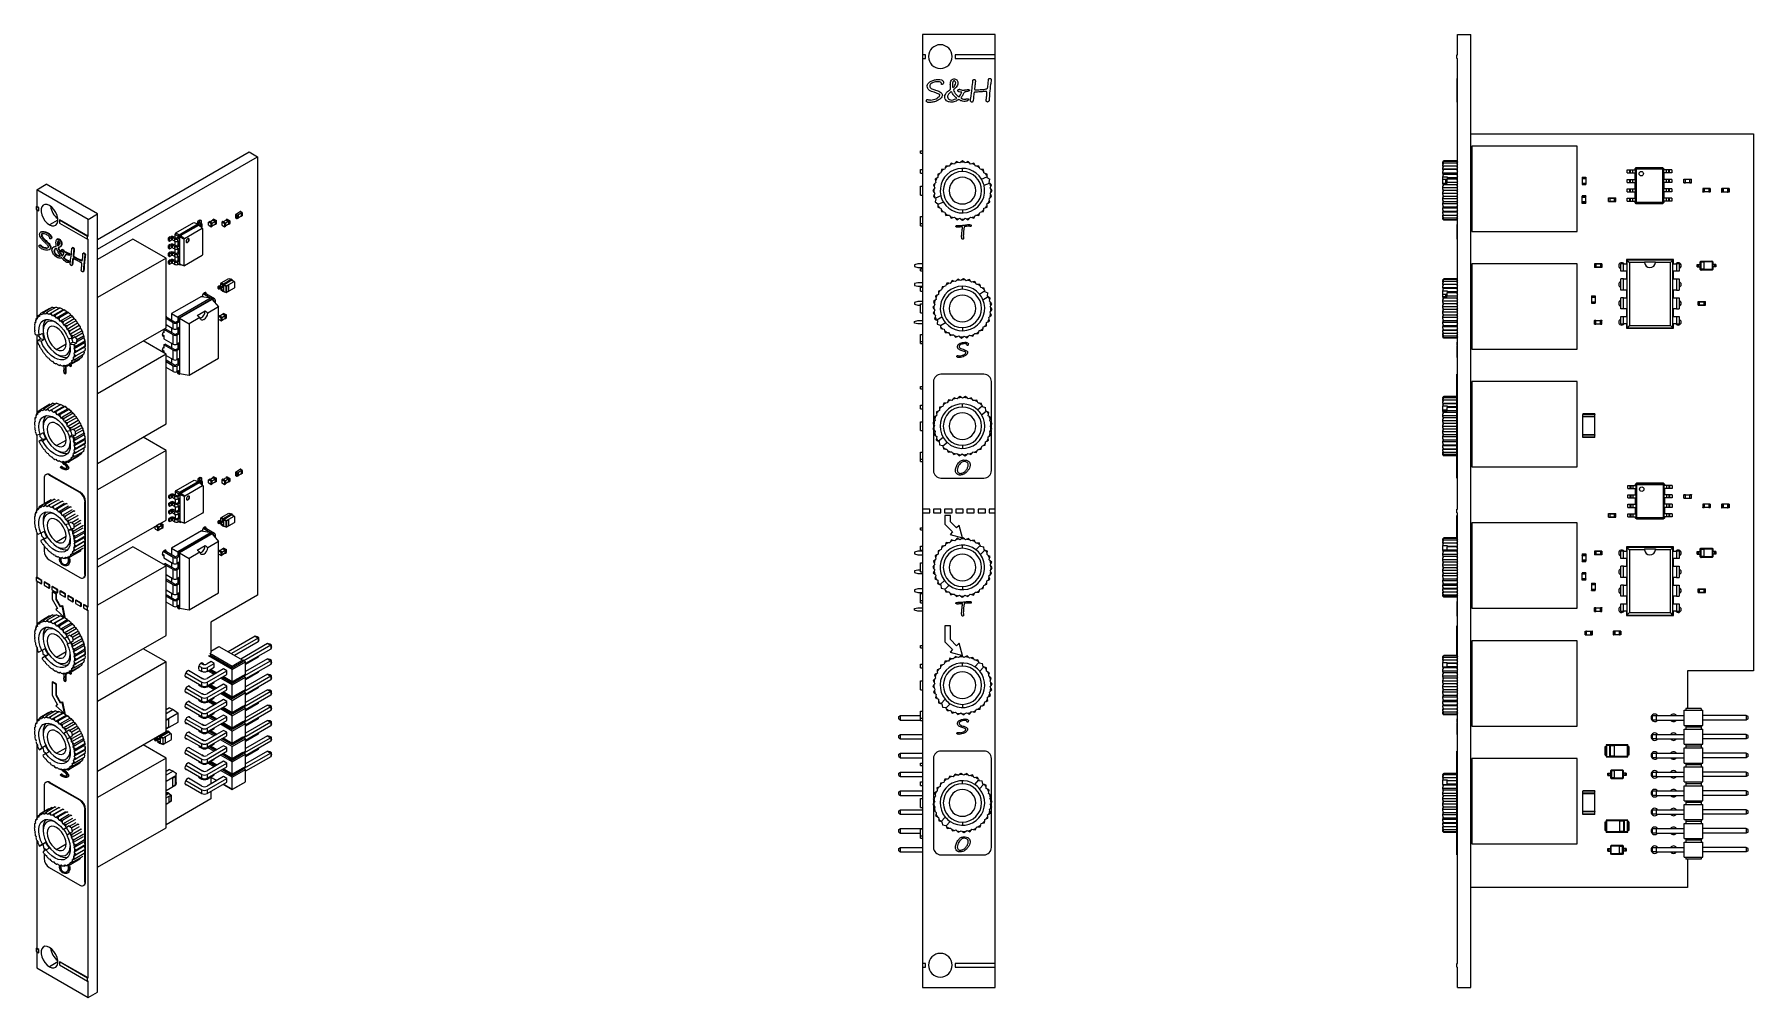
# Model space of a CAD drawing. Extents: x 399 to 630, y 430 to 560.
import ezdxf

# ---------------------------------------------------------------- set-up
doc = ezdxf.new("R2010")
doc.units = 0
doc.layers.get('0').update_dxf_attribs({"linetype": 'CONTINUOUS'})

msp = doc.modelspace()

# ---------------------------------------------------------------- linework, layer by layer
at = {"color": 7, "linetype": 'CONTINUOUS'}
for p, q in [((528.1, 559.53), (518.3, 559.53)), ((518.3, 559.53), (518.3, 556.78)), ((528.1, 556.78), (528.1, 559.53)), ((590.44, 556.78), (590.44, 559.53)), ((590.44, 559.53), (592.24, 559.53)), ((592.24, 431.03), (592.24, 559.53)), ((518.72, 556.78), (518.3, 556.78)), ((518.3, 556.78), (518.3, 556.28)), ((518.3, 556.28), (518.72, 556.28)), ((518.3, 556.28), (518.3, 495.53)), ((518.72, 556.28), (518.72, 556.78)), ((528.1, 556.78), (522.72, 556.78)), ((522.72, 556.78), (522.72, 556.28)), ((522.72, 556.28), (528.1, 556.28)), ((528.1, 556.28), (528.1, 556.78)), ((528.1, 495.53), (528.1, 556.28)), ((590.34, 556.28), (590.34, 556.78)), ((590.34, 556.78), (590.44, 556.78)), ((590.34, 556.28), (590.44, 556.28)), ((590.44, 495.53), (590.44, 556.28)), ((590.34, 553.6), (590.44, 553.6)), ((590.34, 553.41), (590.44, 553.41)), ((590.34, 552.78), (590.44, 552.78)), ((523.19, 550.75), (523.17, 550.73)), ((523.37, 551.26), (523.42, 551.36)), ((590.34, 550.69), (590.44, 550.69)), ((590.34, 550.41), (590.44, 550.41)), ((590.34, 550.38), (590.44, 550.38)), ((590.34, 550.34), (590.44, 550.34)), ((592.24, 546.13), (630.34, 546.13)), ((630.34, 546.13), (630.34, 473.74)), ((407.13, 531.89), (427.56, 543.69)), ((407.13, 530.59), (428.7, 543.04)), ((427.56, 543.69), (428.7, 543.04)), ((428.7, 543.04), (428.7, 483.93)), ((518.03, 543.51), (518.03, 543.81)), ((518.03, 543.81), (518.3, 543.81)), ((518.03, 543.51), (518.3, 543.51)), ((522.92, 542.38), (522.74, 542.19)), ((523.16, 542.27), (522.92, 542.38)), ((523.33, 542.19), (523.16, 542.27)), ((523.49, 542.3), (523.33, 542.19)), ((523.7, 542.46), (523.49, 542.3)), ((523.92, 542.3), (523.7, 542.46)), ((524.07, 542.19), (523.92, 542.3)), ((524.24, 542.27), (524.07, 542.19)), ((524.48, 542.38), (524.24, 542.27)), ((524.66, 542.19), (524.48, 542.38)), ((588.59, 542.46), (588.44, 542.31)), ((588.44, 542.3), (588.59, 542.46)), ((588.44, 542.19), (588.59, 542.38)), ((588.59, 542.38), (588.44, 542.27)), ((588.44, 542.31), (588.44, 542.3)), ((588.44, 542.27), (588.44, 542.3)), ((588.44, 542.27), (588.44, 542.19)), ((590.29, 542.46), (588.59, 542.46)), ((590.29, 542.38), (588.59, 542.38)), ((590.44, 542.31), (590.29, 542.46)), ((590.29, 542.46), (590.44, 542.3)), ((590.29, 542.38), (590.44, 542.19)), ((590.44, 542.27), (590.29, 542.38)), ((592.34, 544.46), (592.34, 532.96)), ((606.54, 544.46), (592.34, 544.46)), ((606.54, 532.96), (606.54, 544.46)), ((518.05, 541.31), (518.3, 541.31)), ((518.05, 540.81), (518.05, 541.31)), ((518.05, 540.81), (518.3, 540.81)), ((520.23, 540.13), (520.01, 539.99)), ((520.01, 539.99), (520.07, 539.73)), ((520.4, 540.22), (520.23, 540.13)), ((520.63, 540.77), (520.38, 540.68)), ((520.38, 540.68), (520.39, 540.41)), ((520.39, 540.41), (520.4, 540.22)), ((520.8, 540.84), (520.63, 540.77)), ((520.83, 541.02), (520.8, 540.84)), ((520.87, 541.29), (520.83, 541.02)), ((521.14, 541.33), (520.87, 541.29)), ((521.32, 541.36), (521.14, 541.33)), ((521.39, 541.53), (521.32, 541.36)), ((521.48, 541.78), (521.39, 541.53)), ((521.74, 541.77), (521.48, 541.78)), ((521.93, 541.76), (521.74, 541.77)), ((522.03, 541.93), (521.93, 541.76)), ((522.17, 542.15), (522.03, 541.93)), ((522.43, 542.09), (522.17, 542.15)), ((522.61, 542.05), (522.43, 542.09)), ((522.74, 542.19), (522.61, 542.05)), ((523.7, 541.04), (523.7, 541.46)), ((524.79, 542.05), (524.66, 542.19)), ((524.98, 542.09), (524.79, 542.05)), ((525.23, 542.15), (524.98, 542.09)), ((525.37, 541.93), (525.23, 542.15)), ((525.47, 541.77), (525.37, 541.93)), ((525.66, 541.77), (525.47, 541.77)), ((525.92, 541.78), (525.66, 541.77)), ((526.02, 541.54), (525.92, 541.78)), ((526.08, 541.36), (526.02, 541.54)), ((526.27, 541.33), (526.08, 541.36)), ((526.53, 541.29), (526.27, 541.33)), ((526.27, 540.01), (527.01, 540.32)), ((526.57, 541.03), (526.53, 541.29)), ((526.6, 540.84), (526.57, 541.03)), ((526.78, 540.77), (526.6, 540.84)), ((527.03, 540.68), (526.78, 540.77)), ((527.02, 540.42), (527.01, 540.32)), ((527.01, 540.32), (527.01, 540.23)), ((527.01, 540.23), (527.4, 539.99)), ((527.02, 540.42), (527.03, 540.68)), ((527.29, 539.55), (527.4, 539.99)), ((588.44, 542.09), (588.44, 542.19)), ((588.44, 541.93), (588.59, 542.15)), ((588.59, 542.15), (588.44, 542.09)), ((588.44, 542.09), (588.44, 541.93)), ((588.44, 541.77), (588.44, 541.93)), ((588.44, 541.54), (588.59, 541.78)), ((588.59, 541.78), (588.44, 541.77)), ((588.44, 541.77), (588.44, 541.54)), ((588.44, 541.36), (588.44, 541.54)), ((590.44, 541.36), (588.44, 541.36)), ((588.44, 541.33), (588.44, 541.36)), ((588.59, 541.29), (588.44, 541.33)), ((588.44, 541.33), (588.44, 541.03)), ((588.44, 541.03), (588.59, 541.29)), ((588.44, 540.84), (588.44, 541.03)), ((588.44, 540.84), (590.44, 540.84)), ((588.44, 540.77), (588.44, 540.84)), ((588.59, 540.68), (588.44, 540.77)), ((588.44, 540.77), (588.44, 540.42)), ((588.44, 540.42), (588.59, 540.68)), ((588.44, 540.42), (588.44, 540.32)), ((588.44, 540.32), (589.04, 540.32)), ((588.44, 540.01), (588.44, 540.32)), ((588.44, 540.01), (589.04, 540.01)), ((588.44, 539.49), (588.44, 540.01)), ((590.29, 542.15), (588.59, 542.15)), ((590.29, 541.78), (588.59, 541.78)), ((590.29, 541.29), (588.59, 541.29)), ((588.59, 540.68), (590.29, 540.68)), ((588.84, 539.49), (588.84, 540.01)), ((589.04, 540.32), (589.04, 540.23)), ((589.04, 540.23), (590.44, 540.23)), ((589.04, 540.23), (589.04, 539.99)), ((590.29, 539.99), (589.04, 539.99)), ((589.04, 539.55), (589.04, 539.99)), ((590.29, 542.15), (590.44, 541.93)), ((590.44, 542.09), (590.29, 542.15)), ((590.29, 541.78), (590.44, 541.54)), ((590.44, 541.77), (590.29, 541.78)), ((590.44, 541.33), (590.29, 541.29)), ((590.29, 541.29), (590.44, 541.03)), ((590.44, 540.77), (590.29, 540.68)), ((590.29, 540.68), (590.44, 540.42)), ((590.44, 540.13), (590.29, 539.99)), ((590.29, 539.99), (590.44, 539.73)), ((592.24, 541.46), (592.34, 541.46)), ((607.23, 540.28), (607.73, 540.28)), ((607.23, 540.28), (607.23, 540.24)), ((607.23, 540.24), (607.73, 540.24)), ((607.23, 540.24), (607.23, 540.11)), ((607.23, 540.08), (607.23, 540.11)), ((607.23, 540.11), (607.73, 540.11)), ((607.23, 540.08), (607.23, 539.48)), ((607.23, 540.08), (607.73, 540.08)), ((607.73, 540.28), (607.73, 540.24)), ((607.73, 540.24), (607.73, 540.11)), ((607.73, 540.08), (607.73, 540.11)), ((607.73, 540.08), (607.73, 539.48)), ((613.31, 540.84), (613.31, 541.25)), ((613.31, 541.25), (613.66, 541.25)), ((613.31, 540.84), (613.66, 540.84)), ((613.31, 539.57), (613.31, 539.98)), ((613.31, 539.98), (613.66, 539.98)), ((613.66, 540.84), (613.66, 541.25)), ((613.66, 541.25), (613.76, 541.25)), ((613.66, 540.84), (613.76, 540.84)), ((613.66, 539.57), (613.66, 539.98)), ((613.66, 539.98), (613.76, 539.98)), ((613.76, 540.84), (613.76, 541.25)), ((613.76, 541.25), (614.06, 541.25)), ((613.76, 540.84), (614.06, 540.84)), ((613.76, 539.57), (613.76, 539.98)), ((613.76, 539.98), (614.06, 539.98)), ((614.06, 540.84), (614.06, 541.25)), ((614.06, 541.25), (614.36, 541.25)), ((614.06, 540.84), (614.36, 540.84)), ((614.06, 539.57), (614.06, 539.98)), ((614.06, 539.98), (614.36, 539.98)), ((614.36, 541.42), (614.53, 541.59)), ((614.36, 541.42), (614.43, 541.38)), ((614.36, 541.25), (614.36, 541.42)), ((614.36, 541.25), (614.43, 541.25)), ((614.36, 540.84), (614.43, 540.84)), ((614.36, 539.98), (614.36, 540.84)), ((614.36, 539.98), (614.43, 539.98)), ((614.43, 541.38), (614.57, 541.52)), ((614.43, 541.25), (614.43, 541.38)), ((614.43, 541.38), (614.55, 541.32)), ((614.43, 540.84), (614.43, 541.25)), ((614.43, 539.98), (614.43, 540.84)), ((614.43, 539.57), (614.43, 539.98)), ((614.53, 541.59), (618.08, 541.59)), ((614.53, 541.59), (614.57, 541.52)), ((614.55, 541.32), (614.63, 541.4)), ((614.55, 536.96), (614.55, 541.32)), ((614.57, 541.52), (618.04, 541.52)), ((614.57, 541.52), (614.63, 541.4)), ((614.63, 541.4), (617.99, 541.4)), ((618.04, 541.52), (617.99, 541.4)), ((617.99, 541.4), (618.07, 541.32)), ((618.08, 541.59), (618.04, 541.52)), ((618.04, 541.52), (618.18, 541.38)), ((618.18, 541.38), (618.07, 541.32)), ((618.07, 541.32), (618.07, 536.96)), ((618.08, 541.59), (618.26, 541.42)), ((618.26, 541.42), (618.18, 541.38)), ((618.18, 541.38), (618.18, 541.25)), ((618.18, 541.25), (618.18, 540.84)), ((618.26, 541.25), (618.18, 541.25)), ((618.18, 540.84), (618.18, 539.98)), ((618.26, 540.84), (618.18, 540.84)), ((618.18, 539.98), (618.18, 539.57)), ((618.26, 539.98), (618.18, 539.98)), ((618.26, 541.42), (618.26, 541.25)), ((618.56, 541.25), (618.26, 541.25)), ((618.56, 540.84), (618.26, 540.84)), ((618.26, 540.84), (618.26, 539.98)), ((618.56, 539.98), (618.26, 539.98)), ((618.56, 541.25), (618.56, 540.84)), ((618.86, 541.25), (618.56, 541.25)), ((618.86, 540.84), (618.56, 540.84)), ((618.56, 539.98), (618.56, 539.57)), ((618.86, 539.98), (618.56, 539.98)), ((618.86, 541.25), (618.86, 540.84)), ((618.96, 541.25), (618.86, 541.25)), ((618.96, 540.84), (618.86, 540.84)), ((618.86, 539.98), (618.86, 539.57)), ((618.96, 539.98), (618.86, 539.98)), ((618.96, 541.25), (618.96, 540.84)), ((619.31, 541.25), (618.96, 541.25)), ((619.31, 540.84), (618.96, 540.84)), ((618.96, 539.98), (618.96, 539.57)), ((619.31, 539.98), (618.96, 539.98)), ((619.31, 541.25), (619.31, 540.84)), ((619.31, 539.98), (619.31, 539.57)), ((620.95, 540.03), (621.15, 540.03)), ((620.95, 540.03), (620.95, 540.01)), ((620.95, 540.01), (621.15, 540.01)), ((620.95, 539.55), (620.95, 540.01)), ((621.15, 540.03), (621.15, 540.01)), ((621.15, 539.55), (621.15, 540.01)), ((621.15, 540.01), (621.75, 540.01)), ((621.15, 539.99), (621.75, 539.99)), ((621.75, 540.03), (621.95, 540.03)), ((621.75, 540.03), (621.75, 540.01)), ((621.75, 540.01), (621.95, 540.01)), ((621.75, 539.55), (621.75, 540.01)), ((621.95, 540.03), (621.95, 540.01)), ((621.95, 539.55), (621.95, 540.01)), ((398.93, 538.59), (400.2, 539.32)), ((398.93, 538.59), (398.93, 536.34)), ((405.86, 534.59), (398.93, 538.59)), ((407.13, 535.32), (400.2, 539.32)), ((518.05, 539.06), (518.3, 539.06)), ((518.05, 537.86), (518.05, 539.06)), ((518.05, 537.86), (518.3, 537.86)), ((519.86, 538.67), (519.7, 538.46)), ((519.7, 538.46), (519.86, 538.24)), ((519.98, 539.42), (519.78, 539.24)), ((519.78, 539.24), (519.89, 539)), ((519.89, 537.92), (519.78, 537.68)), ((519.78, 537.68), (519.98, 537.5)), ((519.97, 538.82), (519.86, 538.67)), ((519.86, 538.24), (519.97, 538.09)), ((519.89, 539), (519.97, 538.82)), ((519.97, 538.09), (519.89, 537.92)), ((520.12, 539.55), (519.98, 539.42)), ((520.79, 537.74), (520.05, 537.43)), ((520.07, 539.73), (520.12, 539.55)), ((526.62, 539.18), (527.36, 539.49)), ((527.36, 539.49), (527.29, 539.55)), ((527.43, 539.42), (527.36, 539.49)), ((527.63, 539.24), (527.43, 539.42)), ((527.43, 537.5), (527.63, 537.68)), ((527.44, 538.83), (527.52, 539)), ((527.55, 538.67), (527.44, 538.83)), ((527.44, 538.09), (527.55, 538.25)), ((527.52, 537.92), (527.44, 538.09)), ((527.52, 539), (527.63, 539.24)), ((527.63, 537.68), (527.52, 537.92)), ((527.7, 538.46), (527.55, 538.67)), ((527.55, 538.25), (527.7, 538.46)), ((588.44, 539.49), (589.04, 539.49)), ((588.44, 539.42), (588.44, 539.49)), ((588.59, 539.24), (588.44, 539.42)), ((588.44, 539.42), (588.44, 539)), ((588.44, 539), (588.59, 539.24)), ((588.44, 538.83), (588.44, 539)), ((590.44, 538.83), (588.44, 538.83)), ((588.44, 538.67), (588.44, 538.83)), ((588.59, 538.46), (588.44, 538.67)), ((588.44, 538.67), (588.44, 538.25)), ((588.44, 538.25), (588.59, 538.46)), ((588.44, 538.09), (588.44, 538.25)), ((590.44, 538.09), (588.44, 538.09)), ((588.44, 537.92), (588.44, 538.09)), ((588.59, 537.68), (588.44, 537.92)), ((588.44, 537.92), (588.44, 537.5)), ((588.44, 537.5), (588.59, 537.68)), ((590.29, 539.24), (588.59, 539.24)), ((590.29, 538.46), (588.59, 538.46)), ((590.29, 537.68), (588.59, 537.68)), ((589.04, 539.49), (589.04, 539.55)), ((590.44, 539.55), (589.04, 539.55)), ((590.44, 539.42), (590.29, 539.24)), ((590.29, 539.24), (590.44, 539)), ((590.44, 538.67), (590.29, 538.46)), ((590.29, 538.46), (590.44, 538.25)), ((590.44, 537.92), (590.29, 537.68)), ((590.29, 537.68), (590.44, 537.5)), ((607.23, 539.48), (607.23, 539.44)), ((607.23, 539.48), (607.73, 539.48)), ((607.23, 539.44), (607.73, 539.44)), ((607.23, 539.44), (607.23, 539.31)), ((607.23, 539.28), (607.23, 539.31)), ((607.23, 539.31), (607.73, 539.31)), ((607.23, 539.28), (607.73, 539.28)), ((607.23, 537.74), (607.23, 537.7)), ((607.73, 537.74), (607.23, 537.74)), ((607.73, 537.7), (607.23, 537.7)), ((607.23, 537.57), (607.23, 537.7)), ((607.73, 539.48), (607.73, 539.44)), ((607.73, 539.44), (607.73, 539.31)), ((607.73, 539.28), (607.73, 539.31)), ((607.73, 537.74), (607.73, 537.7)), ((607.73, 537.57), (607.73, 537.7)), ((613.31, 539.57), (613.66, 539.57)), ((613.31, 538.3), (613.31, 538.71)), ((613.31, 538.71), (613.66, 538.71)), ((613.31, 538.3), (613.66, 538.3)), ((613.66, 539.57), (613.76, 539.57)), ((613.66, 538.3), (613.66, 538.71)), ((613.66, 538.71), (613.76, 538.71)), ((613.66, 538.3), (613.76, 538.3)), ((613.76, 539.57), (614.06, 539.57)), ((613.76, 538.3), (613.76, 538.71)), ((613.76, 538.71), (614.06, 538.71)), ((613.76, 538.3), (614.06, 538.3)), ((614.06, 539.57), (614.36, 539.57)), ((614.06, 538.3), (614.06, 538.71)), ((614.06, 538.71), (614.36, 538.71)), ((614.06, 538.3), (614.36, 538.3)), ((614.36, 538.71), (614.36, 539.57)), ((614.36, 539.57), (614.43, 539.57)), ((614.36, 538.71), (614.43, 538.71)), ((614.36, 538.3), (614.43, 538.3)), ((614.36, 537.44), (614.36, 538.3)), ((614.43, 538.71), (614.43, 539.57)), ((614.43, 538.3), (614.43, 538.71)), ((614.43, 537.44), (614.43, 538.3)), ((618.18, 539.57), (618.18, 538.71)), ((618.26, 539.57), (618.18, 539.57)), ((618.18, 538.71), (618.18, 538.3)), ((618.26, 538.71), (618.18, 538.71)), ((618.18, 538.3), (618.18, 537.44)), ((618.26, 538.3), (618.18, 538.3)), ((618.56, 539.57), (618.26, 539.57)), ((618.26, 539.57), (618.26, 538.71)), ((618.56, 538.71), (618.26, 538.71)), ((618.56, 538.3), (618.26, 538.3)), ((618.26, 538.3), (618.26, 537.44)), ((618.86, 539.57), (618.56, 539.57)), ((618.56, 538.71), (618.56, 538.3)), ((618.86, 538.71), (618.56, 538.71)), ((618.86, 538.3), (618.56, 538.3)), ((618.96, 539.57), (618.86, 539.57)), ((618.86, 538.71), (618.86, 538.3)), ((618.96, 538.71), (618.86, 538.71)), ((618.96, 538.3), (618.86, 538.3)), ((619.31, 539.57), (618.96, 539.57)), ((618.96, 538.71), (618.96, 538.3)), ((619.31, 538.71), (618.96, 538.71)), ((619.31, 538.3), (618.96, 538.3)), ((619.31, 538.71), (619.31, 538.3)), ((620.95, 539.55), (621.15, 539.55)), ((620.95, 539.53), (620.95, 539.55)), ((620.95, 539.53), (621.15, 539.53)), ((621.15, 539.57), (621.75, 539.57)), ((621.15, 539.53), (621.15, 539.55)), ((621.15, 539.55), (621.75, 539.55)), ((621.75, 539.53), (621.75, 539.55)), ((621.75, 539.55), (621.95, 539.55)), ((621.75, 539.53), (621.95, 539.53)), ((621.95, 539.53), (621.95, 539.55)), ((623.49, 538.76), (623.49, 538.74)), ((623.69, 538.76), (623.49, 538.76)), ((623.49, 538.74), (623.49, 538.28)), ((623.69, 538.74), (623.49, 538.74)), ((623.49, 538.26), (623.49, 538.28)), ((623.69, 538.28), (623.49, 538.28)), ((623.69, 538.26), (623.49, 538.26)), ((623.69, 538.76), (623.69, 538.74)), ((623.69, 538.74), (623.69, 538.28)), ((624.29, 538.74), (623.69, 538.74)), ((624.29, 538.72), (623.69, 538.72)), ((624.29, 538.3), (623.69, 538.3)), ((623.69, 538.26), (623.69, 538.28)), ((624.29, 538.28), (623.69, 538.28)), ((624.29, 538.76), (624.29, 538.74)), ((624.49, 538.76), (624.29, 538.76)), ((624.49, 538.74), (624.29, 538.74)), ((624.29, 538.74), (624.29, 538.28)), ((624.29, 538.26), (624.29, 538.28)), ((624.49, 538.28), (624.29, 538.28)), ((624.49, 538.26), (624.29, 538.26)), ((624.49, 538.76), (624.49, 538.74)), ((624.49, 538.74), (624.49, 538.28)), ((624.49, 538.26), (624.49, 538.28)), ((626.03, 538.76), (626.03, 538.26)), ((626.03, 538.76), (626.07, 538.76)), ((626.03, 538.26), (626.07, 538.26)), ((626.07, 538.76), (626.07, 538.26)), ((626.2, 538.76), (626.07, 538.76)), ((626.2, 538.26), (626.07, 538.26)), ((626.2, 538.76), (626.2, 538.26)), ((626.23, 538.76), (626.2, 538.76)), ((626.23, 538.26), (626.2, 538.26)), ((626.23, 538.76), (626.23, 538.26)), ((626.83, 538.76), (626.23, 538.76)), ((626.83, 538.26), (626.23, 538.26)), ((626.83, 538.76), (626.87, 538.76)), ((626.83, 538.76), (626.83, 538.26)), ((626.83, 538.26), (626.87, 538.26)), ((626.87, 538.76), (626.87, 538.26)), ((627, 538.76), (626.87, 538.76)), ((627, 538.26), (626.87, 538.26)), ((627, 538.76), (627, 538.26)), ((627.03, 538.76), (627, 538.76)), ((627.03, 538.26), (627, 538.26)), ((627.03, 538.76), (627.03, 538.26)), ((398.86, 536.3), (398.93, 536.34)), ((399.15, 536.13), (398.86, 536.3)), ((398.86, 536.3), (398.86, 535.9)), ((398.86, 535.9), (399.15, 535.72)), ((399.22, 536.17), (398.93, 536.34)), ((398.93, 535.85), (398.93, 521.24)), ((399.15, 536.13), (399.22, 536.17)), ((399.15, 535.72), (399.15, 536.13)), ((399.15, 535.72), (399.22, 535.77)), ((399.22, 535.77), (399.22, 536.17)), ((405.86, 534.59), (407.13, 535.32)), ((407.13, 430.4), (407.13, 535.32)), ((425.8, 535.31), (425.71, 535.25)), ((425.85, 535.31), (425.73, 535.24)), ((426.27, 535.55), (425.85, 535.31)), ((426.47, 535.44), (426.05, 535.19)), ((426.5, 535.42), (426.07, 535.18)), ((426.26, 535.57), (426.26, 535.55)), ((426.37, 535.63), (426.27, 535.58)), ((426.39, 535.62), (426.27, 535.55)), ((426.39, 535.62), (426.59, 535.51)), ((426.42, 535.63), (426.61, 535.52)), ((426.59, 535.51), (426.47, 535.44)), ((426.47, 535.44), (426.5, 535.42)), ((426.5, 535.42), (426.5, 535.02)), ((426.61, 535.49), (426.52, 535.44)), ((426.52, 535.44), (426.52, 535.03)), ((426.61, 535.49), (426.61, 535.08)), ((426.62, 535.1), (426.62, 535.51)), ((519.98, 537.5), (520.05, 537.43)), ((520.12, 537.37), (520.01, 536.93)), ((520.01, 536.93), (520.4, 536.69)), ((520.05, 537.43), (520.12, 537.37)), ((520.39, 536.5), (520.38, 536.23)), ((520.38, 536.23), (520.63, 536.14)), ((521.14, 536.91), (520.39, 536.6)), ((520.4, 536.69), (520.39, 536.6)), ((520.39, 536.6), (520.39, 536.5)), ((520.63, 536.14), (520.81, 536.08)), ((520.81, 536.08), (520.84, 535.89)), ((520.84, 535.89), (520.88, 535.63)), ((520.88, 535.63), (521.14, 535.59)), ((521.14, 535.59), (521.33, 535.56)), ((521.33, 535.56), (521.39, 535.38)), ((521.39, 535.38), (521.48, 535.13)), ((523.7, 535.88), (523.7, 535.46)), ((525.93, 535.13), (526.02, 535.38)), ((526.02, 535.38), (526.08, 535.56)), ((526.08, 535.56), (526.27, 535.59)), ((526.27, 535.59), (526.53, 535.63)), ((526.53, 535.63), (526.57, 535.89)), ((526.57, 535.89), (526.6, 536.08)), ((526.6, 536.08), (526.78, 536.15)), ((526.78, 536.15), (527.03, 536.24)), ((527.01, 536.69), (527.17, 536.79)), ((527.02, 536.5), (527.01, 536.69)), ((527.03, 536.24), (527.02, 536.5)), ((527.17, 536.79), (527.4, 536.93)), ((527.29, 537.37), (527.43, 537.5)), ((527.34, 537.19), (527.29, 537.37)), ((527.4, 536.93), (527.34, 537.19)), ((588.44, 537.37), (588.44, 537.5)), ((590.44, 537.37), (588.44, 537.37)), ((588.44, 537.19), (588.44, 537.37)), ((588.59, 536.93), (588.44, 537.19)), ((588.44, 537.19), (588.44, 536.79)), ((588.44, 536.79), (588.59, 536.93)), ((588.44, 536.69), (588.44, 536.79)), ((590.44, 536.69), (588.44, 536.69)), ((588.44, 536.5), (588.44, 536.69)), ((588.59, 536.24), (588.44, 536.5)), ((588.44, 536.5), (588.44, 536.15)), ((588.44, 536.15), (588.59, 536.24)), ((588.44, 536.08), (588.44, 536.15)), ((590.44, 536.08), (588.44, 536.08)), ((588.44, 535.89), (588.44, 536.08)), ((588.59, 535.63), (588.44, 535.89)), ((588.44, 535.89), (588.44, 535.59)), ((588.44, 535.59), (588.59, 535.63)), ((588.44, 535.56), (588.44, 535.59)), ((590.44, 535.56), (588.44, 535.56)), ((588.44, 535.38), (588.44, 535.56)), ((588.59, 535.13), (588.44, 535.38)), ((588.44, 535.38), (588.44, 535.14)), ((590.29, 536.93), (588.59, 536.93)), ((590.29, 536.24), (588.59, 536.24)), ((590.29, 535.63), (588.59, 535.63)), ((590.44, 537.19), (590.29, 536.93)), ((590.29, 536.93), (590.44, 536.79)), ((590.44, 536.5), (590.29, 536.24)), ((590.29, 536.24), (590.44, 536.15)), ((590.44, 535.89), (590.29, 535.63)), ((590.29, 535.63), (590.44, 535.59)), ((590.44, 535.38), (590.29, 535.13)), ((592.24, 535.46), (592.34, 535.46)), ((607.23, 537.54), (607.23, 537.57)), ((607.73, 537.57), (607.23, 537.57)), ((607.23, 536.94), (607.23, 537.54)), ((607.73, 537.54), (607.23, 537.54)), ((607.73, 536.94), (607.23, 536.94)), ((607.23, 536.94), (607.23, 536.9)), ((607.73, 536.9), (607.23, 536.9)), ((607.23, 536.77), (607.23, 536.9)), ((607.23, 536.74), (607.23, 536.77)), ((607.73, 536.77), (607.23, 536.77)), ((607.73, 536.74), (607.23, 536.74)), ((607.73, 537.54), (607.73, 537.57)), ((607.73, 536.94), (607.73, 537.54)), ((607.73, 536.94), (607.73, 536.9)), ((607.73, 536.77), (607.73, 536.9)), ((607.73, 536.74), (607.73, 536.77)), ((610.79, 537.49), (610.99, 537.49)), ((610.79, 537.49), (610.79, 537.47)), ((610.79, 537.47), (610.99, 537.47)), ((610.79, 537.01), (610.79, 537.47)), ((610.79, 536.99), (610.79, 537.01)), ((610.79, 537.01), (610.99, 537.01)), ((610.79, 536.99), (610.99, 536.99)), ((610.99, 537.49), (610.99, 537.47)), ((610.99, 537.01), (610.99, 537.47)), ((610.99, 537.47), (611.59, 537.47)), ((610.99, 537.45), (611.59, 537.45)), ((610.99, 537.03), (611.59, 537.03)), ((610.99, 536.99), (610.99, 537.01)), ((610.99, 537.01), (611.59, 537.01)), ((611.59, 537.49), (611.79, 537.49)), ((611.59, 537.49), (611.59, 537.47)), ((611.59, 537.47), (611.79, 537.47)), ((611.59, 537.01), (611.59, 537.47)), ((611.59, 537.01), (611.79, 537.01)), ((611.59, 536.99), (611.59, 537.01)), ((611.59, 536.99), (611.79, 536.99)), ((611.79, 537.49), (611.79, 537.47)), ((611.79, 537.01), (611.79, 537.47)), ((611.79, 536.99), (611.79, 537.01)), ((613.31, 537.03), (613.31, 537.44)), ((613.31, 537.44), (613.66, 537.44)), ((613.31, 537.03), (613.66, 537.03)), ((613.66, 537.03), (613.66, 537.44)), ((613.66, 537.44), (613.76, 537.44)), ((613.66, 537.03), (613.76, 537.03)), ((613.76, 537.03), (613.76, 537.44)), ((613.76, 537.44), (614.06, 537.44)), ((613.76, 537.03), (614.06, 537.03)), ((614.06, 537.03), (614.06, 537.44)), ((614.06, 537.44), (614.36, 537.44)), ((614.06, 537.03), (614.36, 537.03)), ((614.36, 537.44), (614.43, 537.44)), ((614.36, 536.87), (614.36, 537.03)), ((614.36, 537.03), (614.43, 537.03)), ((614.36, 536.87), (614.43, 536.91)), ((614.53, 536.69), (614.36, 536.87)), ((614.43, 537.03), (614.43, 537.44)), ((614.43, 536.91), (614.43, 537.03)), ((614.43, 536.91), (614.55, 536.96)), ((614.57, 536.77), (614.43, 536.91)), ((614.53, 536.69), (614.57, 536.77)), ((618.08, 536.69), (614.53, 536.69)), ((614.63, 536.88), (614.55, 536.96)), ((614.57, 536.77), (614.63, 536.88)), ((618.04, 536.77), (614.57, 536.77)), ((617.99, 536.88), (614.63, 536.88)), ((618.07, 536.96), (617.99, 536.88)), ((618.04, 536.77), (617.99, 536.88)), ((618.18, 536.91), (618.04, 536.77)), ((618.08, 536.69), (618.04, 536.77)), ((618.18, 536.91), (618.07, 536.96)), ((618.26, 536.87), (618.08, 536.69)), ((618.18, 537.44), (618.18, 537.03)), ((618.26, 537.44), (618.18, 537.44)), ((618.18, 537.03), (618.18, 536.91)), ((618.26, 537.03), (618.18, 537.03)), ((618.26, 536.87), (618.18, 536.91)), ((618.56, 537.44), (618.26, 537.44)), ((618.56, 537.03), (618.26, 537.03)), ((618.26, 537.03), (618.26, 536.87)), ((618.56, 537.44), (618.56, 537.03)), ((618.86, 537.44), (618.56, 537.44)), ((618.86, 537.03), (618.56, 537.03)), ((618.86, 537.44), (618.86, 537.03)), ((618.96, 537.44), (618.86, 537.44)), ((618.96, 537.03), (618.86, 537.03)), ((618.96, 537.44), (618.96, 537.03)), ((619.31, 537.44), (618.96, 537.44)), ((619.31, 537.03), (618.96, 537.03)), ((619.31, 537.44), (619.31, 537.03)), ((401.77, 534.5), (400.64, 533.85)), ((401.98, 534.5), (402.05, 534.54)), ((405.79, 532.3), (401.98, 534.5)), ((401.98, 534.5), (401.98, 534.09)), ((401.98, 534.09), (405.79, 531.9)), ((405.86, 532.34), (402.05, 534.54)), ((405.86, 532.34), (405.86, 534.59)), ((417.66, 532.75), (420.09, 534.15)), ((418.14, 532.52), (420.65, 533.97)), ((418.28, 532.44), (420.79, 533.89)), ((418.3, 532.4), (420.76, 533.81)), ((418.86, 532.03), (421.23, 533.4)), ((420.09, 534.15), (420.65, 533.97)), ((420.59, 534.27), (420.59, 533.99)), ((420.65, 533.97), (420.79, 533.89)), ((420.68, 534.39), (420.93, 534.53)), ((420.98, 533.97), (420.68, 534.14)), ((420.68, 534.14), (420.68, 533.95)), ((420.79, 533.89), (420.76, 533.81)), ((420.76, 533.81), (421.23, 533.4)), ((420.76, 533.81), (420.86, 533.76)), ((420.79, 533.89), (420.91, 533.82)), ((421.07, 534.45), (420.82, 534.31)), ((420.82, 534.31), (420.82, 534.23)), ((420.82, 534.23), (421.12, 534.05)), ((420.91, 533.82), (420.86, 533.76)), ((420.86, 533.76), (421.29, 533.37)), ((420.89, 533.83), (420.98, 533.89)), ((420.91, 533.82), (420.91, 533.71)), ((420.93, 534.53), (421.07, 534.45)), ((421.12, 533.81), (420.93, 533.69)), ((420.98, 533.97), (420.98, 533.89)), ((421.07, 534.12), (421.04, 534.1)), ((421.07, 534.45), (421.07, 534.12)), ((421.12, 533.81), (421.12, 533.52)), ((421.21, 533.6), (421.21, 533.93)), ((421.23, 533.4), (421.29, 533.37)), ((421.29, 533.37), (421.29, 529.81)), ((422.09, 533.81), (422.09, 534.19)), ((422.24, 534.28), (422.1, 534.2)), ((422.11, 534.2), (422.25, 534.28)), ((422.11, 534.2), (422.43, 534.01)), ((422.11, 533.79), (422.43, 533.6)), ((422.25, 534.28), (422.57, 534.09)), ((422.68, 534.5), (422.27, 534.26)), ((422.28, 534.26), (422.69, 534.5)), ((422.43, 534.01), (422.57, 534.09)), ((422.44, 533.6), (422.58, 533.68)), ((422.45, 533.98), (422.59, 534.06)), ((422.45, 533.61), (422.45, 533.98)), ((422.45, 533.61), (422.59, 533.69)), ((422.57, 534.09), (422.98, 534.33)), ((422.59, 534.06), (423, 534.3)), ((422.59, 533.69), (422.59, 534.06)), ((422.59, 533.72), (423, 533.96)), ((422.59, 533.71), (422.99, 533.95)), ((422.8, 534.6), (422.66, 534.52)), ((422.66, 534.49), (422.66, 534.51)), ((422.67, 534.52), (422.81, 534.6)), ((422.67, 534.52), (423, 534.33)), ((422.69, 534.5), (422.98, 534.33)), ((422.81, 534.6), (423.14, 534.42)), ((422.97, 533.94), (423, 533.93)), ((423, 534.33), (423.14, 534.42)), ((423, 533.96), (423, 534.3)), ((423.01, 534.31), (423.15, 534.39)), ((423.01, 533.93), (423.01, 534.31)), ((423.01, 533.93), (423.15, 534.02)), ((423.01, 533.92), (423.15, 534.01)), ((423.15, 534.02), (423.15, 534.39)), ((424.03, 534.28), (423.89, 534.2)), ((423.89, 534.19), (423.89, 533.81)), ((424.04, 534.28), (423.9, 534.19)), ((423.9, 534.19), (424.23, 534.01)), ((423.9, 533.79), (424.23, 533.6)), ((424.04, 534.28), (424.37, 534.09)), ((424.47, 534.5), (424.07, 534.26)), ((424.48, 534.5), (424.07, 534.26)), ((424.37, 534.09), (424.23, 534.01)), ((424.38, 534.06), (424.24, 533.98)), ((424.24, 533.98), (424.24, 533.61)), ((424.38, 533.69), (424.24, 533.61)), ((424.24, 533.6), (424.38, 533.68)), ((424.78, 534.33), (424.37, 534.09)), ((424.79, 534.3), (424.38, 534.06)), ((424.38, 534.06), (424.38, 533.69)), ((424.79, 533.96), (424.38, 533.72)), ((424.38, 533.71), (424.79, 533.95)), ((424.45, 534.51), (424.45, 534.49)), ((424.6, 534.6), (424.46, 534.52)), ((424.61, 534.6), (424.47, 534.52)), ((424.47, 534.52), (424.79, 534.33)), ((424.48, 534.5), (424.78, 534.33)), ((424.61, 534.6), (424.93, 534.42)), ((424.77, 533.94), (424.79, 533.93)), ((424.93, 534.42), (424.79, 534.33)), ((424.79, 534.3), (424.79, 533.96)), ((424.8, 533.92), (424.94, 534.01)), ((424.95, 534.39), (424.81, 534.31)), ((424.81, 534.31), (424.81, 533.93)), ((424.95, 534.02), (424.81, 533.93)), ((424.95, 534.39), (424.95, 534.02)), ((425.7, 535.24), (425.7, 534.83)), ((425.71, 535.23), (425.91, 535.11)), ((425.71, 535.23), (425.71, 534.82)), ((425.71, 534.82), (425.91, 534.7)), ((425.73, 535.24), (425.93, 535.13)), ((425.91, 535.11), (425.91, 534.7)), ((426.05, 535.19), (425.93, 535.13)), ((426.05, 535.16), (425.96, 535.11)), ((425.96, 535.11), (425.96, 534.7)), ((426.05, 534.76), (425.96, 534.7)), ((426.05, 535.19), (426.07, 535.18)), ((426.05, 535.16), (426.05, 534.76)), ((426.06, 534.77), (426.06, 535.18)), ((426.06, 534.78), (426.07, 534.77)), ((426.07, 535.18), (426.07, 534.77)), ((426.5, 535.02), (426.07, 534.77)), ((426.61, 535.08), (426.52, 535.03)), ((518.03, 534.01), (518.3, 534.01)), ((518.03, 533.71), (518.03, 534.01)), ((518.03, 533.71), (518.3, 533.71)), ((518.05, 534.96), (518.3, 534.96)), ((518.05, 534.01), (518.05, 534.96)), ((521.48, 535.13), (521.75, 535.14)), ((521.75, 535.14), (521.94, 535.15)), ((521.94, 535.15), (522.04, 534.99)), ((522.04, 534.99), (522.17, 534.76)), ((522.17, 534.76), (522.43, 534.82)), ((522.43, 534.82), (522.62, 534.87)), ((522.62, 534.87), (522.75, 534.73)), ((522.75, 534.73), (522.93, 534.53)), ((522.93, 534.53), (523.17, 534.65)), ((523.17, 534.65), (523.34, 534.73)), ((523.34, 534.73), (523.49, 534.61)), ((523.49, 534.61), (523.71, 534.46)), ((523.71, 534.46), (523.92, 534.61)), ((523.92, 534.61), (524.07, 534.73)), ((524.07, 534.73), (524.25, 534.65)), ((524.25, 534.65), (524.49, 534.54)), ((524.49, 534.54), (524.67, 534.73)), ((524.67, 534.73), (524.79, 534.87)), ((524.79, 534.87), (524.98, 534.83)), ((524.98, 534.83), (525.24, 534.76)), ((525.24, 534.76), (525.37, 534.99)), ((525.37, 534.99), (525.47, 535.15)), ((525.47, 535.15), (525.66, 535.14)), ((525.66, 535.14), (525.93, 535.13)), ((588.44, 535.14), (588.59, 535.13)), ((588.44, 534.99), (588.44, 535.14)), ((588.59, 534.76), (588.44, 534.99)), ((588.44, 534.99), (588.44, 534.83)), ((588.44, 534.83), (588.59, 534.76)), ((588.44, 534.73), (588.44, 534.83)), ((588.59, 534.54), (588.44, 534.73)), ((588.44, 534.73), (588.44, 534.65)), ((588.44, 534.65), (588.59, 534.54)), ((588.44, 534.61), (588.44, 534.65)), ((588.44, 534.61), (588.59, 534.46)), ((588.59, 534.46), (588.44, 534.61)), ((588.44, 534.61), (588.44, 534.61)), ((590.29, 535.13), (588.59, 535.13)), ((590.29, 534.76), (588.59, 534.76)), ((590.29, 534.54), (588.59, 534.54)), ((590.29, 534.46), (588.59, 534.46)), ((590.29, 535.13), (590.44, 535.14)), ((590.44, 534.99), (590.29, 534.76)), ((590.29, 534.76), (590.44, 534.83)), ((590.44, 534.73), (590.29, 534.54)), ((590.29, 534.54), (590.44, 534.65)), ((590.29, 534.46), (590.44, 534.61)), ((590.44, 534.61), (590.29, 534.46)), ((590.34, 533.88), (590.44, 533.88)), ((590.34, 533.74), (590.44, 533.74)), ((590.34, 533.64), (590.44, 533.64)), ((399.26, 531.1), (399.26, 531.1)), ((399.31, 531.13), (399.38, 531.17)), ((399.37, 531.08), (399.44, 531.12)), ((399.52, 532.91), (399.45, 532.87)), ((399.55, 532.47), (399.62, 532.51)), ((399.66, 530.86), (399.73, 530.9)), ((400.12, 531.67), (400.19, 531.72)), ((400.36, 532.72), (400.43, 532.76)), ((400.76, 530.76), (400.83, 530.8)), ((400.81, 531.95), (400.88, 531.99)), ((400.87, 532.13), (400.94, 532.17)), ((401.29, 530.91), (401.22, 530.87)), ((401.29, 530.9), (401.54, 530.97)), ((401.51, 530.94), (401.54, 530.96)), ((401.72, 531.96), (401.65, 531.92)), ((401.73, 531.39), (401.8, 531.43)), ((401.82, 531.64), (401.8, 531.43)), ((401.81, 530.72), (401.88, 530.76)), ((401.83, 530.75), (401.83, 530.74)), ((401.89, 530.78), (401.88, 530.76)), ((401.93, 531.88), (402, 531.92)), ((402.02, 530.84), (402.09, 530.89)), ((402.24, 531.23), (402.31, 531.27)), ((403.78, 530.79), (403.7, 530.75)), ((403.78, 530.75), (403.85, 530.79)), ((405.79, 532.3), (405.86, 532.34)), ((405.79, 531.9), (405.79, 532.3)), ((405.79, 531.9), (405.86, 531.94)), ((405.86, 482.33), (405.86, 531.94)), ((411.9, 531.94), (407.13, 529.18)), ((416.36, 529.37), (411.9, 531.94)), ((416.93, 532.23), (416.69, 532.08)), ((416.69, 532.08), (416.83, 532)), ((416.69, 531.75), (416.69, 532.08)), ((416.69, 531.75), (416.83, 531.67)), ((416.93, 531.19), (416.69, 531.05)), ((416.69, 531.05), (416.83, 530.96)), ((416.69, 530.71), (416.69, 531.05)), ((416.69, 530.71), (416.83, 530.63)), ((416.83, 532), (417.07, 532.14)), ((416.83, 531.67), (416.83, 532)), ((416.83, 531.67), (417.07, 531.81)), ((416.83, 530.96), (417.07, 531.11)), ((416.83, 530.63), (416.83, 530.96)), ((416.83, 530.63), (417.07, 530.77)), ((417.07, 531.81), (417.07, 532.14)), ((417.07, 530.77), (417.07, 531.11)), ((417.22, 532.14), (417.52, 531.97)), ((417.22, 531.81), (417.22, 532.14)), ((417.22, 531.81), (417.52, 531.64)), ((417.22, 531.11), (417.52, 530.93)), ((417.22, 530.77), (417.22, 531.11)), ((417.22, 530.77), (417.52, 530.6)), ((417.66, 532.05), (417.36, 532.23)), ((417.66, 531.02), (417.36, 531.19)), ((417.52, 531.64), (417.52, 531.97)), ((417.52, 530.6), (417.52, 530.93)), ((417.58, 532.61), (417.66, 532.75)), ((417.58, 532.61), (418.01, 532.31)), ((417.58, 532.1), (417.58, 532.61)), ((417.58, 531.06), (417.58, 531.61)), ((417.66, 532.75), (418.14, 532.52)), ((418.01, 532.17), (417.8, 532.05)), ((418.01, 531.14), (417.8, 531.02)), ((417.94, 531.97), (418.15, 532.09)), ((417.94, 531.64), (417.94, 531.97)), ((417.94, 531.64), (418.15, 531.76)), ((417.94, 530.93), (418.15, 531.06)), ((417.94, 530.6), (417.94, 530.93)), ((417.94, 530.6), (418.15, 530.72)), ((418.01, 532.31), (418.14, 532.52)), ((418.01, 532.31), (418.15, 532.23)), ((418.01, 532.17), (418.01, 532.31)), ((418.01, 532.17), (418.15, 532.09)), ((418.01, 531.14), (418.01, 531.68)), ((418.01, 531.14), (418.15, 531.06)), ((418.14, 532.52), (418.28, 532.44)), ((418.15, 532.23), (418.28, 532.44)), ((418.15, 532.23), (418.21, 532.23)), ((418.15, 532.09), (418.15, 532.23)), ((418.15, 532.09), (418.21, 532.12)), ((418.15, 531.76), (418.21, 531.79)), ((418.15, 531.06), (418.15, 531.76)), ((418.15, 531.06), (418.21, 531.09)), ((418.15, 530.72), (418.21, 530.75)), ((418.15, 530.02), (418.15, 530.72)), ((418.21, 532.23), (418.3, 532.4)), ((418.21, 532.23), (418.8, 531.93)), ((418.21, 532.12), (418.21, 532.23)), ((418.21, 531.79), (418.21, 532.12)), ((418.21, 531.09), (418.21, 531.79)), ((418.21, 530.75), (418.21, 531.09)), ((418.21, 530.05), (418.21, 530.75)), ((418.28, 532.44), (418.3, 532.4)), ((418.3, 532.4), (418.86, 532.03)), ((418.8, 531.93), (418.86, 532.03)), ((418.8, 528.37), (418.8, 531.93)), ((419.26, 531.49), (419.22, 531.51)), ((590.34, 532.34), (590.44, 532.34)), ((590.34, 532.09), (590.44, 532.09)), ((590.34, 532.06), (590.44, 532.06)), ((590.34, 531.91), (590.44, 531.91)), ((592.34, 532.96), (606.54, 532.96)), ((400.6, 530.51), (400.67, 530.55)), ((401.25, 530.29), (401.32, 530.33)), ((401.66, 529.71), (401.73, 529.75)), ((402.36, 530.53), (402.28, 530.49)), ((402.31, 529.38), (402.3, 529.38)), ((402.33, 529.66), (402.4, 529.7)), ((402.4, 530.46), (402.47, 530.5)), ((402.4, 529.7), (402.42, 529.7)), ((402.44, 529.73), (402.48, 529.79)), ((402.46, 530.41), (402.53, 530.45)), ((402.54, 529.43), (402.61, 529.47)), ((402.65, 529.57), (402.72, 529.61)), ((402.69, 530.19), (402.77, 530.23)), ((402.75, 529.71), (402.82, 529.75)), ((402.88, 529.85), (402.82, 529.75)), ((402.88, 529.09), (402.95, 529.14)), ((402.97, 530.07), (403.04, 530.11)), ((403.01, 529.04), (403.08, 529.08)), ((403.14, 528.98), (403.21, 529.02)), ((403.15, 528.77), (403.15, 528.77)), ((403.22, 529.95), (403.29, 529.99)), ((403.26, 528.82), (403.33, 528.86)), ((403.3, 529.76), (403.37, 529.8)), ((403.34, 529.81), (403.41, 529.85)), ((403.65, 528.38), (403.72, 528.42)), ((403.72, 528.8), (403.79, 528.84)), ((403.83, 529.67), (403.9, 529.71)), ((403.87, 530.03), (403.94, 530.08)), ((403.91, 530.44), (403.98, 530.48)), ((403.99, 529.48), (404.06, 529.52)), ((405.26, 530.05), (405.19, 530.01)), ((405.28, 530), (405.35, 530.05)), ((405.35, 529.29), (405.42, 529.33)), ((405.41, 529.77), (405.48, 529.81)), ((416.36, 529.37), (407.13, 524.04)), ((416.36, 519.98), (416.36, 529.37)), ((416.93, 530.15), (416.69, 530.01)), ((416.69, 530.01), (416.83, 529.93)), ((416.69, 529.67), (416.69, 530.01)), ((416.69, 529.67), (416.83, 529.59)), ((416.93, 529.11), (416.69, 528.97)), ((416.69, 528.97), (416.83, 528.89)), ((416.69, 528.64), (416.69, 528.97)), ((416.69, 528.64), (416.83, 528.56)), ((416.83, 529.93), (417.07, 530.07)), ((416.83, 529.59), (416.83, 529.93)), ((416.83, 529.59), (417.07, 529.74)), ((416.83, 528.89), (417.07, 529.03)), ((416.83, 528.56), (416.83, 528.89)), ((416.83, 528.56), (417.07, 528.7)), ((417.07, 529.74), (417.07, 530.07)), ((417.07, 528.7), (417.07, 529.03)), ((417.22, 530.07), (417.52, 529.9)), ((417.22, 529.74), (417.22, 530.07)), ((417.22, 529.74), (417.52, 529.56)), ((417.22, 529.03), (417.52, 528.86)), ((417.22, 528.7), (417.22, 529.03)), ((417.22, 528.7), (417.52, 528.52)), ((417.66, 529.98), (417.36, 530.15)), ((417.66, 528.94), (417.36, 529.11)), ((417.52, 529.56), (417.52, 529.9)), ((417.52, 528.52), (417.52, 528.86)), ((417.58, 530.02), (417.58, 530.57)), ((417.58, 528.99), (417.58, 529.53)), ((418.01, 530.1), (417.8, 529.98)), ((418.01, 529.06), (417.8, 528.94)), ((417.94, 529.9), (418.15, 530.02)), ((417.94, 529.56), (417.94, 529.9)), ((417.94, 529.56), (418.15, 529.68)), ((417.94, 528.86), (418.15, 528.98)), ((417.94, 528.52), (417.94, 528.86)), ((417.94, 528.52), (418.15, 528.65)), ((418.01, 530.1), (418.01, 530.64)), ((418.01, 530.1), (418.15, 530.02)), ((418.01, 529.06), (418.01, 529.6)), ((418.01, 529.06), (418.15, 528.98)), ((418.04, 528.58), (418.15, 528.51)), ((418.14, 528.52), (418.04, 528.58)), ((418.14, 528.52), (418.28, 528.44)), ((418.15, 530.02), (418.21, 530.05)), ((418.15, 529.68), (418.21, 529.71)), ((418.15, 528.98), (418.15, 529.68)), ((418.15, 528.98), (418.21, 529.01)), ((418.15, 528.65), (418.21, 528.68)), ((418.15, 528.51), (418.15, 528.65)), ((418.15, 528.51), (418.21, 528.57)), ((418.28, 528.44), (418.15, 528.51)), ((418.21, 529.71), (418.21, 530.05)), ((418.21, 529.01), (418.21, 529.71)), ((418.21, 528.68), (418.21, 529.01)), ((418.21, 528.57), (418.21, 528.68)), ((418.21, 528.57), (418.8, 528.37)), ((418.3, 528.52), (418.21, 528.57)), ((418.28, 528.44), (418.3, 528.52)), ((418.37, 528.5), (418.28, 528.44)), ((418.3, 528.52), (418.86, 528.34)), ((418.86, 528.34), (418.8, 528.37)), ((421.23, 529.71), (418.86, 528.34)), ((421.29, 529.81), (421.23, 529.71)), ((517.71, 528.58), (517.25, 528.46)), ((517.25, 528.46), (517.25, 528.23)), ((518.3, 528.58), (517.71, 528.58)), ((592.34, 528.58), (592.34, 517.08)), ((606.54, 528.58), (592.34, 528.58)), ((606.54, 517.08), (606.54, 528.58)), ((608.89, 528.6), (608.89, 528.58)), ((609.09, 528.6), (608.89, 528.6)), ((608.89, 528.58), (608.89, 528.12)), ((609.09, 528.58), (608.89, 528.58)), ((609.09, 528.6), (609.09, 528.58)), ((609.09, 528.58), (609.09, 528.12)), ((609.69, 528.58), (609.09, 528.58)), ((609.69, 528.56), (609.09, 528.56)), ((609.69, 528.6), (609.69, 528.58)), ((609.89, 528.6), (609.69, 528.6)), ((609.69, 528.58), (609.69, 528.12)), ((609.89, 528.58), (609.69, 528.58)), ((609.89, 528.6), (609.89, 528.58)), ((609.89, 528.58), (609.89, 528.12)), ((612.43, 527.59), (612.43, 528.58)), ((612.82, 528.58), (612.43, 528.58)), ((612.82, 527.59), (612.82, 528.58)), ((612.82, 528.58), (613.2, 528.58)), ((613.2, 529.17), (613.27, 529.1)), ((619.55, 529.17), (613.2, 529.17)), ((613.2, 529.17), (613.2, 528.58)), ((613.2, 528.58), (613.27, 528.58)), ((613.27, 529.1), (613.6, 528.77)), ((619.47, 529.1), (613.27, 529.1)), ((613.27, 529.1), (613.27, 528.58)), ((613.27, 528.58), (613.27, 527.59)), ((615.63, 528.77), (613.6, 528.77)), ((613.6, 528.77), (613.6, 520.3)), ((615.62, 528.88), (617.12, 528.88)), ((619.15, 528.77), (617.12, 528.77)), ((619.47, 529.1), (619.15, 528.77)), ((619.15, 520.3), (619.15, 528.77)), ((619.55, 529.17), (619.47, 529.1)), ((619.47, 528.58), (619.47, 529.1)), ((619.47, 527.59), (619.47, 528.58)), ((619.47, 528.58), (619.55, 528.58)), ((619.55, 528.58), (619.55, 529.17)), ((619.55, 528.58), (619.93, 528.58)), ((619.93, 528.58), (619.93, 527.59)), ((620.31, 528.58), (619.93, 528.58)), ((620.31, 528.58), (620.31, 527.59)), ((622.74, 528.17), (622.74, 528.52)), ((622.74, 528.52), (622.85, 528.52)), ((622.85, 528.17), (622.85, 528.52)), ((622.85, 528.52), (622.92, 528.52)), ((622.92, 528.17), (622.92, 528.52)), ((622.92, 528.52), (623.14, 528.52)), ((623.14, 528.88), (623.24, 528.97)), ((623.14, 528.88), (623.17, 528.87)), ((623.14, 528.52), (623.14, 528.88)), ((623.14, 528.52), (623.17, 528.52)), ((623.14, 528.17), (623.14, 528.52)), ((623.17, 528.87), (623.25, 528.95)), ((623.17, 528.87), (623.23, 528.84)), ((623.17, 528.52), (623.17, 528.87)), ((623.17, 528.17), (623.17, 528.52)), ((623.23, 528.84), (623.28, 528.89)), ((623.23, 527.86), (623.23, 528.84)), ((623.24, 528.97), (623.25, 528.95)), ((623.24, 528.97), (624.75, 528.97)), ((623.25, 528.95), (624.73, 528.95)), ((623.25, 528.95), (623.28, 528.89)), ((623.28, 528.89), (624.7, 528.89)), ((623.68, 528.84), (623.28, 528.84)), ((623.28, 527.86), (623.28, 528.84)), ((623.68, 527.86), (623.68, 528.84)), ((624.73, 528.95), (624.7, 528.89)), ((624.7, 528.89), (624.76, 528.84)), ((624.75, 528.97), (624.73, 528.95)), ((624.73, 528.95), (624.82, 528.87)), ((624.75, 528.97), (624.84, 528.88)), ((624.82, 528.87), (624.76, 528.84)), ((624.76, 528.84), (624.76, 527.86)), ((624.84, 528.88), (624.82, 528.87)), ((624.82, 528.87), (624.82, 528.52)), ((624.82, 528.52), (624.82, 528.17)), ((624.84, 528.52), (624.82, 528.52)), ((624.84, 528.88), (624.84, 528.52)), ((624.84, 528.52), (624.84, 528.17)), ((625.06, 528.52), (624.84, 528.52)), ((625.06, 528.52), (625.06, 528.17)), ((625.13, 528.52), (625.06, 528.52)), ((625.13, 528.52), (625.13, 528.17)), ((625.24, 528.52), (625.13, 528.52)), ((625.24, 528.52), (625.24, 528.17)), ((405.17, 527.54), (405.24, 527.58)), ((405.22, 527.65), (405.29, 527.7)), ((423.8, 526.03), (424.82, 526.62)), ((424.08, 525.89), (425.15, 526.51)), ((424.18, 525.83), (425.25, 526.45)), ((424.19, 525.82), (425.24, 526.42)), ((424.52, 525.61), (425.52, 526.19)), ((424.82, 526.62), (425.15, 526.51)), ((425.08, 526.53), (425.12, 526.56)), ((425.12, 526.56), (425.23, 526.5)), ((425.15, 526.51), (425.25, 526.45)), ((425.23, 526.5), (425.2, 526.48)), ((425.23, 526.5), (425.23, 526.46)), ((425.25, 526.45), (425.24, 526.42)), ((425.24, 526.42), (425.52, 526.19)), ((425.24, 526.42), (425.3, 526.39)), ((425.25, 526.45), (425.32, 526.41)), ((425.32, 526.41), (425.3, 526.39)), ((425.3, 526.39), (425.56, 526.17)), ((425.32, 526.41), (425.32, 526.38)), ((425.52, 526.19), (425.56, 526.17)), ((425.56, 526.17), (425.56, 525.37)), ((517.25, 528.23), (517.71, 528.12)), ((517.71, 526.04), (517.25, 525.92)), ((517.71, 528.12), (518.3, 528.12)), ((518.3, 526.04), (517.71, 526.04)), ((518.03, 527.63), (518.03, 527.93)), ((518.03, 527.93), (518.3, 527.93)), ((518.03, 527.63), (518.3, 527.63)), ((522.16, 526.11), (522.06, 525.95)), ((522.31, 526.33), (522.16, 526.11)), ((522.56, 526.26), (522.31, 526.33)), ((522.75, 526.21), (522.56, 526.26)), ((522.88, 526.34), (522.75, 526.21)), ((523.07, 526.53), (522.88, 526.34)), ((523.3, 526.41), (523.07, 526.53)), ((523.47, 526.33), (523.3, 526.41)), ((523.63, 526.43), (523.47, 526.33)), ((523.85, 526.58), (523.63, 526.43)), ((524.06, 526.42), (523.85, 526.58)), ((524.21, 526.3), (524.06, 526.42)), ((524.38, 526.37), (524.21, 526.3)), ((524.63, 526.47), (524.38, 526.37)), ((524.8, 526.27), (524.63, 526.47)), ((524.92, 526.13), (524.8, 526.27)), ((525.11, 526.17), (524.92, 526.13)), ((525.37, 526.22), (525.11, 526.17)), ((525.5, 525.99), (525.37, 526.22)), ((588.44, 526.42), (588.59, 526.58)), ((588.49, 526.48), (588.44, 526.43)), ((588.44, 526.27), (588.59, 526.47)), ((588.59, 526.47), (588.44, 526.37)), ((588.44, 526.43), (588.44, 526.42)), ((588.44, 526.37), (588.44, 526.42)), ((588.44, 526.37), (588.44, 526.27)), ((588.44, 526.17), (588.44, 526.27)), ((588.44, 525.99), (588.59, 526.22)), ((588.59, 526.22), (588.44, 526.17)), ((588.44, 526.17), (588.44, 525.99)), ((588.59, 526.58), (588.49, 526.48)), ((590.29, 526.58), (588.59, 526.58)), ((590.29, 526.47), (588.59, 526.47)), ((590.29, 526.22), (588.59, 526.22)), ((590.29, 526.58), (590.44, 526.42)), ((590.39, 526.48), (590.29, 526.58)), ((590.29, 526.47), (590.44, 526.27)), ((590.44, 526.37), (590.29, 526.47)), ((590.29, 526.22), (590.44, 525.99)), ((590.44, 526.17), (590.29, 526.22)), ((590.44, 526.43), (590.39, 526.48)), ((609.09, 528.12), (608.89, 528.12)), ((608.89, 528.1), (608.89, 528.12)), ((609.09, 528.1), (608.89, 528.1)), ((609.69, 528.14), (609.09, 528.14)), ((609.09, 528.1), (609.09, 528.12)), ((609.69, 528.12), (609.09, 528.12)), ((609.69, 528.1), (609.69, 528.12)), ((609.89, 528.12), (609.69, 528.12)), ((609.89, 528.1), (609.69, 528.1)), ((609.89, 528.1), (609.89, 528.12)), ((612.82, 527.59), (612.43, 527.59)), ((612.43, 525.05), (612.43, 526.57)), ((612.82, 526.57), (612.43, 526.57)), ((613.2, 527.59), (612.82, 527.59)), ((612.82, 525.05), (612.82, 526.57)), ((612.82, 526.57), (613.2, 526.57)), ((613.2, 527.59), (613.2, 526.57)), ((613.27, 527.59), (613.2, 527.59)), ((613.2, 526.57), (613.27, 526.57)), ((613.27, 527.59), (613.27, 526.57)), ((613.27, 526.57), (613.27, 525.05)), ((619.47, 526.57), (619.47, 527.59)), ((619.55, 527.59), (619.47, 527.59)), ((619.47, 525.05), (619.47, 526.57)), ((619.47, 526.57), (619.55, 526.57)), ((619.93, 527.59), (619.55, 527.59)), ((619.55, 526.57), (619.55, 527.59)), ((619.55, 526.57), (619.93, 526.57)), ((620.31, 527.59), (619.93, 527.59)), ((619.93, 526.57), (620.31, 526.57)), ((619.93, 526.57), (619.93, 525.05)), ((620.31, 526.57), (620.31, 525.05)), ((622.74, 528.17), (622.85, 528.17)), ((622.85, 528.17), (622.92, 528.17)), ((622.92, 528.17), (623.14, 528.17)), ((623.14, 528.17), (623.17, 528.17)), ((623.14, 527.82), (623.14, 528.17)), ((623.14, 527.82), (623.17, 527.83)), ((623.24, 527.72), (623.14, 527.82)), ((623.17, 527.83), (623.17, 528.17)), ((623.17, 527.83), (623.23, 527.86)), ((623.25, 527.75), (623.17, 527.83)), ((623.28, 527.81), (623.23, 527.86)), ((623.24, 527.72), (623.25, 527.75)), ((624.75, 527.72), (623.24, 527.72)), ((623.25, 527.75), (623.28, 527.81)), ((624.73, 527.75), (623.25, 527.75)), ((623.68, 527.86), (623.28, 527.86)), ((624.7, 527.81), (623.28, 527.81)), ((624.76, 527.86), (624.7, 527.81)), ((624.73, 527.75), (624.7, 527.81)), ((624.82, 527.83), (624.73, 527.75)), ((624.75, 527.72), (624.73, 527.75)), ((624.84, 527.82), (624.75, 527.72)), ((624.82, 527.83), (624.76, 527.86)), ((624.82, 528.17), (624.82, 527.83)), ((624.84, 528.17), (624.82, 528.17)), ((624.84, 527.82), (624.82, 527.83)), ((625.06, 528.17), (624.84, 528.17)), ((624.84, 528.17), (624.84, 527.82)), ((625.13, 528.17), (625.06, 528.17)), ((625.24, 528.17), (625.13, 528.17)), ((421.14, 524.21), (417.11, 521.89)), ((422.44, 523.99), (417.95, 521.4)), ((422.62, 523.89), (418.13, 521.29)), ((422.57, 523.79), (418.19, 521.26)), ((421.14, 524.21), (422.44, 523.99)), ((421.23, 524.24), (421.34, 524.18)), ((422.26, 524.02), (421.35, 524.55)), ((422.89, 523.87), (421.48, 524.68)), ((421.51, 524.7), (421.79, 524.54)), ((422.44, 523.99), (422.62, 523.89)), ((422.62, 523.89), (422.57, 523.79)), ((422.57, 523.79), (423.42, 522.78)), ((422.62, 523.73), (422.62, 523.89)), ((422.71, 523.76), (422.62, 523.81)), ((422.71, 523.76), (422.71, 523.66)), ((423.44, 525.58), (423.36, 525.54)), ((423.36, 525.54), (423.46, 525.48)), ((423.36, 525.25), (423.36, 525.54)), ((423.36, 525.25), (423.46, 525.19)), ((423.46, 525.48), (423.54, 525.52)), ((423.46, 525.19), (423.46, 525.48)), ((423.46, 525.19), (423.54, 525.24)), ((423.54, 525.24), (423.54, 525.52)), ((423.64, 525.52), (423.81, 525.43)), ((423.64, 525.24), (423.64, 525.52)), ((423.64, 525.24), (423.81, 525.14)), ((423.75, 525.95), (423.8, 526.03)), ((423.75, 525.95), (424.01, 525.78)), ((423.75, 525.58), (423.75, 525.95)), ((423.91, 525.49), (423.75, 525.58)), ((423.75, 525.14), (423.75, 525.17)), ((423.75, 525.14), (424.01, 524.91)), ((423.8, 526.03), (424.08, 525.89)), ((423.81, 525.14), (423.81, 525.43)), ((424.01, 525.78), (424.08, 525.89)), ((424.01, 525.78), (424.12, 525.72)), ((424.01, 525.49), (424.01, 525.78)), ((424.01, 525.49), (424.12, 525.43)), ((424.01, 524.91), (424.01, 525.11)), ((424.01, 524.91), (424.12, 524.85)), ((424.08, 524.87), (424.01, 524.91)), ((424.08, 525.89), (424.18, 525.83)), ((424.08, 524.87), (424.18, 524.81)), ((424.12, 525.72), (424.18, 525.83)), ((424.12, 525.72), (424.14, 525.72)), ((424.12, 525.43), (424.12, 525.72)), ((424.12, 525.43), (424.14, 525.44)), ((424.12, 525.14), (424.12, 525.43)), ((424.12, 525.14), (424.14, 525.15)), ((424.12, 524.85), (424.12, 525.14)), ((424.12, 524.85), (424.14, 524.87)), ((424.18, 524.81), (424.12, 524.85)), ((424.14, 525.72), (424.19, 525.82)), ((424.14, 525.72), (424.48, 525.54)), ((424.14, 525.44), (424.14, 525.72)), ((424.14, 525.15), (424.14, 525.44)), ((424.14, 524.87), (424.14, 525.15)), ((424.14, 524.87), (424.48, 524.75)), ((424.19, 524.84), (424.14, 524.87)), ((424.18, 525.83), (424.19, 525.82)), ((424.18, 524.81), (424.19, 524.84)), ((424.22, 524.83), (424.18, 524.81)), ((424.19, 525.82), (424.52, 525.61)), ((424.19, 524.84), (424.52, 524.73)), ((424.48, 525.54), (424.52, 525.61)), ((424.48, 524.75), (424.48, 525.54)), ((424.52, 524.73), (424.48, 524.75)), ((424.8, 525.73), (424.51, 525.57)), ((424.51, 524.77), (424.51, 525.57)), ((424.8, 524.93), (424.51, 524.77)), ((424.51, 524.77), (424.79, 524.93)), ((425.52, 525.31), (424.52, 524.73)), ((424.79, 524.93), (424.79, 525.73)), ((424.79, 524.93), (424.8, 524.93)), ((424.8, 524.93), (424.8, 525.73)), ((425.56, 525.37), (425.52, 525.31)), ((517.25, 525.92), (517.25, 525.69)), ((517.25, 525.69), (517.71, 525.58)), ((517.71, 525.58), (518.3, 525.58)), ((518.05, 525.43), (518.3, 525.43)), ((518.05, 524.93), (518.05, 525.43)), ((518.05, 524.93), (518.3, 524.93)), ((520.16, 523.8), (520.01, 523.68)), ((520.3, 524.38), (520.07, 524.25)), ((520.07, 524.25), (520.12, 523.99)), ((520.12, 523.99), (520.16, 523.8)), ((520.46, 524.47), (520.3, 524.38)), ((520.71, 525.01), (520.46, 524.93)), ((520.46, 524.93), (520.46, 524.66)), ((520.46, 524.66), (520.46, 524.47)), ((520.89, 525.07), (520.71, 525.01)), ((520.93, 525.25), (520.89, 525.07)), ((520.98, 525.51), (520.93, 525.25)), ((521.24, 525.54), (520.98, 525.51)), ((521.43, 525.57), (521.24, 525.54)), ((521.51, 525.74), (521.43, 525.57)), ((521.61, 525.99), (521.51, 525.74)), ((521.87, 525.97), (521.61, 525.99)), ((522.06, 525.95), (521.87, 525.97)), ((523.7, 525.16), (523.7, 525.58)), ((525.59, 525.82), (525.5, 525.99)), ((525.78, 525.82), (525.59, 525.82)), ((526.05, 525.82), (525.78, 525.82)), ((525.99, 524.52), (526.68, 524.94)), ((526.13, 525.57), (526.05, 525.82)), ((526.19, 525.39), (526.13, 525.57)), ((526.37, 525.36), (526.19, 525.39)), ((526.63, 525.31), (526.37, 525.36)), ((526.47, 523.76), (527.15, 524.18)), ((526.67, 525.04), (526.63, 525.31)), ((526.67, 525.04), (526.68, 524.94)), ((526.68, 524.94), (526.69, 524.85)), ((526.69, 524.85), (527.11, 524.68)), ((527.07, 524.23), (527.11, 524.68)), ((527.15, 524.18), (527.07, 524.23)), ((527.23, 524.12), (527.15, 524.18)), ((527.45, 523.98), (527.23, 524.12)), ((527.33, 523.54), (527.38, 523.72)), ((527.38, 523.72), (527.45, 523.98)), ((588.44, 525.82), (588.44, 525.99)), ((588.44, 525.57), (588.59, 525.82)), ((588.59, 525.82), (588.44, 525.82)), ((588.44, 525.82), (588.44, 525.57)), ((588.44, 525.39), (588.44, 525.57)), ((588.44, 525.39), (590.44, 525.39)), ((588.44, 525.36), (588.44, 525.39)), ((588.59, 525.31), (588.44, 525.36)), ((588.44, 525.36), (588.44, 525.04)), ((588.44, 525.04), (588.59, 525.31)), ((588.44, 525.04), (588.44, 524.94)), ((588.44, 524.94), (589.04, 524.94)), ((588.44, 524.52), (588.44, 524.94)), ((588.44, 524.52), (589.04, 524.52)), ((588.44, 524.18), (588.44, 524.52)), ((588.44, 524.18), (589.04, 524.18)), ((588.44, 524.12), (588.44, 524.18)), ((588.59, 523.98), (588.44, 524.12)), ((588.44, 524.12), (588.44, 523.72)), ((588.44, 523.72), (588.59, 523.98)), ((588.44, 523.54), (588.44, 523.72)), ((590.29, 525.82), (588.59, 525.82)), ((588.59, 525.31), (590.29, 525.31)), ((590.29, 523.98), (588.59, 523.98)), ((588.84, 524.18), (588.84, 524.52)), ((589.04, 524.94), (589.04, 524.85)), ((589.04, 524.85), (590.44, 524.85)), ((589.04, 524.85), (589.04, 524.68)), ((590.29, 524.68), (589.04, 524.68)), ((589.04, 524.23), (589.04, 524.68)), ((589.04, 524.18), (589.04, 524.23)), ((590.44, 524.23), (589.04, 524.23)), ((590.29, 525.82), (590.44, 525.57)), ((590.44, 525.82), (590.29, 525.82)), ((590.44, 525.36), (590.29, 525.31)), ((590.29, 525.31), (590.44, 525.04)), ((590.44, 524.78), (590.29, 524.68)), ((590.29, 524.68), (590.44, 524.42)), ((590.44, 524.12), (590.29, 523.98)), ((590.29, 523.98), (590.44, 523.72)), ((592.24, 525.58), (592.34, 525.58)), ((608.5, 524.28), (609, 524.28)), ((608.5, 524.28), (608.5, 524.24)), ((608.5, 524.24), (609, 524.24)), ((608.5, 524.24), (608.5, 524.11)), ((608.5, 524.11), (609, 524.11)), ((608.5, 524.08), (608.5, 524.11)), ((608.5, 524.08), (608.5, 523.48)), ((608.5, 524.08), (609, 524.08)), ((609, 524.28), (609, 524.24)), ((609, 524.24), (609, 524.11)), ((609, 524.08), (609, 524.11)), ((609, 524.08), (609, 523.48)), ((612.82, 525.05), (612.43, 525.05)), ((612.43, 522.51), (612.43, 524.03)), ((612.82, 524.03), (612.43, 524.03)), ((613.2, 525.05), (612.82, 525.05)), ((612.82, 522.51), (612.82, 524.03)), ((612.82, 524.03), (613.2, 524.03)), ((613.2, 525.05), (613.2, 524.03)), ((613.27, 525.05), (613.2, 525.05)), ((613.2, 524.03), (613.27, 524.03)), ((613.27, 525.05), (613.27, 524.03)), ((613.27, 524.03), (613.27, 522.51)), ((619.47, 524.03), (619.47, 525.05)), ((619.55, 525.05), (619.47, 525.05)), ((619.47, 522.51), (619.47, 524.03)), ((619.47, 524.03), (619.55, 524.03)), ((619.93, 525.05), (619.55, 525.05)), ((619.55, 524.03), (619.55, 525.05)), ((619.55, 524.03), (619.93, 524.03)), ((619.93, 525.05), (620.31, 525.05)), ((619.93, 524.03), (619.93, 522.51)), ((619.93, 524.03), (620.31, 524.03)), ((620.31, 524.03), (620.31, 522.51)), ((399.08, 521.6), (398.99, 521.32)), ((399.37, 521.76), (399.08, 521.6)), ((399.15, 521.51), (399.08, 521.6)), ((399.28, 521.49), (399.15, 521.51)), ((399.3, 521.63), (399.28, 521.49)), ((399.44, 521.89), (399.3, 521.63)), ((400.64, 522.58), (399.44, 521.89)), ((399.52, 521.76), (399.44, 521.89)), ((399.65, 521.7), (399.52, 521.76)), ((399.69, 521.82), (399.65, 521.7)), ((399.87, 522.05), (399.69, 521.82)), ((401.07, 522.74), (399.87, 522.05)), ((399.95, 521.87), (399.87, 522.05)), ((400.08, 521.79), (399.95, 521.87)), ((400.15, 521.88), (400.08, 521.79)), ((400.35, 522.07), (400.15, 521.88)), ((401.56, 522.76), (400.35, 522.07)), ((400.43, 521.85), (400.35, 522.07)), ((400.56, 521.74), (400.43, 521.85)), ((400.65, 521.8), (400.56, 521.74)), ((400.64, 522.58), (400.78, 522.58)), ((400.88, 521.95), (400.65, 521.8)), ((402.09, 522.64), (400.88, 521.95)), ((400.95, 521.7), (400.88, 521.95)), ((401.07, 521.56), (400.95, 521.7)), ((401.07, 522.74), (401.36, 522.69)), ((402.48, 522.38), (401.07, 521.56)), ((401.18, 521.59), (401.07, 521.56)), ((401.44, 521.69), (401.18, 521.59)), ((401.36, 522.69), (401.39, 522.67)), ((402.64, 522.39), (401.44, 521.69)), ((401.48, 521.42), (401.44, 521.69)), ((401.59, 521.26), (401.48, 521.42)), ((401.56, 522.76), (401.84, 522.67)), ((403, 522.08), (401.59, 521.26)), ((401.84, 522.67), (401.96, 522.57)), ((403.19, 522.01), (401.99, 521.31)), ((402.09, 522.64), (402.36, 522.51)), ((403.51, 521.67), (402.1, 520.85)), ((402.36, 522.51), (402.48, 522.38)), ((402.48, 522.38), (402.59, 522.41)), ((403.72, 521.51), (402.52, 520.82)), ((402.59, 522.41), (402.64, 522.39)), ((402.75, 522.32), (402.64, 522.39)), ((402.64, 522.39), (402.9, 522.23)), ((402.9, 522.23), (403, 522.08)), ((403, 522.08), (403.13, 522.07)), ((403.13, 522.07), (403.19, 522.01)), ((403.19, 522.01), (403.42, 521.84)), ((403.42, 521.84), (403.51, 521.67)), ((403.51, 521.67), (403.65, 521.63)), ((403.65, 521.63), (403.72, 521.51)), ((403.72, 521.51), (403.92, 521.33)), ((416.36, 521.45), (416.41, 521.42)), ((417.5, 520.75), (416.36, 521.42)), ((417.11, 521.89), (417.95, 521.4)), ((417.11, 521.89), (417.11, 520.99)), ((420.57, 521.63), (421.63, 522.24)), ((423.42, 522.78), (421.98, 521.95)), ((422.81, 523.51), (422.89, 523.55)), ((422.89, 523.55), (422.89, 523.41)), ((423, 523.27), (423, 523.71)), ((423.42, 515.86), (423.42, 522.78)), ((423.58, 521.57), (423.44, 521.49)), ((423.44, 521.11), (423.44, 521.48)), ((423.45, 521.49), (423.59, 521.57)), ((423.45, 521.49), (423.78, 521.3)), ((423.59, 521.57), (423.92, 521.39)), ((424.02, 521.79), (423.62, 521.56)), ((423.62, 521.56), (424.03, 521.79)), ((423.92, 521.39), (424.33, 521.62)), ((423.93, 521.36), (424.34, 521.6)), ((424, 521.78), (424, 521.81)), ((424.15, 521.9), (424.01, 521.82)), ((424.02, 521.82), (424.16, 521.9)), ((424.02, 521.82), (424.34, 521.63)), ((424.03, 521.79), (424.33, 521.62)), ((424.16, 521.9), (424.49, 521.71)), ((424.34, 521.63), (424.49, 521.71)), ((424.34, 521.25), (424.34, 521.6)), ((424.36, 521.61), (424.5, 521.69)), ((424.36, 521.23), (424.36, 521.61)), ((424.5, 521.31), (424.5, 521.69)), ((517.71, 523.5), (517.25, 523.38)), ((517.25, 523.38), (517.25, 523.15)), ((517.25, 523.15), (517.71, 523.04)), ((518.3, 523.5), (517.71, 523.5)), ((517.71, 523.04), (518.05, 523.04)), ((518.05, 521.98), (518.05, 523.18)), ((518.05, 523.18), (518.3, 523.18)), ((518.05, 521.98), (518.3, 521.98)), ((519.87, 522.94), (519.71, 522.73)), ((519.71, 522.73), (519.85, 522.51)), ((519.87, 522.18), (519.75, 521.95)), ((519.75, 521.95), (519.94, 521.76)), ((520.01, 523.68), (519.81, 523.51)), ((519.81, 523.51), (519.91, 523.26)), ((519.85, 522.51), (519.96, 522.35)), ((519.99, 523.09), (519.87, 522.94)), ((519.96, 522.35), (519.87, 522.18)), ((519.91, 523.26), (519.99, 523.09)), ((519.94, 521.76), (520.08, 521.63)), ((520.03, 521.44), (519.95, 521.19)), ((520.08, 521.63), (520.03, 521.44)), ((520.94, 521.41), (520.26, 520.99)), ((527.25, 521.36), (527.39, 521.49)), ((527.47, 523.41), (527.33, 523.54)), ((527.39, 521.49), (527.6, 521.66)), ((527.42, 522.08), (527.54, 522.23)), ((527.49, 521.9), (527.42, 522.08)), ((527.45, 522.81), (527.53, 522.98)), ((527.55, 522.66), (527.45, 522.81)), ((527.65, 523.22), (527.47, 523.41)), ((527.6, 521.66), (527.49, 521.9)), ((527.53, 522.98), (527.65, 523.22)), ((527.54, 522.23), (527.7, 522.44)), ((527.7, 522.44), (527.55, 522.66)), ((590.44, 523.54), (588.44, 523.54)), ((588.44, 523.41), (588.44, 523.54)), ((588.59, 523.22), (588.44, 523.41)), ((588.44, 523.41), (588.44, 522.98)), ((588.44, 522.98), (588.59, 523.22)), ((588.44, 522.81), (588.44, 522.98)), ((590.44, 522.81), (588.44, 522.81)), ((588.44, 522.66), (588.44, 522.81)), ((588.59, 522.44), (588.44, 522.66)), ((588.44, 522.66), (588.44, 522.23)), ((588.44, 522.23), (588.59, 522.44)), ((588.44, 522.08), (588.44, 522.23)), ((590.44, 522.08), (588.44, 522.08)), ((588.44, 521.9), (588.44, 522.08)), ((588.59, 521.66), (588.44, 521.9)), ((588.44, 521.9), (588.44, 521.49)), ((588.44, 521.49), (588.59, 521.66)), ((588.44, 521.36), (588.44, 521.49)), ((590.29, 523.22), (588.59, 523.22)), ((590.29, 522.44), (588.59, 522.44)), ((590.29, 521.66), (588.59, 521.66)), ((590.44, 523.41), (590.29, 523.22)), ((590.29, 523.22), (590.44, 522.98)), ((590.44, 522.66), (590.29, 522.44)), ((590.29, 522.44), (590.44, 522.23)), ((590.44, 521.9), (590.29, 521.66)), ((590.29, 521.66), (590.44, 521.49)), ((608.5, 523.48), (609, 523.48)), ((608.5, 523.48), (608.5, 523.44)), ((608.5, 523.44), (608.5, 523.31)), ((608.5, 523.44), (609, 523.44)), ((608.5, 523.28), (608.5, 523.31)), ((608.5, 523.31), (609, 523.31)), ((608.5, 523.28), (609, 523.28)), ((609, 523.48), (609, 523.44)), ((609, 523.44), (609, 523.31)), ((609, 523.28), (609, 523.31)), ((612.82, 522.51), (612.43, 522.51)), ((612.43, 520.5), (612.43, 521.49)), ((612.43, 521.49), (612.82, 521.49)), ((613.2, 522.51), (612.82, 522.51)), ((612.82, 520.5), (612.82, 521.49)), ((612.82, 521.49), (613.2, 521.49)), ((613.27, 522.51), (613.2, 522.51)), ((613.2, 522.51), (613.2, 521.49)), ((613.2, 521.49), (613.27, 521.49)), ((613.27, 522.51), (613.27, 521.49)), ((613.27, 521.49), (613.27, 520.5)), ((619.47, 521.49), (619.47, 522.51)), ((619.55, 522.51), (619.47, 522.51)), ((619.47, 520.5), (619.47, 521.49)), ((619.47, 521.49), (619.55, 521.49)), ((619.93, 522.51), (619.55, 522.51)), ((619.55, 521.49), (619.55, 522.51)), ((619.55, 521.49), (619.93, 521.49)), ((619.93, 522.51), (620.31, 522.51)), ((619.93, 521.49), (620.31, 521.49)), ((619.93, 521.49), (619.93, 520.5)), ((620.31, 521.49), (620.31, 520.5)), ((622.86, 523.52), (623.06, 523.52)), ((622.86, 523.52), (622.86, 523.5)), ((622.86, 523.5), (623.06, 523.5)), ((622.86, 523.04), (622.86, 523.5)), ((622.86, 523.04), (623.06, 523.04)), ((622.86, 523.02), (622.86, 523.04)), ((622.86, 523.02), (623.06, 523.02)), ((623.06, 523.52), (623.06, 523.5)), ((623.06, 523.04), (623.06, 523.5)), ((623.06, 523.5), (623.66, 523.5)), ((623.06, 523.48), (623.66, 523.48)), ((623.06, 523.06), (623.66, 523.06)), ((623.06, 523.02), (623.06, 523.04)), ((623.06, 523.04), (623.66, 523.04)), ((623.66, 523.52), (623.86, 523.52)), ((623.66, 523.52), (623.66, 523.5)), ((623.66, 523.5), (623.86, 523.5)), ((623.66, 523.04), (623.66, 523.5)), ((623.66, 523.04), (623.86, 523.04)), ((623.66, 523.02), (623.66, 523.04)), ((623.66, 523.02), (623.86, 523.02)), ((623.86, 523.52), (623.86, 523.5)), ((623.86, 523.04), (623.86, 523.5)), ((623.86, 523.02), (623.86, 523.04)), ((398.69, 520.19), (398.61, 520.11)), ((398.61, 520.11), (398.61, 520.06)), ((398.61, 520.06), (398.61, 519.94)), ((398.61, 519.76), (398.69, 519.59)), ((398.66, 520.66), (398.64, 520.36)), ((398.64, 520.36), (398.69, 520.19)), ((398.69, 519.59), (398.64, 519.48)), ((398.79, 520.74), (398.66, 520.66)), ((398.69, 520.67), (398.66, 520.66)), ((398.79, 520.72), (398.69, 520.67)), ((398.7, 519.1), (398.75, 519.02)), ((398.82, 521.18), (398.76, 520.89)), ((398.76, 520.89), (398.79, 520.72)), ((398.99, 521.28), (398.82, 521.18)), ((398.88, 521.14), (398.82, 521.18)), ((398.99, 521.16), (398.88, 521.14)), ((398.99, 521.32), (398.99, 521.16)), ((399.7, 519.21), (399.27, 518.97)), ((399.79, 519.92), (399.79, 519.58)), ((401.71, 521.26), (401.59, 521.26)), ((401.99, 521.31), (401.71, 521.26)), ((402.01, 521.02), (401.99, 521.31)), ((402.1, 520.85), (402.01, 521.02)), ((402.23, 520.81), (402.1, 520.85)), ((402.52, 520.82), (402.23, 520.81)), ((402.51, 520.52), (402.52, 520.82)), ((402.58, 520.34), (402.51, 520.52)), ((403.99, 521.16), (402.58, 520.34)), ((402.71, 520.27), (402.58, 520.34)), ((403.01, 520.24), (402.71, 520.27)), ((402.97, 519.93), (403.01, 520.24)), ((403.01, 519.76), (402.97, 519.93)), ((404.21, 520.93), (403.01, 520.24)), ((404.43, 520.58), (403.01, 519.76)), ((403.15, 519.66), (403.01, 519.76)), ((403.44, 519.58), (403.15, 519.66)), ((403.36, 519.29), (403.44, 519.58)), ((403.38, 519.13), (403.36, 519.29)), ((403.38, 519.13), (404.79, 519.94)), ((403.51, 519), (403.38, 519.13)), ((404.64, 520.28), (403.44, 519.58)), ((403.79, 518.88), (404.99, 519.58)), ((403.92, 521.33), (403.99, 521.16)), ((403.99, 521.16), (404.13, 521.09)), ((404.09, 518.7), (405.08, 519.28)), ((404.13, 521.09), (404.21, 520.93)), ((404.21, 520.93), (404.38, 520.75)), ((404.38, 520.75), (404.43, 520.58)), ((404.43, 520.58), (404.56, 520.48)), ((404.56, 520.48), (404.64, 520.28)), ((404.64, 520.28), (404.77, 520.11)), ((404.77, 520.11), (404.79, 519.94)), ((404.79, 519.94), (404.92, 519.82)), ((404.92, 519.82), (404.99, 519.58)), ((404.99, 519.58), (405.09, 519.43)), ((405.09, 519.43), (405.08, 519.28)), ((405.08, 519.28), (405.2, 519.13)), ((405.2, 519.13), (405.25, 518.86)), ((407.13, 514.65), (416.36, 519.98)), ((416.07, 519.3), (415.96, 519.36)), ((416.07, 519.74), (416.25, 519.84)), ((417.32, 519.01), (416.07, 519.74)), ((416.07, 519.74), (416.07, 519.3)), ((417.5, 519.12), (416.25, 519.84)), ((417.32, 520.65), (416.36, 521.21)), ((416.36, 520.4), (417.32, 519.84)), ((417.11, 519.97), (417.11, 519.35)), ((417.32, 519.84), (417.32, 520.65)), ((417.68, 520.75), (417.95, 520.91)), ((417.68, 519.12), (417.95, 519.27)), ((417.86, 520.65), (418.13, 520.81)), ((417.86, 519.84), (417.86, 520.65)), ((418.13, 520), (417.86, 519.84)), ((417.86, 519.01), (418.13, 519.17)), ((417.95, 521.4), (417.95, 520.91)), ((417.95, 521.4), (418.13, 521.29)), ((417.95, 520.91), (418.13, 520.81)), ((417.95, 519.89), (417.95, 519.27)), ((418.13, 519.17), (417.95, 519.27)), ((418.13, 521.29), (418.19, 521.26)), ((418.13, 521.29), (418.13, 520.81)), ((418.13, 520.81), (418.19, 520.84)), ((418.19, 520.03), (418.13, 520)), ((418.13, 520), (418.13, 519.17)), ((418.13, 519.17), (418.19, 519.2)), ((418.19, 521.26), (419.49, 520.51)), ((418.19, 521.26), (418.19, 520.84)), ((418.19, 520.84), (418.19, 520.03)), ((418.19, 520.03), (418.19, 519.2)), ((418.19, 519.2), (418.19, 517.95)), ((420.93, 521.34), (419.49, 520.51)), ((419.49, 520.51), (419.49, 513.59)), ((423.45, 521.08), (423.78, 520.9)), ((423.78, 521.3), (423.92, 521.39)), ((423.79, 521.28), (423.93, 521.36)), ((423.79, 520.9), (423.79, 521.28)), ((423.79, 520.9), (423.93, 520.99)), ((423.79, 520.89), (423.93, 520.98)), ((423.93, 520.99), (423.93, 521.36)), ((423.93, 521.01), (424.34, 521.25)), ((423.93, 521.02), (424.34, 521.25)), ((424.32, 521.24), (424.34, 521.22)), ((424.35, 521.22), (424.5, 521.3)), ((424.36, 521.23), (424.5, 521.31)), ((517.25, 520.84), (517.71, 520.96)), ((517.25, 520.61), (517.25, 520.84)), ((517.71, 520.5), (517.25, 520.61)), ((517.71, 520.96), (518.3, 520.96)), ((518.3, 520.5), (517.71, 520.5)), ((518.05, 518.13), (518.05, 519.08)), ((518.05, 519.08), (518.3, 519.08)), ((519.95, 521.19), (520.18, 521.04)), ((520.18, 521.04), (520.26, 520.99)), ((520.26, 520.99), (520.33, 520.94)), ((520.33, 520.94), (520.3, 520.48)), ((520.3, 520.48), (520.72, 520.31)), ((520.72, 520.31), (520.73, 520.22)), ((521.42, 520.64), (520.73, 520.22)), ((520.73, 520.22), (520.74, 520.12)), ((520.74, 520.12), (520.77, 519.86)), ((520.77, 519.86), (521.03, 519.81)), ((521.03, 519.81), (521.22, 519.77)), ((521.22, 519.77), (521.28, 519.59)), ((521.28, 519.59), (521.36, 519.34)), ((521.36, 519.34), (521.63, 519.34)), ((521.63, 519.34), (521.82, 519.34)), ((521.82, 519.34), (521.91, 519.18)), ((521.91, 519.18), (522.04, 518.95)), ((523.7, 520), (523.7, 519.58)), ((525.24, 519.05), (525.35, 519.21)), ((525.35, 519.21), (525.54, 519.2)), ((525.54, 519.2), (525.8, 519.18)), ((525.8, 519.18), (525.9, 519.42)), ((525.9, 519.42), (525.97, 519.6)), ((525.97, 519.6), (526.16, 519.62)), ((526.16, 519.62), (526.43, 519.65)), ((526.43, 519.65), (526.48, 519.91)), ((526.48, 519.91), (526.51, 520.1)), ((526.51, 520.1), (526.69, 520.16)), ((526.69, 520.16), (526.95, 520.24)), ((526.94, 520.69), (527.11, 520.79)), ((526.94, 520.5), (526.94, 520.69)), ((526.95, 520.24), (526.94, 520.5)), ((527.11, 520.79), (527.34, 520.92)), ((527.29, 521.18), (527.25, 521.36)), ((527.34, 520.92), (527.29, 521.18)), ((590.44, 521.36), (588.44, 521.36)), ((588.44, 521.18), (588.44, 521.36)), ((588.59, 520.92), (588.44, 521.18)), ((588.44, 521.18), (588.44, 520.79)), ((588.44, 520.79), (588.59, 520.92)), ((588.44, 520.69), (588.44, 520.79)), ((590.44, 520.69), (588.44, 520.69)), ((588.44, 520.5), (588.44, 520.69)), ((588.59, 520.24), (588.44, 520.5)), ((588.44, 520.5), (588.44, 520.16)), ((588.44, 520.16), (588.59, 520.24)), ((588.44, 520.1), (588.44, 520.16)), ((590.44, 520.1), (588.44, 520.1)), ((588.44, 519.91), (588.44, 520.1)), ((588.59, 519.65), (588.44, 519.91)), ((588.44, 519.91), (588.44, 519.62)), ((588.44, 519.62), (588.59, 519.65)), ((588.44, 519.6), (588.44, 519.62)), ((590.44, 519.6), (588.44, 519.6)), ((588.44, 519.42), (588.44, 519.6)), ((588.59, 519.18), (588.44, 519.42)), ((588.44, 519.42), (588.44, 519.2)), ((588.44, 519.2), (588.59, 519.18)), ((588.44, 519.05), (588.44, 519.2)), ((590.29, 520.92), (588.59, 520.92)), ((590.29, 520.24), (588.59, 520.24)), ((590.29, 519.65), (588.59, 519.65)), ((590.29, 519.18), (588.59, 519.18)), ((590.44, 521.18), (590.29, 520.92)), ((590.29, 520.92), (590.44, 520.79)), ((590.44, 520.5), (590.29, 520.24)), ((590.29, 520.24), (590.44, 520.16)), ((590.44, 519.91), (590.29, 519.65)), ((590.29, 519.65), (590.44, 519.62)), ((590.44, 519.42), (590.29, 519.18)), ((590.29, 519.18), (590.44, 519.2)), ((592.24, 519.58), (592.34, 519.58)), ((608.89, 520.98), (609.09, 520.98)), ((608.89, 520.98), (608.89, 520.96)), ((608.89, 520.96), (609.09, 520.96)), ((608.89, 520.5), (608.89, 520.96)), ((608.89, 520.48), (608.89, 520.5)), ((608.89, 520.5), (609.09, 520.5)), ((608.89, 520.48), (609.09, 520.48)), ((609.09, 520.98), (609.09, 520.96)), ((609.09, 520.5), (609.09, 520.96)), ((609.09, 520.96), (609.69, 520.96)), ((609.09, 520.94), (609.69, 520.94)), ((609.09, 520.52), (609.69, 520.52)), ((609.09, 520.48), (609.09, 520.5)), ((609.09, 520.5), (609.69, 520.5)), ((609.69, 520.98), (609.89, 520.98)), ((609.69, 520.98), (609.69, 520.96)), ((609.69, 520.96), (609.89, 520.96)), ((609.69, 520.5), (609.69, 520.96)), ((609.69, 520.5), (609.89, 520.5)), ((609.69, 520.48), (609.69, 520.5)), ((609.69, 520.48), (609.89, 520.48)), ((609.89, 520.98), (609.89, 520.96)), ((609.89, 520.5), (609.89, 520.96)), ((609.89, 520.48), (609.89, 520.5)), ((612.43, 520.5), (612.82, 520.5)), ((613.2, 520.5), (612.82, 520.5)), ((613.27, 520.5), (613.2, 520.5)), ((613.2, 520.5), (613.2, 519.9)), ((613.2, 519.9), (613.27, 519.98)), ((613.2, 519.9), (619.55, 519.9)), ((613.27, 520.5), (613.27, 519.98)), ((613.27, 519.98), (613.6, 520.3)), ((613.27, 519.98), (619.47, 519.98)), ((613.6, 520.3), (619.15, 520.3)), ((619.47, 519.98), (619.15, 520.3)), ((619.47, 519.98), (619.47, 520.5)), ((619.55, 520.5), (619.47, 520.5)), ((619.55, 519.9), (619.47, 519.98)), ((619.93, 520.5), (619.55, 520.5)), ((619.55, 519.9), (619.55, 520.5)), ((619.93, 520.5), (620.31, 520.5)), ((399.27, 518.97), (398.75, 519.02)), ((398.93, 519), (398.93, 508.34)), ((399.41, 518.44), (398.99, 518.2)), ((398.99, 518.2), (398.99, 518.12)), ((399.52, 518.15), (398.99, 518.2)), ((399.17, 518.98), (399.14, 518.87)), ((399.14, 518.87), (399.42, 518.52)), ((399.16, 517.73), (399.28, 517.6)), ((399.28, 517.6), (399.3, 517.44)), ((399.42, 518.52), (399.41, 518.44)), ((399.94, 518.39), (399.41, 518.44)), ((399.52, 518.15), (399.94, 518.39)), ((399.52, 517.07), (399.65, 516.97)), ((399.65, 516.97), (399.7, 516.8)), ((401.61, 517.06), (402.89, 517.79)), ((403.15, 518.58), (403.67, 518.53)), ((403.81, 518.01), (403.39, 517.76)), ((403.39, 517.76), (403.92, 517.71)), ((403.79, 518.88), (403.51, 519)), ((403.67, 518.61), (403.79, 518.88)), ((403.67, 518.53), (404.1, 518.78)), ((403.67, 518.61), (403.67, 518.53)), ((403.81, 518.01), (404.34, 517.96)), ((403.92, 517.71), (404.34, 517.96)), ((403.97, 517.63), (403.92, 517.71)), ((405.38, 517.96), (403.97, 517.14)), ((404.21, 517.46), (403.97, 517.63)), ((405.38, 517.36), (403.97, 516.54)), ((403.97, 517.14), (404.03, 517.25)), ((404.05, 516.97), (403.97, 517.14)), ((404.03, 517.25), (404.21, 517.46)), ((404.27, 516.79), (404.05, 516.97)), ((404.05, 516.62), (404.27, 516.79)), ((404.1, 518.78), (404.09, 518.7)), ((404.09, 518.7), (404.37, 518.35)), ((405.41, 518.16), (404.21, 517.46)), ((405.41, 516.88), (404.21, 516.19)), ((405.47, 517.49), (404.27, 516.79)), ((405.28, 518.61), (404.29, 518.04)), ((404.29, 518.04), (404.37, 518.35)), ((404.34, 517.96), (404.29, 518.04)), ((405.25, 518.86), (404.37, 518.35)), ((405.25, 518.86), (405.31, 518.74)), ((405.31, 518.74), (405.28, 518.61)), ((405.28, 518.61), (405.38, 518.44)), ((405.29, 516.81), (405.31, 516.66)), ((405.38, 518.44), (405.41, 518.16)), ((405.44, 518.07), (405.38, 517.96)), ((405.38, 517.96), (405.46, 517.79)), ((405.46, 517.44), (405.38, 517.36)), ((405.38, 517.36), (405.44, 517.19)), ((405.41, 518.16), (405.44, 518.07)), ((405.44, 517.19), (405.41, 516.88)), ((405.46, 517.79), (405.47, 517.49)), ((405.47, 517.49), (405.46, 517.44)), ((405.47, 517.49), (405.47, 517.61)), ((416.36, 516.4), (413.26, 518.19)), ((415.84, 519.06), (416.07, 518.93)), ((415.84, 516.99), (416.07, 516.85)), ((416.07, 517.23), (415.96, 517.29)), ((416.07, 518.93), (416.07, 518.49)), ((416.07, 518.49), (417.32, 517.77)), ((416.07, 517.66), (416.25, 517.77)), ((417.32, 516.94), (416.07, 517.66)), ((416.07, 517.66), (416.07, 517.23)), ((416.07, 516.85), (416.07, 516.57)), ((417.5, 517.04), (416.25, 517.77)), ((417.11, 517.89), (417.11, 517.27)), ((417.32, 517.77), (417.32, 519.01)), ((417.32, 515.69), (417.32, 516.94)), ((417.68, 517.04), (417.95, 517.2)), ((417.86, 517.77), (417.86, 519.01)), ((418.13, 517.92), (417.86, 517.77)), ((417.86, 516.94), (418.13, 517.09)), ((417.86, 515.69), (417.86, 516.94)), ((417.95, 517.82), (417.95, 517.2)), ((418.13, 517.09), (417.95, 517.2)), ((418.19, 517.95), (418.13, 517.92)), ((418.13, 517.92), (418.13, 517.09)), ((418.13, 517.09), (418.19, 517.12)), ((418.19, 517.95), (418.19, 517.12)), ((418.19, 517.12), (418.19, 515.88)), ((518.03, 517.83), (518.03, 518.13)), ((518.03, 518.13), (518.3, 518.13)), ((518.03, 517.83), (518.3, 517.83)), ((522.04, 518.95), (522.3, 519)), ((522.3, 519), (522.48, 519.04)), ((522.48, 519.04), (522.61, 518.89)), ((522.61, 518.89), (522.78, 518.69)), ((522.78, 518.69), (523.02, 518.79)), ((523.02, 518.79), (523.2, 518.87)), ((523.2, 518.87), (523.35, 518.75)), ((523.35, 518.75), (523.56, 518.59)), ((523.56, 518.59), (523.78, 518.73)), ((523.78, 518.73), (523.93, 518.84)), ((523.93, 518.84), (524.1, 518.75)), ((524.1, 518.75), (524.34, 518.63)), ((524.34, 518.63), (524.53, 518.82)), ((524.53, 518.82), (524.66, 518.96)), ((524.66, 518.96), (524.84, 518.91)), ((524.84, 518.91), (525.1, 518.83)), ((525.1, 518.83), (525.24, 519.05)), ((588.59, 518.83), (588.44, 519.05)), ((588.44, 519.05), (588.44, 518.91)), ((588.44, 518.91), (588.59, 518.83)), ((588.44, 518.82), (588.44, 518.91)), ((588.59, 518.63), (588.44, 518.82)), ((588.44, 518.82), (588.44, 518.75)), ((588.44, 518.75), (588.59, 518.63)), ((588.44, 518.73), (588.44, 518.75)), ((588.44, 518.73), (588.49, 518.68)), ((588.59, 518.59), (588.44, 518.73)), ((588.44, 518.73), (588.44, 518.73)), ((590.29, 518.83), (588.59, 518.83)), ((590.29, 518.63), (588.59, 518.63)), ((590.29, 518.59), (588.59, 518.59)), ((590.44, 519.05), (590.29, 518.83)), ((590.29, 518.83), (590.44, 518.91)), ((590.44, 518.82), (590.29, 518.63)), ((590.29, 518.63), (590.44, 518.75)), ((590.44, 518.73), (590.29, 518.59)), ((590.34, 518.03), (590.44, 518.03)), ((590.34, 517.79), (590.44, 517.79)), ((590.34, 517.58), (590.44, 517.58)), ((590.34, 517.51), (590.34, 517.45)), ((590.34, 517.45), (590.44, 517.45)), ((590.34, 517.07), (590.44, 517.07)), ((590.39, 518.68), (590.44, 518.73)), ((592.34, 517.08), (606.54, 517.08)), ((399.95, 516.46), (400.08, 516.39)), ((400.08, 516.39), (400.15, 516.21)), ((400.43, 515.92), (400.56, 515.88)), ((400.56, 515.88), (400.65, 515.71)), ((400.95, 515.47), (401.07, 515.47)), ((401.07, 515.47), (401.18, 515.31)), ((401.33, 515.22), (401.44, 515.16)), ((401.44, 515.16), (401.48, 515.14)), ((401.48, 515.14), (401.59, 515.17)), ((401.59, 515.17), (401.71, 515.03)), ((401.61, 516.42), (401.91, 516.25)), ((401.71, 515.03), (401.99, 514.9)), ((402.12, 514.98), (401.99, 514.9)), ((401.99, 514.9), (402.01, 514.93)), ((402.01, 514.93), (402.1, 514.99)), ((402.1, 514.99), (402.23, 514.88)), ((402.23, 514.88), (402.52, 514.78)), ((402.51, 514.85), (402.58, 514.94)), ((402.52, 514.78), (402.51, 514.85)), ((402.69, 514.88), (402.52, 514.78)), ((402.58, 514.94), (402.72, 514.86)), ((402.72, 514.86), (403.01, 514.8)), ((402.87, 514.83), (402.83, 514.14)), ((402.97, 514.91), (403.01, 515.03)), ((403.01, 514.8), (402.97, 514.91)), ((403.01, 515.03), (403.15, 514.97)), ((403.3, 514.97), (403.01, 514.8)), ((403.15, 514.97), (403.44, 514.96)), ((403.36, 515.1), (403.38, 515.24)), ((403.44, 514.96), (403.36, 515.1)), ((403.38, 515.24), (403.51, 515.22)), ((404.64, 515.66), (403.44, 514.96)), ((403.49, 514.75), (403.56, 514.79)), ((403.51, 515.22), (403.79, 515.25)), ((403.51, 514.81), (403.58, 514.85)), ((403.67, 515.57), (403.79, 515.59)), ((403.68, 515.41), (403.67, 515.57)), ((403.79, 515.25), (403.68, 515.41)), ((404.99, 515.95), (403.79, 515.25)), ((403.79, 515.59), (404.05, 515.67)), ((403.87, 516.01), (403.97, 516.06)), ((403.9, 515.84), (403.87, 516.01)), ((404.05, 515.67), (403.9, 515.84)), ((403.97, 516.54), (404.05, 516.62)), ((404.03, 516.37), (403.97, 516.54)), ((403.97, 516.06), (404.21, 516.19)), ((404.21, 516.19), (404.03, 516.37)), ((405.25, 516.36), (404.05, 515.67)), ((404.71, 515.78), (404.64, 515.66)), ((405.09, 516.23), (404.99, 515.95)), ((405.09, 516.27), (405.09, 516.23)), ((405.31, 516.66), (405.25, 516.36)), ((416.36, 516.4), (407.13, 511.08)), ((416.36, 507.01), (416.36, 516.4)), ((416.36, 516.25), (417.32, 515.69)), ((416.36, 515.63), (417.5, 514.97)), ((416.36, 515.42), (417.32, 514.86)), ((417.32, 514.06), (416.36, 514.61)), ((417.11, 515.82), (417.11, 515.2)), ((417.32, 514.06), (417.32, 514.86)), ((417.68, 514.97), (417.95, 515.12)), ((418.13, 515.85), (417.86, 515.69)), ((417.86, 514.86), (418.13, 515.02)), ((417.86, 514.06), (417.86, 514.86)), ((417.95, 515.75), (417.95, 515.12)), ((417.95, 515.12), (418.13, 515.02)), ((418.19, 515.88), (418.13, 515.85)), ((418.13, 515.85), (418.13, 515.02)), ((418.13, 515.02), (418.19, 515.05)), ((418.19, 515.88), (418.19, 515.05)), ((418.19, 515.05), (418.19, 514.24)), ((419.49, 513.59), (423.42, 515.86)), ((590.34, 516.62), (590.44, 516.62)), ((590.34, 515.96), (590.44, 515.96)), ((402.76, 514.1), (402.83, 514.14)), ((402.76, 513.78), (402.83, 513.82)), ((402.78, 513.88), (402.85, 513.92)), ((402.78, 513.85), (402.85, 513.9)), ((417.79, 514.03), (417.95, 513.83)), ((418.13, 514.21), (417.86, 514.06)), ((417.95, 514.11), (417.95, 513.83)), ((417.95, 513.83), (418.13, 513.72)), ((418.19, 514.24), (418.13, 514.21)), ((418.13, 514.21), (418.13, 513.72)), ((418.13, 513.72), (418.19, 513.82)), ((418.13, 513.72), (418.27, 513.8)), ((418.19, 514.24), (418.19, 513.82)), ((418.19, 513.82), (419.49, 513.59)), ((519.8, 512.71), (519.8, 507.21)), ((526.6, 513.71), (520.8, 513.71)), ((527.6, 507.17), (527.6, 512.71)), ((590.34, 512.71), (590.34, 513.71)), ((590.34, 513.71), (590.44, 513.71)), ((590.34, 507.17), (590.34, 512.71)), ((590.34, 512.71), (590.44, 512.71)), ((592.34, 512.71), (592.34, 501.21)), ((606.54, 512.71), (592.34, 512.71)), ((606.54, 501.21), (606.54, 512.71)), ((518.03, 511.76), (518.03, 512.06)), ((518.03, 512.06), (518.3, 512.06)), ((518.03, 511.76), (518.3, 511.76)), ((521.19, 509.82), (521.12, 509.56)), ((521.45, 509.83), (521.19, 509.82)), ((521.64, 509.84), (521.45, 509.83)), ((521.73, 510.01), (521.64, 509.84)), ((521.84, 510.25), (521.73, 510.01)), ((522.11, 510.21), (521.84, 510.25)), ((522.29, 510.18), (522.11, 510.21)), ((522.41, 510.33), (522.29, 510.18)), ((522.57, 510.54), (522.41, 510.33)), ((522.82, 510.45), (522.57, 510.54)), ((523, 510.39), (522.82, 510.45)), ((523.14, 510.52), (523, 510.39)), ((523.34, 510.69), (523.14, 510.52)), ((523.57, 510.56), (523.34, 510.69)), ((523.73, 510.46), (523.57, 510.56)), ((523.9, 510.55), (523.73, 510.46)), ((524.12, 510.69), (523.9, 510.55)), ((524.32, 510.51), (524.12, 510.69)), ((524.46, 510.38), (524.32, 510.51)), ((524.64, 510.44), (524.46, 510.38)), ((524.89, 510.53), (524.64, 510.44)), ((525.05, 510.31), (524.89, 510.53)), ((525.16, 510.16), (525.05, 510.31)), ((525.35, 510.19), (525.16, 510.16)), ((525.62, 510.22), (525.35, 510.19)), ((525.73, 509.98), (525.62, 510.22)), ((525.81, 509.81), (525.73, 509.98)), ((588.44, 510.51), (588.59, 510.69)), ((588.59, 510.69), (588.44, 510.55)), ((588.44, 510.56), (588.59, 510.69)), ((588.44, 510.55), (588.44, 510.56)), ((588.44, 510.55), (588.44, 510.51)), ((588.44, 510.31), (588.59, 510.53)), ((588.59, 510.53), (588.44, 510.44)), ((588.44, 510.44), (588.44, 510.51)), ((588.44, 510.44), (588.44, 510.31)), ((588.44, 510.19), (588.44, 510.31)), ((588.44, 509.98), (588.59, 510.22)), ((588.59, 510.22), (588.44, 510.19)), ((588.44, 510.19), (588.44, 509.98)), ((588.44, 509.81), (588.44, 509.98)), ((590.29, 510.69), (588.59, 510.69)), ((590.29, 510.69), (588.59, 510.69)), ((590.29, 510.53), (588.59, 510.53)), ((590.29, 510.22), (588.59, 510.22)), ((590.29, 510.69), (590.34, 510.63)), ((590.34, 510.64), (590.29, 510.69)), ((590.29, 510.69), (590.34, 510.65)), ((590.29, 510.53), (590.34, 510.46)), ((590.34, 510.5), (590.29, 510.53)), ((590.29, 510.22), (590.34, 510.14)), ((590.34, 510.21), (590.29, 510.22)), ((398.69, 507.81), (398.65, 507.5)), ((398.65, 507.5), (398.7, 507.33)), ((398.82, 507.88), (398.69, 507.81)), ((398.72, 507.8), (398.69, 507.81)), ((398.82, 507.85), (398.72, 507.8)), ((398.87, 508.31), (398.8, 508.01)), ((398.8, 508.01), (398.82, 507.85)), ((399.04, 508.41), (398.87, 508.31)), ((398.92, 508.26), (398.87, 508.31)), ((399.04, 508.27), (398.92, 508.26)), ((399.14, 508.7), (399.04, 508.42)), ((399.04, 508.42), (399.04, 508.27)), ((399.47, 508.89), (399.14, 508.7)), ((399.22, 508.6), (399.14, 508.7)), ((399.34, 508.58), (399.22, 508.6)), ((399.37, 508.72), (399.34, 508.58)), ((399.51, 508.97), (399.37, 508.72)), ((400.71, 509.66), (399.51, 508.97)), ((399.59, 508.82), (399.51, 508.97)), ((399.73, 508.77), (399.59, 508.82)), ((399.78, 508.88), (399.73, 508.77)), ((399.95, 509.1), (399.78, 508.88)), ((401.16, 509.79), (399.95, 509.1)), ((400.03, 508.92), (399.95, 509.1)), ((400.17, 508.83), (400.03, 508.92)), ((400.24, 508.91), (400.17, 508.83)), ((400.45, 509.09), (400.24, 508.91)), ((401.65, 509.79), (400.45, 509.09)), ((400.53, 508.87), (400.45, 509.09)), ((400.66, 508.75), (400.53, 508.87)), ((400.75, 508.81), (400.66, 508.75)), ((400.71, 509.66), (400.9, 509.65)), ((400.99, 508.95), (400.75, 508.81)), ((402.19, 509.64), (400.99, 508.95)), ((401.05, 508.69), (400.99, 508.95)), ((401.17, 508.55), (401.05, 508.69)), ((401.16, 509.79), (401.45, 509.73)), ((402.58, 509.37), (401.17, 508.55)), ((401.28, 508.58), (401.17, 508.55)), ((401.54, 508.67), (401.28, 508.58)), ((401.45, 509.73), (401.5, 509.7)), ((402.74, 509.36), (401.54, 508.67)), ((401.58, 508.39), (401.54, 508.67)), ((401.69, 508.23), (401.58, 508.39)), ((401.65, 509.79), (401.94, 509.69)), ((403.1, 509.05), (401.69, 508.23)), ((401.81, 508.22), (401.69, 508.23)), ((402.09, 508.26), (401.81, 508.22)), ((401.94, 509.69), (402.07, 509.57)), ((403.29, 508.96), (402.09, 508.26)), ((402.11, 507.97), (402.09, 508.26)), ((402.19, 507.8), (402.11, 507.97)), ((402.19, 509.64), (402.46, 509.51)), ((403.61, 508.62), (402.19, 507.8)), ((402.33, 507.75), (402.19, 507.8)), ((402.61, 507.75), (402.33, 507.75)), ((402.46, 509.51), (402.58, 509.37)), ((402.58, 509.37), (402.69, 509.39)), ((402.6, 507.45), (402.61, 507.75)), ((403.82, 508.45), (402.61, 507.75)), ((404.08, 508.09), (402.67, 507.28)), ((402.69, 509.39), (402.74, 509.36)), ((402.75, 509.36), (402.71, 509.38)), ((402.74, 509.36), (403, 509.2)), ((403, 509.2), (403.1, 509.05)), ((404.3, 507.85), (403.09, 507.15)), ((403.09, 506.68), (404.5, 507.5)), ((403.1, 509.05), (403.23, 509.04)), ((403.23, 509.04), (403.29, 508.96)), ((403.29, 508.96), (403.52, 508.79)), ((403.52, 508.79), (403.61, 508.62)), ((403.61, 508.62), (403.74, 508.57)), ((403.74, 508.57), (403.82, 508.45)), ((403.82, 508.45), (404.01, 508.27)), ((404.01, 508.27), (404.08, 508.09)), ((404.08, 508.09), (404.22, 508.02)), ((404.22, 508.02), (404.3, 507.85)), ((404.3, 507.85), (404.46, 507.67)), ((404.46, 507.67), (404.5, 507.5)), ((404.5, 507.5), (404.63, 507.39)), ((518.05, 509.06), (518.05, 509.56)), ((518.05, 509.56), (518.3, 509.56)), ((518.05, 509.06), (518.3, 509.06)), ((520.1, 508.05), (519.88, 507.9)), ((519.88, 507.9), (519.97, 507.65)), ((519.97, 507.65), (520.03, 507.47)), ((520.25, 508.17), (520.1, 508.05)), ((520.43, 508.73), (520.19, 508.62)), ((520.19, 508.62), (520.22, 508.36)), ((520.22, 508.36), (520.25, 508.17)), ((520.6, 508.81), (520.43, 508.73)), ((520.61, 509), (520.6, 508.81)), ((520.63, 509.27), (520.61, 509)), ((520.89, 509.33), (520.63, 509.27)), ((521.07, 509.38), (520.89, 509.33)), ((521.12, 509.56), (521.07, 509.38)), ((523.7, 509.29), (523.7, 509.71)), ((525.73, 508.92), (526.35, 509.43)), ((526, 509.8), (525.81, 509.81)), ((526.26, 509.78), (526, 509.8)), ((526.33, 509.52), (526.26, 509.78)), ((526.29, 508.22), (526.92, 508.73)), ((526.33, 509.52), (526.35, 509.43)), ((526.35, 509.43), (526.37, 509.34)), ((526.37, 509.34), (526.81, 509.22)), ((526.84, 508.77), (526.81, 509.22)), ((526.92, 508.73), (526.84, 508.77)), ((527.01, 508.68), (526.92, 508.73)), ((527.25, 508.57), (527.01, 508.68)), ((527.18, 508.12), (527.21, 508.31)), ((527.33, 508), (527.18, 508.12)), ((527.21, 508.31), (527.25, 508.57)), ((527.54, 507.84), (527.33, 508)), ((527.39, 507.41), (527.45, 507.59)), ((527.45, 507.59), (527.54, 507.84)), ((588.44, 509.81), (590.34, 509.81)), ((588.44, 509.8), (588.44, 509.81)), ((588.59, 509.78), (588.44, 509.8)), ((588.44, 509.8), (588.44, 509.52)), ((588.44, 509.52), (588.59, 509.78)), ((588.44, 509.52), (588.44, 509.43)), ((588.44, 509.43), (589.04, 509.43)), ((588.44, 508.92), (588.44, 509.43)), ((588.44, 508.92), (589.04, 508.92)), ((588.44, 508.73), (588.44, 508.92)), ((588.44, 508.73), (589.04, 508.73)), ((588.44, 508.68), (588.44, 508.73)), ((588.59, 508.57), (588.44, 508.68)), ((588.44, 508.68), (588.44, 508.31)), ((588.44, 508.31), (588.59, 508.57)), ((588.44, 508.12), (588.44, 508.31)), ((590.34, 508.12), (588.44, 508.12)), ((588.44, 508), (588.44, 508.12)), ((588.59, 507.84), (588.44, 508)), ((588.44, 508), (588.44, 507.59)), ((588.44, 507.59), (588.59, 507.84)), ((588.44, 507.41), (588.44, 507.59)), ((588.59, 509.78), (590.29, 509.78)), ((590.29, 508.57), (588.59, 508.57)), ((590.29, 507.84), (588.59, 507.84)), ((588.84, 508.73), (588.84, 508.92)), ((589.04, 509.43), (589.04, 509.34)), ((589.04, 509.34), (590.34, 509.34)), ((589.04, 509.34), (589.04, 509.22)), ((590.29, 509.22), (589.04, 509.22)), ((589.04, 508.77), (589.04, 509.22)), ((589.04, 508.73), (589.04, 508.77)), ((590.34, 508.77), (589.04, 508.77)), ((590.34, 509.79), (590.29, 509.78)), ((590.29, 509.78), (590.34, 509.7)), ((590.34, 509.25), (590.29, 509.22)), ((590.29, 509.22), (590.34, 509.13)), ((590.34, 508.61), (590.29, 508.57)), ((590.29, 508.57), (590.34, 508.48)), ((590.34, 507.89), (590.29, 507.84)), ((590.29, 507.84), (590.34, 507.76)), ((592.24, 509.71), (592.34, 509.71)), ((607.32, 508.36), (607.32, 508.3)), ((608.92, 508.36), (607.32, 508.36)), ((608.92, 508.3), (607.32, 508.3)), ((607.32, 508.01), (607.32, 508.3)), ((607.32, 507.96), (607.32, 508.01)), ((608.92, 508.01), (607.32, 508.01)), ((607.32, 505.56), (607.32, 507.96)), ((608.92, 507.96), (607.32, 507.96)), ((608.92, 508.36), (608.92, 508.3)), ((608.92, 508.01), (608.92, 508.3)), ((608.92, 507.96), (608.92, 508.01)), ((608.92, 505.56), (608.92, 507.96)), ((398.62, 507.26), (398.61, 507.22)), ((398.61, 507.22), (398.61, 507.01)), ((398.61, 507.01), (398.61, 506.97)), ((398.61, 506.91), (398.68, 506.74)), ((398.7, 507.33), (398.62, 507.26)), ((398.68, 506.74), (398.62, 506.64)), ((398.67, 506.27), (398.77, 506.1)), ((398.77, 506.1), (398.73, 505.97)), ((398.84, 505.59), (398.89, 505.51)), ((399.38, 505.57), (398.89, 505.51)), ((398.93, 505.51), (398.93, 495.41)), ((399.36, 505.57), (399.35, 505.32)), ((399.35, 505.32), (399.65, 505.01)), ((399.8, 505.82), (399.38, 505.57)), ((399.79, 506.96), (399.79, 506.62)), ((402.67, 507.28), (402.6, 507.45)), ((402.8, 507.2), (402.67, 507.28)), ((403.09, 507.15), (402.8, 507.2)), ((402.95, 506.05), (403.43, 506.12)), ((403.05, 506.85), (403.09, 507.15)), ((403.09, 506.68), (403.05, 506.85)), ((403.22, 506.58), (403.09, 506.68)), ((403.51, 506.49), (403.22, 506.58)), ((403.71, 505.48), (403.28, 505.23)), ((403.28, 505.23), (403.77, 505.3)), ((403.43, 506.2), (403.51, 506.49)), ((403.43, 506.12), (403.86, 506.36)), ((403.43, 506.2), (403.43, 506.12)), ((403.51, 506.49), (404.71, 507.18)), ((403.71, 505.48), (404.19, 505.54)), ((403.77, 505.3), (404.19, 505.54)), ((403.83, 505.22), (403.77, 505.3)), ((404.09, 505.07), (403.83, 505.22)), ((403.86, 506.36), (403.87, 506.28)), ((403.87, 506.28), (404.86, 506.85)), ((403.87, 506.28), (404.16, 505.97)), ((405.31, 505.52), (403.9, 504.7)), ((405.29, 505.77), (404.09, 505.07)), ((405.13, 506.19), (404.14, 505.62)), ((404.14, 505.62), (404.16, 505.97)), ((404.19, 505.54), (404.14, 505.62)), ((405.05, 506.48), (404.16, 505.97)), ((404.63, 507.39), (404.71, 507.18)), ((404.71, 507.18), (404.84, 507.02)), ((404.84, 507.02), (404.86, 506.85)), ((404.86, 506.85), (404.98, 506.72)), ((404.98, 506.72), (405.05, 506.48)), ((405.05, 506.48), (405.14, 506.34)), ((405.14, 506.34), (405.13, 506.19)), ((405.13, 506.19), (405.24, 506.04)), ((405.24, 506.04), (405.29, 505.77)), ((405.29, 505.77), (405.35, 505.65)), ((405.35, 505.65), (405.31, 505.52)), ((405.31, 505.52), (405.41, 505.35)), ((405.41, 505.35), (405.43, 505.06)), ((407.13, 501.69), (416.36, 507.01)), ((416.36, 503.44), (413.26, 505.23)), ((518.05, 507.31), (518.3, 507.31)), ((518.05, 506.11), (518.05, 507.31)), ((518.05, 506.11), (518.3, 506.11)), ((519.86, 506.57), (519.72, 506.34)), ((519.72, 506.34), (519.9, 506.15)), ((519.9, 507.32), (519.73, 507.13)), ((519.73, 507.13), (519.86, 506.9)), ((519.8, 506.99), (519.8, 506.48)), ((519.8, 506.25), (519.8, 500.71)), ((519.86, 506.9), (519.95, 506.73)), ((519.95, 506.73), (519.86, 506.57)), ((519.96, 505.82), (519.87, 505.57)), ((519.87, 505.57), (520.08, 505.41)), ((520.03, 507.47), (519.9, 507.32)), ((519.9, 506.15), (520.02, 506)), ((520.02, 506), (519.96, 505.82)), ((520.08, 505.41), (520.23, 505.3)), ((520.23, 505.3), (520.2, 505.11)), ((521.11, 505.19), (520.49, 504.69)), ((527.16, 505.25), (527.31, 505.36)), ((527.18, 505.06), (527.16, 505.25)), ((527.31, 505.36), (527.52, 505.52)), ((527.38, 505.95), (527.5, 506.09)), ((527.44, 505.77), (527.38, 505.95)), ((527.51, 507.27), (527.39, 507.41)), ((527.52, 505.52), (527.44, 505.77)), ((527.45, 506.68), (527.55, 506.84)), ((527.55, 506.52), (527.45, 506.68)), ((527.5, 506.09), (527.68, 506.29)), ((527.69, 507.07), (527.51, 507.27)), ((527.55, 506.84), (527.69, 507.07)), ((527.68, 506.29), (527.55, 506.52)), ((527.6, 506.42), (527.6, 506.93)), ((527.6, 500.71), (527.6, 506.2)), ((590.34, 507.41), (588.44, 507.41)), ((588.44, 507.27), (588.44, 507.41)), ((588.59, 507.07), (588.44, 507.27)), ((588.44, 507.27), (588.44, 506.84)), ((588.44, 506.84), (588.59, 507.07)), ((588.44, 506.68), (588.44, 506.84)), ((590.34, 506.68), (588.44, 506.68)), ((588.44, 506.52), (588.44, 506.68)), ((588.59, 506.29), (588.44, 506.52)), ((588.44, 506.52), (588.44, 506.09)), ((588.44, 506.09), (588.59, 506.29)), ((588.44, 505.95), (588.44, 506.09)), ((590.34, 505.95), (588.44, 505.95)), ((588.44, 505.77), (588.44, 505.95)), ((588.59, 505.52), (588.44, 505.77)), ((588.44, 505.77), (588.44, 505.36)), ((588.44, 505.36), (588.59, 505.52)), ((588.44, 505.25), (588.44, 505.36)), ((590.34, 505.25), (588.44, 505.25)), ((588.44, 505.06), (588.44, 505.25)), ((590.29, 507.07), (588.59, 507.07)), ((590.29, 506.29), (588.59, 506.29)), ((590.29, 505.52), (588.59, 505.52)), ((590.36, 507.17), (590.29, 507.07)), ((590.29, 507.07), (590.38, 506.93)), ((590.38, 506.42), (590.29, 506.29)), ((590.29, 506.29), (590.36, 506.2)), ((590.34, 505.6), (590.29, 505.52)), ((590.29, 505.52), (590.34, 505.47)), ((590.34, 506.42), (590.34, 506.93)), ((590.34, 500.71), (590.34, 506.2)), ((607.32, 505.56), (607.32, 505.5)), ((608.92, 505.56), (607.32, 505.56)), ((608.92, 505.5), (607.32, 505.5)), ((607.32, 505.21), (607.32, 505.5)), ((607.32, 505.16), (607.32, 505.21)), ((608.92, 505.21), (607.32, 505.21)), ((608.92, 505.56), (608.92, 505.5)), ((608.92, 505.21), (608.92, 505.5)), ((608.92, 505.16), (608.92, 505.21)), ((399.65, 504.93), (399.23, 504.69)), ((399.71, 504.75), (399.23, 504.69)), ((399.23, 504.69), (399.24, 504.6)), ((399.44, 504.23), (399.57, 504.12)), ((399.57, 504.12), (399.62, 503.95)), ((399.65, 505.01), (399.65, 504.93)), ((400.14, 505), (399.65, 504.93)), ((399.71, 504.75), (400.14, 505)), ((399.86, 503.6), (400, 503.53)), ((400, 503.53), (400.06, 503.35)), ((400.34, 503.05), (400.47, 503)), ((400.47, 503), (400.56, 502.84)), ((401.61, 504.1), (402.89, 504.83)), ((401.61, 503.46), (401.91, 503.29)), ((404.93, 502.92), (403.73, 502.23)), ((403.84, 502.96), (403.94, 503)), ((403.87, 502.79), (403.84, 502.96)), ((403.9, 504.7), (403.93, 504.83)), ((403.99, 504.54), (403.9, 504.7)), ((403.93, 504.83), (404.09, 505.07)), ((403.94, 503), (404.19, 503.12)), ((405.37, 504.29), (403.96, 503.47)), ((403.96, 503.47), (404.04, 503.55)), ((404.01, 503.3), (403.96, 503.47)), ((405.39, 504.88), (403.98, 504.06)), ((403.98, 504.06), (404.04, 504.17)), ((404.05, 503.89), (403.98, 504.06)), ((404.23, 504.37), (403.99, 504.54)), ((405.21, 503.31), (404.01, 502.62)), ((404.19, 503.12), (404.01, 503.3)), ((404.04, 504.17), (404.23, 504.37)), ((404.04, 503.55), (404.26, 503.71)), ((404.26, 503.71), (404.05, 503.89)), ((405.39, 503.81), (404.19, 503.12)), ((405.43, 505.06), (404.23, 504.37)), ((405.47, 504.41), (404.26, 503.71)), ((405.04, 503.2), (404.93, 502.92)), ((405.04, 503.21), (405.04, 503.2)), ((405.28, 503.61), (405.21, 503.31)), ((405.26, 503.74), (405.28, 503.61)), ((405.46, 504.36), (405.37, 504.29)), ((405.37, 504.29), (405.43, 504.12)), ((405.45, 504.98), (405.39, 504.88)), ((405.39, 504.88), (405.47, 504.71)), ((405.43, 504.12), (405.39, 503.81)), ((405.43, 505.06), (405.45, 504.98)), ((405.47, 504.41), (405.46, 504.36)), ((405.47, 504.71), (405.47, 504.41)), ((405.47, 504.61), (405.47, 504.65)), ((416.36, 503.44), (407.13, 498.11)), ((416.36, 494.05), (416.36, 503.44)), ((518.05, 502.26), (518.05, 503.21)), ((518.05, 503.21), (518.3, 503.21)), ((520.2, 505.11), (520.16, 504.85)), ((520.16, 504.85), (520.4, 504.73)), ((520.4, 504.73), (520.49, 504.69)), ((520.49, 504.69), (520.57, 504.65)), ((520.57, 504.65), (520.59, 504.19)), ((520.59, 504.19), (521.03, 504.08)), ((521.03, 504.08), (521.06, 503.99)), ((521.68, 504.49), (521.06, 503.99)), ((521.06, 503.99), (521.08, 503.89)), ((521.08, 503.89), (521.14, 503.63)), ((521.14, 503.63), (521.41, 503.62)), ((521.41, 503.62), (521.6, 503.61)), ((521.6, 503.61), (521.68, 503.43)), ((521.68, 503.43), (521.79, 503.19)), ((521.79, 503.19), (522.06, 503.23)), ((522.06, 503.23), (522.24, 503.25)), ((522.24, 503.25), (522.36, 503.1)), ((522.36, 503.1), (522.52, 502.89)), ((522.52, 502.89), (522.77, 502.97)), ((522.77, 502.97), (522.95, 503.04)), ((522.95, 503.04), (523.09, 502.91)), ((523.09, 502.91), (523.28, 502.73)), ((523.28, 502.73), (523.51, 502.86)), ((523.51, 502.86), (523.68, 502.96)), ((523.68, 502.96), (523.84, 502.86)), ((523.7, 504.13), (523.7, 503.71)), ((523.84, 502.86), (524.07, 502.72)), ((524.07, 502.72), (524.27, 502.9)), ((524.27, 502.9), (524.41, 503.02)), ((524.41, 503.02), (524.59, 502.96)), ((524.59, 502.96), (524.84, 502.87)), ((524.84, 502.87), (525, 503.08)), ((525, 503.08), (525.11, 503.23)), ((525.11, 503.23), (525.3, 503.21)), ((525.3, 503.21), (525.56, 503.17)), ((525.56, 503.17), (525.68, 503.4)), ((525.68, 503.4), (525.76, 503.57)), ((525.76, 503.57), (525.95, 503.58)), ((525.95, 503.58), (526.22, 503.6)), ((526.22, 503.6), (526.29, 503.85)), ((526.29, 503.85), (526.34, 504.04)), ((526.34, 504.04), (526.52, 504.08)), ((526.52, 504.08), (526.78, 504.15)), ((526.78, 504.15), (526.79, 504.41)), ((526.79, 504.41), (526.81, 504.6)), ((526.81, 504.6), (526.98, 504.68)), ((526.98, 504.68), (527.22, 504.8)), ((527.22, 504.8), (527.18, 505.06)), ((588.59, 504.8), (588.44, 505.06)), ((588.44, 505.06), (588.44, 504.68)), ((588.44, 504.68), (588.59, 504.8)), ((588.44, 504.6), (588.44, 504.68)), ((590.34, 504.6), (588.44, 504.6)), ((588.44, 504.41), (588.44, 504.6)), ((588.59, 504.15), (588.44, 504.41)), ((588.44, 504.41), (588.44, 504.08)), ((588.44, 504.08), (588.59, 504.15)), ((588.44, 504.04), (588.44, 504.08)), ((590.34, 504.04), (588.44, 504.04)), ((588.44, 503.85), (588.44, 504.04)), ((588.59, 503.6), (588.44, 503.85)), ((588.44, 503.85), (588.44, 503.58)), ((588.44, 503.58), (588.59, 503.6)), ((588.44, 503.57), (588.44, 503.58)), ((590.34, 503.57), (588.44, 503.57)), ((588.44, 503.4), (588.44, 503.57)), ((588.59, 503.17), (588.44, 503.4)), ((588.44, 503.4), (588.44, 503.21)), ((588.44, 503.21), (588.59, 503.17)), ((588.44, 503.08), (588.44, 503.21)), ((588.59, 502.87), (588.44, 503.08)), ((588.44, 503.08), (588.44, 502.96)), ((588.44, 502.96), (588.59, 502.87)), ((588.44, 502.9), (588.44, 502.96)), ((588.59, 502.72), (588.44, 502.9)), ((588.44, 502.9), (588.44, 502.86)), ((588.44, 502.86), (588.59, 502.72)), ((590.29, 504.8), (588.59, 504.8)), ((590.29, 504.15), (588.59, 504.15)), ((590.29, 503.6), (588.59, 503.6)), ((590.29, 503.17), (588.59, 503.17)), ((590.29, 502.87), (588.59, 502.87)), ((590.34, 504.88), (590.29, 504.8)), ((590.29, 504.8), (590.34, 504.76)), ((590.34, 504.24), (590.29, 504.15)), ((590.29, 504.15), (590.34, 504.13)), ((590.34, 503.68), (590.29, 503.6)), ((590.29, 503.6), (590.34, 503.59)), ((590.34, 503.25), (590.29, 503.17)), ((590.29, 503.17), (590.34, 503.18)), ((590.34, 502.94), (590.29, 502.87)), ((590.29, 502.87), (590.34, 502.9)), ((592.24, 503.71), (592.34, 503.71)), ((608.92, 505.16), (607.32, 505.16)), ((400.85, 502.59), (400.97, 502.57)), ((400.97, 502.57), (401.08, 502.42)), ((401.33, 502.26), (401.37, 502.24)), ((401.37, 502.24), (401.38, 502.23)), ((401.38, 502.23), (401.49, 502.25)), ((401.49, 502.25), (401.61, 502.11)), ((401.61, 502.11), (401.89, 501.98)), ((402.01, 502.05), (401.89, 501.98)), ((401.89, 501.98), (401.91, 502)), ((401.91, 502), (402.01, 502.05)), ((402.01, 502.05), (402.14, 501.93)), ((402.14, 501.93), (402.42, 501.83)), ((402.17, 501.25), (402.17, 501.25)), ((402.2, 501.27), (402.27, 501.31)), ((402.24, 501.24), (402.31, 501.28)), ((402.64, 501.54), (402.35, 501.86)), ((402.42, 501.89), (402.49, 501.98)), ((402.58, 501.92), (402.42, 501.83)), ((402.42, 501.83), (402.42, 501.89)), ((402.43, 501.09), (402.51, 501.13)), ((402.49, 501.98), (402.63, 501.89)), ((402.63, 501.89), (402.92, 501.83)), ((402.74, 501.64), (402.81, 501.68)), ((402.89, 501.92), (402.94, 502.04)), ((402.92, 501.83), (402.89, 501.92)), ((403.17, 501.97), (402.92, 501.83)), ((402.94, 502.04), (403.07, 501.98)), ((403.06, 500.86), (403.13, 500.9)), ((403.07, 501.98), (403.36, 501.96)), ((403.11, 501.84), (403.1, 501.93)), ((403.17, 501.02), (403.24, 501.07)), ((403.2, 501.82), (403.27, 501.86)), ((403.24, 501.94), (403.29, 501.96)), ((403.29, 502.09), (403.32, 502.23)), ((403.36, 501.96), (403.29, 502.09)), ((403.32, 502.23), (403.45, 502.2)), ((404.56, 502.65), (403.36, 501.96)), ((403.45, 502.2), (403.73, 502.23)), ((403.62, 502.54), (403.74, 502.55)), ((403.62, 502.38), (403.62, 502.54)), ((403.73, 502.23), (403.62, 502.38)), ((403.74, 502.55), (404.01, 502.62)), ((404.01, 502.62), (403.87, 502.79)), ((404.61, 502.74), (404.56, 502.65)), ((425.8, 500.57), (425.71, 500.51)), ((425.85, 500.57), (425.73, 500.5)), ((426.27, 500.81), (425.85, 500.57)), ((426.47, 500.7), (426.05, 500.45)), ((426.5, 500.68), (426.07, 500.44)), ((426.26, 500.83), (426.26, 500.81)), ((426.37, 500.89), (426.27, 500.84)), ((426.39, 500.88), (426.27, 500.81)), ((426.39, 500.88), (426.59, 500.77)), ((426.42, 500.89), (426.61, 500.78)), ((426.59, 500.77), (426.47, 500.7)), ((426.47, 500.7), (426.5, 500.68)), ((426.5, 500.68), (426.5, 500.28)), ((426.61, 500.75), (426.52, 500.7)), ((426.52, 500.7), (426.52, 500.29)), ((426.61, 500.75), (426.61, 500.34)), ((426.62, 500.36), (426.62, 500.77)), ((518.03, 501.96), (518.03, 502.26)), ((518.03, 502.26), (518.3, 502.26)), ((518.03, 501.96), (518.3, 501.96)), ((590.29, 502.72), (588.59, 502.72)), ((590.34, 502.78), (590.29, 502.72)), ((590.29, 502.72), (590.34, 502.77)), ((590.34, 500.71), (590.44, 500.71)), ((590.34, 499.71), (590.34, 500.71)), ((592.34, 501.21), (606.54, 501.21)), ((399.92, 499.71), (399.92, 496.22)), ((400.19, 500.21), (400.12, 500.16)), ((400.62, 500.11), (400.69, 500.16)), ((404.73, 497.75), (400.62, 500.11)), ((404.8, 497.79), (400.69, 500.16)), ((417.71, 498.04), (420.14, 499.44)), ((418.18, 497.81), (420.69, 499.26)), ((418.32, 497.73), (420.83, 499.18)), ((418.35, 497.68), (420.81, 499.1)), ((418.9, 497.32), (421.28, 498.69)), ((420.14, 499.44), (420.69, 499.26)), ((420.64, 499.55), (420.64, 499.28)), ((420.69, 499.26), (420.83, 499.18)), ((420.73, 499.68), (420.97, 499.82)), ((421.03, 499.26), (420.73, 499.43)), ((420.73, 499.43), (420.73, 499.24)), ((420.83, 499.18), (420.81, 499.1)), ((420.81, 499.1), (421.28, 498.69)), ((420.81, 499.1), (420.9, 499.05)), ((420.83, 499.18), (420.96, 499.11)), ((421.12, 499.74), (420.87, 499.59)), ((420.87, 499.59), (420.87, 499.51)), ((420.87, 499.51), (421.17, 499.34)), ((420.96, 499.11), (420.9, 499.05)), ((420.9, 499.05), (421.34, 498.66)), ((420.93, 499.12), (421.03, 499.18)), ((420.96, 499.11), (420.96, 499)), ((420.97, 499.82), (421.12, 499.74)), ((421.17, 499.09), (420.97, 498.98)), ((421.03, 499.26), (421.03, 499.18)), ((421.12, 499.4), (421.09, 499.39)), ((421.12, 499.74), (421.12, 499.4)), ((421.17, 499.09), (421.17, 498.81)), ((421.26, 498.88), (421.26, 499.22)), ((421.28, 498.69), (421.34, 498.66)), ((421.34, 498.66), (421.34, 495.1)), ((422.09, 499.07), (422.09, 499.45)), ((422.24, 499.54), (422.1, 499.46)), ((422.11, 499.46), (422.25, 499.54)), ((422.11, 499.46), (422.43, 499.27)), ((422.11, 499.05), (422.43, 498.86)), ((422.25, 499.54), (422.57, 499.35)), ((422.68, 499.76), (422.27, 499.52)), ((422.28, 499.52), (422.69, 499.76)), ((422.43, 499.27), (422.57, 499.35)), ((422.44, 498.86), (422.58, 498.94)), ((422.45, 499.24), (422.59, 499.32)), ((422.45, 498.87), (422.45, 499.24)), ((422.45, 498.87), (422.59, 498.95)), ((422.57, 499.35), (422.98, 499.59)), ((422.59, 499.32), (423, 499.56)), ((422.59, 498.95), (422.59, 499.32)), ((422.59, 498.98), (423, 499.22)), ((422.59, 498.98), (422.99, 499.21)), ((422.8, 499.86), (422.66, 499.78)), ((422.66, 499.75), (422.66, 499.77)), ((422.67, 499.78), (422.81, 499.86)), ((422.67, 499.78), (423, 499.59)), ((422.69, 499.76), (422.98, 499.59)), ((422.81, 499.86), (423.14, 499.68)), ((422.97, 499.2), (423, 499.19)), ((423, 499.59), (423.14, 499.68)), ((423, 499.22), (423, 499.56)), ((423.01, 499.57), (423.15, 499.65)), ((423.01, 499.19), (423.01, 499.57)), ((423.01, 499.19), (423.15, 499.28)), ((423.01, 499.18), (423.15, 499.27)), ((423.15, 499.28), (423.15, 499.65)), ((424.03, 499.54), (423.89, 499.46)), ((423.89, 499.45), (423.89, 499.07)), ((424.04, 499.54), (423.9, 499.46)), ((423.9, 499.46), (424.23, 499.27)), ((423.9, 499.05), (424.23, 498.86)), ((424.04, 499.54), (424.37, 499.35)), ((424.47, 499.76), (424.07, 499.52)), ((424.48, 499.76), (424.07, 499.52)), ((424.37, 499.35), (424.23, 499.27)), ((424.38, 499.32), (424.24, 499.24)), ((424.24, 499.24), (424.24, 498.87)), ((424.38, 498.95), (424.24, 498.87)), ((424.24, 498.86), (424.38, 498.94)), ((424.78, 499.59), (424.37, 499.35)), ((424.79, 499.56), (424.38, 499.32)), ((424.38, 499.32), (424.38, 498.95)), ((424.79, 499.22), (424.38, 498.98)), ((424.38, 498.97), (424.79, 499.21)), ((424.45, 499.77), (424.45, 499.75)), ((424.6, 499.86), (424.46, 499.78)), ((424.61, 499.86), (424.47, 499.78)), ((424.47, 499.78), (424.79, 499.59)), ((424.48, 499.76), (424.78, 499.59)), ((424.61, 499.86), (424.93, 499.68)), ((424.77, 499.2), (424.79, 499.19)), ((424.93, 499.68), (424.79, 499.59)), ((424.79, 499.56), (424.79, 499.22)), ((424.8, 499.18), (424.94, 499.27)), ((424.95, 499.65), (424.81, 499.57)), ((424.81, 499.57), (424.81, 499.19)), ((424.95, 499.28), (424.81, 499.19)), ((424.95, 499.65), (424.95, 499.28)), ((425.7, 500.5), (425.7, 500.09)), ((425.71, 500.49), (425.91, 500.37)), ((425.71, 500.49), (425.71, 500.08)), ((425.71, 500.08), (425.91, 499.96)), ((425.73, 500.5), (425.93, 500.39)), ((425.91, 500.37), (425.91, 499.96)), ((426.05, 500.45), (425.93, 500.39)), ((426.05, 500.42), (425.96, 500.37)), ((425.96, 500.37), (425.96, 499.96)), ((426.05, 500.02), (425.96, 499.96)), ((426.05, 500.45), (426.07, 500.44)), ((426.05, 500.42), (426.05, 500.02)), ((426.06, 500.03), (426.06, 500.44)), ((426.06, 500.04), (426.07, 500.03)), ((426.07, 500.44), (426.07, 500.03)), ((426.5, 500.28), (426.07, 500.03)), ((426.61, 500.34), (426.52, 500.29)), ((520.8, 499.71), (526.6, 499.71)), ((590.34, 499.71), (590.44, 499.71)), ((613.37, 498.3), (613.37, 498.71)), ((613.37, 498.71), (613.72, 498.71)), ((613.37, 498.3), (613.72, 498.3)), ((613.72, 498.3), (613.72, 498.71)), ((613.72, 498.71), (613.82, 498.71)), ((613.72, 498.3), (613.82, 498.3)), ((613.82, 498.3), (613.82, 498.71)), ((613.82, 498.71), (614.12, 498.71)), ((613.82, 498.3), (614.12, 498.3)), ((614.12, 498.3), (614.12, 498.71)), ((614.12, 498.71), (614.42, 498.71)), ((614.12, 498.3), (614.42, 498.3)), ((614.42, 498.87), (614.6, 499.05)), ((614.42, 498.87), (614.5, 498.84)), ((614.42, 498.71), (614.42, 498.87)), ((614.42, 498.71), (614.5, 498.71)), ((614.42, 497.44), (614.42, 498.3)), ((614.42, 498.3), (614.5, 498.3)), ((614.5, 498.84), (614.63, 498.97)), ((614.5, 498.71), (614.5, 498.84)), ((614.5, 498.84), (614.61, 498.78)), ((614.5, 498.3), (614.5, 498.71)), ((614.5, 497.44), (614.5, 498.3)), ((614.6, 499.05), (618.15, 499.05)), ((614.6, 499.05), (614.63, 498.97)), ((614.61, 498.78), (614.69, 498.86)), ((614.61, 494.42), (614.61, 498.78)), ((614.63, 498.97), (618.11, 498.97)), ((614.63, 498.97), (614.69, 498.86)), ((614.69, 498.86), (618.05, 498.86)), ((618.11, 498.97), (618.05, 498.86)), ((618.05, 498.86), (618.13, 498.78)), ((618.15, 499.05), (618.11, 498.97)), ((618.11, 498.97), (618.25, 498.84)), ((618.25, 498.84), (618.13, 498.78)), ((618.13, 498.78), (618.13, 494.42)), ((618.15, 499.05), (618.32, 498.87)), ((618.32, 498.87), (618.25, 498.84)), ((618.25, 498.84), (618.25, 498.71)), ((618.25, 498.71), (618.25, 498.3)), ((618.32, 498.71), (618.25, 498.71)), ((618.25, 498.3), (618.25, 497.44)), ((618.32, 498.3), (618.25, 498.3)), ((618.32, 498.87), (618.32, 498.71)), ((618.62, 498.71), (618.32, 498.71)), ((618.62, 498.3), (618.32, 498.3)), ((618.32, 498.3), (618.32, 497.44)), ((618.62, 498.71), (618.62, 498.3)), ((618.92, 498.71), (618.62, 498.71)), ((618.92, 498.3), (618.62, 498.3)), ((618.92, 498.71), (618.92, 498.3)), ((619.02, 498.71), (618.92, 498.71)), ((619.02, 498.3), (618.92, 498.3)), ((619.02, 498.71), (619.02, 498.3)), ((619.37, 498.71), (619.02, 498.71)), ((619.37, 498.3), (619.02, 498.3)), ((619.37, 498.71), (619.37, 498.3)), ((400.47, 496.54), (399.26, 495.85)), ((399.66, 496.07), (399.5, 495.83)), ((400.86, 496.76), (399.66, 496.07)), ((399.74, 495.91), (399.66, 496.07)), ((399.87, 495.84), (399.74, 495.91)), ((399.93, 495.94), (399.87, 495.84)), ((400.12, 496.15), (399.93, 495.94)), ((401.32, 496.85), (400.12, 496.15)), ((400.2, 495.95), (400.12, 496.15)), ((400.33, 495.85), (400.2, 495.95)), ((400.42, 495.93), (400.33, 495.85)), ((400.64, 496.1), (400.42, 495.93)), ((400.47, 496.54), (400.48, 496.54)), ((401.84, 496.79), (400.64, 496.1)), ((400.71, 495.86), (400.64, 496.1)), ((402.18, 496.51), (400.83, 495.74)), ((400.86, 496.76), (400.96, 496.75)), ((402.38, 496.6), (401.18, 495.9)), ((401.32, 496.85), (401.42, 496.82)), ((402.69, 496.27), (401.35, 495.49)), ((402.94, 496.27), (401.73, 495.58)), ((401.84, 496.79), (401.93, 496.75)), ((402.37, 496.6), (402.38, 496.6)), ((402.38, 496.6), (402.47, 496.55)), ((402.92, 496.29), (402.94, 496.27)), ((402.94, 496.27), (403.02, 496.22)), ((404.73, 497.75), (404.8, 497.79)), ((405.43, 496.52), (405.5, 496.56)), ((405.43, 492), (405.43, 496.52)), ((405.5, 486.76), (405.5, 496.56)), ((416.98, 497.51), (416.73, 497.37)), ((416.73, 497.37), (416.87, 497.29)), ((416.73, 497.03), (416.73, 497.37)), ((416.73, 497.03), (416.87, 496.95)), ((416.98, 496.48), (416.73, 496.33)), ((416.73, 496.33), (416.87, 496.25)), ((416.73, 496), (416.73, 496.33)), ((416.73, 496), (416.87, 495.92)), ((416.87, 497.29), (417.12, 497.43)), ((416.87, 496.95), (416.87, 497.29)), ((416.87, 496.95), (417.12, 497.1)), ((416.87, 496.25), (417.12, 496.39)), ((416.87, 495.92), (416.87, 496.25)), ((416.87, 495.92), (417.12, 496.06)), ((417.12, 497.1), (417.12, 497.43)), ((417.12, 496.06), (417.12, 496.39)), ((417.26, 497.43), (417.56, 497.26)), ((417.26, 497.1), (417.26, 497.43)), ((417.26, 497.1), (417.56, 496.92)), ((417.26, 496.39), (417.56, 496.22)), ((417.26, 496.06), (417.26, 496.39)), ((417.26, 496.06), (417.56, 495.89)), ((417.7, 497.34), (417.4, 497.51)), ((417.7, 496.3), (417.4, 496.48)), ((417.56, 496.92), (417.56, 497.26)), ((417.56, 495.89), (417.56, 496.22)), ((417.63, 497.89), (417.71, 498.04)), ((417.63, 497.89), (418.06, 497.6)), ((417.63, 497.38), (417.63, 497.89)), ((417.63, 496.35), (417.63, 496.89)), ((417.71, 498.04), (418.18, 497.81)), ((418.06, 497.46), (417.85, 497.34)), ((418.06, 496.42), (417.85, 496.3)), ((417.99, 497.26), (418.2, 497.38)), ((417.99, 496.92), (417.99, 497.26)), ((417.99, 496.92), (418.2, 497.05)), ((417.99, 496.22), (418.2, 496.34)), ((417.99, 495.89), (417.99, 496.22)), ((417.99, 495.89), (418.2, 496.01)), ((418.06, 497.6), (418.18, 497.81)), ((418.06, 497.6), (418.2, 497.51)), ((418.06, 497.46), (418.06, 497.6)), ((418.06, 497.46), (418.2, 497.38)), ((418.06, 496.42), (418.06, 496.96)), ((418.06, 496.42), (418.2, 496.34)), ((418.06, 495.39), (418.06, 495.93)), ((418.18, 497.81), (418.32, 497.73)), ((418.2, 497.51), (418.32, 497.73)), ((418.2, 497.51), (418.25, 497.51)), ((418.2, 497.38), (418.2, 497.51)), ((418.2, 497.38), (418.25, 497.41)), ((418.2, 497.05), (418.25, 497.08)), ((418.2, 496.34), (418.2, 497.05)), ((418.2, 496.34), (418.25, 496.37)), ((418.2, 496.01), (418.25, 496.04)), ((418.2, 495.31), (418.2, 496.01)), ((418.25, 497.51), (418.35, 497.68)), ((418.25, 497.51), (418.85, 497.22)), ((418.25, 497.41), (418.25, 497.51)), ((418.25, 497.08), (418.25, 497.41)), ((418.25, 496.37), (418.25, 497.08)), ((418.25, 496.04), (418.25, 496.37)), ((418.25, 495.34), (418.25, 496.04)), ((418.32, 497.73), (418.35, 497.68)), ((418.35, 497.68), (418.9, 497.32)), ((418.85, 497.22), (418.9, 497.32)), ((418.85, 493.66), (418.85, 497.22)), ((419.31, 496.77), (419.27, 496.79)), ((613.37, 497.03), (613.37, 497.44)), ((613.37, 497.44), (613.72, 497.44)), ((613.37, 497.03), (613.72, 497.03)), ((613.37, 495.76), (613.37, 496.17)), ((613.37, 496.17), (613.72, 496.17)), ((613.72, 497.03), (613.72, 497.44)), ((613.72, 497.44), (613.82, 497.44)), ((613.72, 497.03), (613.82, 497.03)), ((613.72, 495.76), (613.72, 496.17)), ((613.72, 496.17), (613.82, 496.17)), ((613.82, 497.03), (613.82, 497.44)), ((613.82, 497.44), (614.12, 497.44)), ((613.82, 497.03), (614.12, 497.03)), ((613.82, 495.76), (613.82, 496.17)), ((613.82, 496.17), (614.12, 496.17)), ((614.12, 497.03), (614.12, 497.44)), ((614.12, 497.44), (614.42, 497.44)), ((614.12, 497.03), (614.42, 497.03)), ((614.12, 495.76), (614.12, 496.17)), ((614.12, 496.17), (614.42, 496.17)), ((614.42, 497.44), (614.5, 497.44)), ((614.42, 497.03), (614.5, 497.03)), ((614.42, 496.17), (614.42, 497.03)), ((614.42, 496.17), (614.5, 496.17)), ((614.5, 497.03), (614.5, 497.44)), ((614.5, 496.17), (614.5, 497.03)), ((614.5, 495.76), (614.5, 496.17)), ((618.25, 497.44), (618.25, 497.03)), ((618.32, 497.44), (618.25, 497.44)), ((618.25, 497.03), (618.25, 496.17)), ((618.32, 497.03), (618.25, 497.03)), ((618.25, 496.17), (618.25, 495.76)), ((618.32, 496.17), (618.25, 496.17)), ((618.62, 497.44), (618.32, 497.44)), ((618.62, 497.03), (618.32, 497.03)), ((618.32, 497.03), (618.32, 496.17)), ((618.62, 496.17), (618.32, 496.17)), ((618.62, 497.44), (618.62, 497.03)), ((618.92, 497.44), (618.62, 497.44)), ((618.92, 497.03), (618.62, 497.03)), ((618.62, 496.17), (618.62, 495.76)), ((618.92, 496.17), (618.62, 496.17)), ((618.92, 497.44), (618.92, 497.03)), ((619.02, 497.44), (618.92, 497.44)), ((619.02, 497.03), (618.92, 497.03)), ((618.92, 496.17), (618.92, 495.76)), ((619.02, 496.17), (618.92, 496.17)), ((619.02, 497.44), (619.02, 497.03)), ((619.37, 497.44), (619.02, 497.44)), ((619.37, 497.03), (619.02, 497.03)), ((619.02, 496.17), (619.02, 495.76)), ((619.37, 496.17), (619.02, 496.17)), ((619.37, 497.44), (619.37, 497.03)), ((619.37, 496.17), (619.37, 495.76)), ((620.95, 497.48), (621.15, 497.48)), ((620.95, 497.48), (620.95, 497.46)), ((620.95, 497.46), (621.15, 497.46)), ((620.95, 497), (620.95, 497.46)), ((620.95, 496.98), (620.95, 497)), ((620.95, 497), (621.15, 497)), ((620.95, 496.98), (621.15, 496.98)), ((621.15, 497.48), (621.15, 497.46)), ((621.15, 497), (621.15, 497.46)), ((621.15, 497.46), (621.75, 497.46)), ((621.15, 497.44), (621.75, 497.44)), ((621.15, 497.02), (621.75, 497.02)), ((621.15, 496.98), (621.15, 497)), ((621.15, 497), (621.75, 497)), ((621.75, 497.48), (621.95, 497.48)), ((621.75, 497.48), (621.75, 497.46)), ((621.75, 497.46), (621.95, 497.46)), ((621.75, 497), (621.75, 497.46)), ((621.75, 497), (621.95, 497)), ((621.75, 496.98), (621.75, 497)), ((621.75, 496.98), (621.95, 496.98)), ((621.95, 497.48), (621.95, 497.46)), ((621.95, 497), (621.95, 497.46)), ((621.95, 496.98), (621.95, 497)), ((623.49, 496.21), (623.49, 496.19)), ((623.69, 496.21), (623.49, 496.21)), ((623.69, 496.19), (623.49, 496.19)), ((623.49, 496.19), (623.49, 495.73)), ((623.69, 496.21), (623.69, 496.19)), ((623.69, 496.19), (623.69, 495.73)), ((624.29, 496.19), (623.69, 496.19)), ((624.29, 496.17), (623.69, 496.17)), ((624.29, 496.21), (624.29, 496.19)), ((624.49, 496.21), (624.29, 496.21)), ((624.29, 496.19), (624.29, 495.73)), ((624.49, 496.19), (624.29, 496.19)), ((624.49, 496.21), (624.49, 496.19)), ((624.49, 496.19), (624.49, 495.73)), ((626.03, 496.21), (626.03, 495.71)), ((626.03, 496.21), (626.07, 496.21)), ((626.07, 496.21), (626.07, 495.71)), ((626.2, 496.21), (626.07, 496.21)), ((626.2, 496.21), (626.2, 495.71)), ((626.23, 496.21), (626.2, 496.21)), ((626.23, 496.21), (626.23, 495.71)), ((626.83, 496.21), (626.23, 496.21)), ((626.83, 496.21), (626.87, 496.21)), ((626.83, 496.21), (626.83, 495.71)), ((626.87, 496.21), (626.87, 495.71)), ((627, 496.21), (626.87, 496.21)), ((627, 496.21), (627, 495.71)), ((627.03, 496.21), (627, 496.21)), ((627.03, 496.21), (627.03, 495.71)), ((398.62, 494.47), (398.61, 494.17)), ((398.61, 494.17), (398.68, 493.99)), ((398.68, 493.99), (398.61, 493.9)), ((398.64, 494.49), (398.62, 494.47)), ((398.73, 494.56), (398.64, 494.49)), ((398.74, 495.03), (398.69, 494.73)), ((398.69, 494.73), (398.73, 494.56)), ((398.88, 495.11), (398.74, 495.03)), ((398.78, 495.01), (398.74, 495.03)), ((398.89, 495.04), (398.78, 495.01)), ((398.95, 495.5), (398.87, 495.21)), ((398.87, 495.21), (398.89, 495.04)), ((399.16, 495.62), (398.95, 495.5)), ((399.02, 495.43), (398.95, 495.5)), ((399.14, 495.43), (399.02, 495.43)), ((399.15, 495.58), (399.14, 495.43)), ((399.26, 495.85), (399.15, 495.58)), ((399.34, 495.73), (399.26, 495.85)), ((399.47, 495.7), (399.34, 495.73)), ((399.5, 495.83), (399.47, 495.7)), ((399.79, 494), (399.79, 493.66)), ((400.83, 495.74), (400.71, 495.86)), ((400.93, 495.78), (400.83, 495.74)), ((401.18, 495.9), (400.93, 495.78)), ((401.24, 495.64), (401.18, 495.9)), ((401.35, 495.49), (401.24, 495.64)), ((401.47, 495.5), (401.35, 495.49)), ((401.73, 495.58), (401.47, 495.5)), ((401.77, 495.29), (401.73, 495.58)), ((401.87, 495.13), (401.77, 495.29)), ((403.21, 495.9), (401.87, 495.13)), ((401.99, 495.11), (401.87, 495.13)), ((402.28, 495.13), (401.99, 495.11)), ((403.48, 495.83), (402.28, 495.13)), ((402.28, 494.84), (402.28, 495.13)), ((402.36, 494.66), (402.28, 494.84)), ((403.71, 495.44), (402.36, 494.66)), ((402.5, 494.61), (402.36, 494.66)), ((402.79, 494.59), (402.5, 494.61)), ((402.76, 494.29), (402.79, 494.59)), ((402.82, 494.11), (402.76, 494.29)), ((403.99, 495.28), (402.79, 494.59)), ((402.82, 494.11), (404.16, 494.89)), ((402.95, 494.03), (402.82, 494.11)), ((403.25, 493.97), (402.95, 494.03)), ((403.19, 493.67), (403.25, 493.97)), ((403.19, 493.67), (403.2, 493.58)), ((403.2, 493.58), (403.63, 493.82)), ((403.25, 493.97), (404.45, 494.66)), ((403.46, 495.86), (403.48, 495.83)), ((403.48, 495.83), (403.55, 495.77)), ((403.63, 493.82), (403.64, 493.74)), ((403.64, 493.74), (404.56, 494.27)), ((403.64, 493.74), (403.95, 493.47)), ((404.84, 493.98), (403.95, 493.47)), ((403.97, 495.33), (403.99, 495.28)), ((404.89, 493.62), (403.97, 493.09)), ((403.99, 495.28), (404.05, 495.23)), ((404.42, 494.72), (404.45, 494.66)), ((404.45, 494.66), (404.5, 494.6)), ((404.81, 494.05), (404.84, 493.98)), ((404.84, 493.98), (404.88, 493.93)), ((407.13, 488.72), (416.36, 494.05)), ((415.64, 493.64), (415.95, 493.45)), ((416.98, 495.44), (416.73, 495.3)), ((416.73, 495.3), (416.87, 495.21)), ((416.73, 494.96), (416.73, 495.3)), ((416.73, 494.96), (416.87, 494.88)), ((416.98, 494.4), (416.73, 494.26)), ((416.73, 494.26), (416.87, 494.18)), ((416.73, 493.92), (416.73, 494.26)), ((416.73, 493.92), (416.87, 493.84)), ((416.87, 495.21), (417.12, 495.36)), ((416.87, 494.88), (416.87, 495.21)), ((416.87, 494.88), (417.12, 495.02)), ((416.87, 494.18), (417.12, 494.32)), ((416.87, 493.84), (416.87, 494.18)), ((416.87, 493.84), (417.12, 493.99)), ((417.12, 495.02), (417.12, 495.36)), ((417.12, 493.99), (417.12, 494.32)), ((417.26, 495.36), (417.56, 495.18)), ((417.26, 495.02), (417.26, 495.36)), ((417.26, 495.02), (417.56, 494.85)), ((417.26, 494.32), (417.56, 494.15)), ((417.26, 493.99), (417.26, 494.32)), ((417.26, 493.99), (417.56, 493.81)), ((417.7, 495.26), (417.4, 495.44)), ((417.7, 494.23), (417.4, 494.4)), ((417.56, 494.85), (417.56, 495.18)), ((417.56, 493.81), (417.56, 494.15)), ((417.63, 495.31), (417.63, 495.86)), ((417.63, 494.27), (417.63, 494.82)), ((418.06, 495.39), (417.85, 495.26)), ((418.06, 494.35), (417.85, 494.23)), ((417.99, 495.18), (418.2, 495.31)), ((417.99, 494.85), (417.99, 495.18)), ((417.99, 494.85), (418.2, 494.97)), ((417.99, 494.15), (418.2, 494.27)), ((417.99, 493.81), (417.99, 494.15)), ((417.99, 493.81), (418.2, 493.93)), ((418.06, 495.39), (418.2, 495.31)), ((418.06, 494.35), (418.06, 494.89)), ((418.06, 494.35), (418.2, 494.27)), ((418.08, 493.87), (418.2, 493.8)), ((418.18, 493.81), (418.08, 493.87)), ((418.18, 493.81), (418.32, 493.73)), ((418.2, 495.31), (418.25, 495.34)), ((418.2, 494.97), (418.25, 495)), ((418.2, 494.27), (418.2, 494.97)), ((418.2, 494.27), (418.25, 494.3)), ((418.2, 493.93), (418.25, 493.96)), ((418.2, 493.8), (418.2, 493.93)), ((418.2, 493.8), (418.25, 493.86)), ((418.32, 493.73), (418.2, 493.8)), ((418.25, 495), (418.25, 495.34)), ((418.25, 494.3), (418.25, 495)), ((418.25, 493.96), (418.25, 494.3)), ((418.25, 493.86), (418.25, 493.96)), ((418.25, 493.86), (418.85, 493.66)), ((418.35, 493.8), (418.25, 493.86)), ((418.32, 493.73), (418.35, 493.8)), ((418.42, 493.78), (418.32, 493.73)), ((418.35, 493.8), (418.9, 493.63)), ((418.9, 493.63), (418.85, 493.66)), ((421.28, 495), (418.9, 493.63)), ((421.34, 495.1), (421.28, 495)), ((423.44, 493.96), (423.36, 493.91)), ((423.36, 493.91), (423.46, 493.85)), ((423.36, 493.63), (423.36, 493.91)), ((423.36, 493.63), (423.46, 493.56)), ((423.46, 493.85), (423.54, 493.89)), ((423.46, 493.56), (423.46, 493.85)), ((423.46, 493.56), (423.54, 493.61)), ((423.54, 493.61), (423.54, 493.89)), ((423.64, 493.89), (423.81, 493.8)), ((423.64, 493.61), (423.64, 493.89)), ((423.64, 493.61), (423.81, 493.51)), ((423.75, 494.32), (423.8, 494.4)), ((423.75, 494.32), (424.01, 494.15)), ((423.75, 493.95), (423.75, 494.32)), ((423.91, 493.86), (423.75, 493.96)), ((423.8, 494.4), (424.82, 495)), ((423.8, 494.4), (424.08, 494.27)), ((423.81, 493.51), (423.81, 493.8)), ((424.01, 494.15), (424.08, 494.27)), ((424.01, 494.15), (424.12, 494.09)), ((424.01, 493.86), (424.01, 494.15)), ((424.01, 493.86), (424.12, 493.8)), ((424.08, 494.27), (425.15, 494.88)), ((424.08, 494.27), (424.18, 494.2)), ((424.12, 494.09), (424.18, 494.2)), ((424.12, 494.09), (424.14, 494.09)), ((424.12, 493.8), (424.12, 494.09)), ((424.12, 493.8), (424.14, 493.81)), ((424.12, 493.51), (424.12, 493.8)), ((424.14, 494.09), (424.19, 494.19)), ((424.14, 494.09), (424.48, 493.92)), ((424.14, 493.81), (424.14, 494.09)), ((424.14, 493.52), (424.14, 493.81)), ((424.18, 494.2), (425.25, 494.82)), ((424.18, 494.2), (424.19, 494.19)), ((424.19, 494.19), (425.24, 494.8)), ((424.19, 494.19), (424.52, 493.98)), ((424.48, 493.92), (424.52, 493.98)), ((424.48, 493.12), (424.48, 493.92)), ((424.8, 494.1), (424.51, 493.94)), ((424.51, 493.14), (424.51, 493.94)), ((424.52, 493.98), (425.52, 494.56)), ((425.52, 493.68), (424.52, 493.1)), ((424.79, 493.3), (424.79, 494.1)), ((424.8, 493.3), (424.8, 494.1)), ((424.82, 495), (425.15, 494.88)), ((425.08, 494.91), (425.12, 494.93)), ((425.12, 494.93), (425.23, 494.87)), ((425.15, 494.88), (425.25, 494.82)), ((425.23, 494.87), (425.2, 494.85)), ((425.23, 494.87), (425.23, 494.83)), ((425.25, 494.82), (425.24, 494.8)), ((425.24, 494.8), (425.52, 494.56)), ((425.24, 494.8), (425.3, 494.76)), ((425.25, 494.82), (425.32, 494.78)), ((425.32, 494.78), (425.3, 494.76)), ((425.3, 494.76), (425.56, 494.54)), ((425.32, 494.78), (425.32, 494.75)), ((425.52, 494.56), (425.56, 494.54)), ((425.56, 493.74), (425.52, 493.68)), ((425.56, 494.54), (425.56, 493.74)), ((518.3, 495.53), (518.3, 495.03)), ((519.3, 495.53), (518.3, 495.53)), ((518.3, 495.03), (519.3, 495.03)), ((518.3, 495.03), (518.3, 434.28)), ((519.3, 495.03), (519.3, 495.53)), ((520.8, 495.53), (519.8, 495.53)), ((519.8, 495.53), (519.8, 495.03)), ((519.8, 495.03), (520.8, 495.03)), ((520.8, 495.03), (520.8, 495.53)), ((522.3, 495.53), (521.3, 495.53)), ((521.3, 495.53), (521.3, 495.03)), ((521.3, 495.03), (522.3, 495.03)), ((522.08, 494.66), (521.33, 494.66)), ((521.33, 494.66), (521.33, 493.5)), ((522.08, 493.81), (522.08, 494.66)), ((522.91, 492.98), (522.08, 493.81)), ((522.3, 495.03), (522.3, 495.53)), ((523.8, 495.53), (522.8, 495.53)), ((522.8, 495.53), (522.8, 495.03)), ((522.8, 495.03), (523.8, 495.03)), ((523.8, 495.03), (523.8, 495.53)), ((525.3, 495.53), (524.3, 495.53)), ((524.3, 495.53), (524.3, 495.03)), ((524.3, 495.03), (525.3, 495.03)), ((525.3, 495.03), (525.3, 495.53)), ((526.8, 495.53), (525.8, 495.53)), ((525.8, 495.53), (525.8, 495.03)), ((525.8, 495.03), (526.8, 495.03)), ((526.8, 495.03), (526.8, 495.53)), ((528.1, 495.53), (527.3, 495.53)), ((527.3, 495.53), (527.3, 495.03)), ((527.3, 495.03), (528.1, 495.03)), ((528.1, 495.03), (528.1, 495.53)), ((528.1, 434.28), (528.1, 495.03)), ((590.34, 495.03), (590.34, 495.53)), ((590.34, 495.53), (590.44, 495.53)), ((590.34, 495.03), (590.44, 495.03)), ((590.34, 494.66), (590.44, 494.66)), ((590.34, 493.81), (590.34, 494.66)), ((590.34, 493.81), (590.44, 493.81)), ((590.34, 493.33), (590.34, 493.81)), ((590.44, 434.28), (590.44, 495.03)), ((592.34, 493.66), (592.34, 482.16)), ((606.54, 493.66), (592.34, 493.66)), ((606.54, 482.16), (606.54, 493.66)), ((610.79, 494.94), (610.99, 494.94)), ((610.79, 494.94), (610.79, 494.92)), ((610.79, 494.92), (610.99, 494.92)), ((610.79, 494.46), (610.79, 494.92)), ((610.79, 494.44), (610.79, 494.46)), ((610.79, 494.46), (610.99, 494.46)), ((610.79, 494.44), (610.99, 494.44)), ((610.99, 494.94), (610.99, 494.92)), ((610.99, 494.46), (610.99, 494.92)), ((610.99, 494.92), (611.59, 494.92)), ((610.99, 494.9), (611.59, 494.9)), ((610.99, 494.48), (611.59, 494.48)), ((610.99, 494.44), (610.99, 494.46)), ((610.99, 494.46), (611.59, 494.46)), ((611.59, 494.94), (611.79, 494.94)), ((611.59, 494.94), (611.59, 494.92)), ((611.59, 494.92), (611.79, 494.92)), ((611.59, 494.46), (611.59, 494.92)), ((611.59, 494.44), (611.59, 494.46)), ((611.59, 494.46), (611.79, 494.46)), ((611.59, 494.44), (611.79, 494.44)), ((611.79, 494.94), (611.79, 494.92)), ((611.79, 494.46), (611.79, 494.92)), ((611.79, 494.44), (611.79, 494.46)), ((613.37, 495.76), (613.72, 495.76)), ((613.37, 494.49), (613.37, 494.9)), ((613.37, 494.9), (613.72, 494.9)), ((613.37, 494.49), (613.72, 494.49)), ((613.72, 495.76), (613.82, 495.76)), ((613.72, 494.49), (613.72, 494.9)), ((613.72, 494.9), (613.82, 494.9)), ((613.72, 494.49), (613.82, 494.49)), ((613.82, 495.76), (614.12, 495.76)), ((613.82, 494.49), (613.82, 494.9)), ((613.82, 494.9), (614.12, 494.9)), ((613.82, 494.49), (614.12, 494.49)), ((614.12, 495.76), (614.42, 495.76)), ((614.12, 494.49), (614.12, 494.9)), ((614.12, 494.9), (614.42, 494.9)), ((614.12, 494.49), (614.42, 494.49)), ((614.42, 494.9), (614.42, 495.76)), ((614.42, 495.76), (614.5, 495.76)), ((614.42, 494.9), (614.5, 494.9)), ((614.42, 494.49), (614.5, 494.49)), ((614.42, 494.32), (614.42, 494.49)), ((614.42, 494.32), (614.5, 494.36)), ((614.6, 494.15), (614.42, 494.32)), ((614.5, 494.9), (614.5, 495.76)), ((614.5, 494.49), (614.5, 494.9)), ((614.5, 494.36), (614.5, 494.49)), ((614.5, 494.36), (614.61, 494.42)), ((614.63, 494.22), (614.5, 494.36)), ((614.6, 494.15), (614.63, 494.22)), ((618.15, 494.15), (614.6, 494.15)), ((614.69, 494.34), (614.61, 494.42)), ((614.63, 494.22), (614.69, 494.34)), ((618.11, 494.22), (614.63, 494.22)), ((618.05, 494.34), (614.69, 494.34)), ((618.13, 494.42), (618.05, 494.34)), ((618.11, 494.22), (618.05, 494.34)), ((618.25, 494.36), (618.11, 494.22)), ((618.15, 494.15), (618.11, 494.22)), ((618.25, 494.36), (618.13, 494.42)), ((618.32, 494.32), (618.15, 494.15)), ((618.25, 495.76), (618.25, 494.9)), ((618.32, 495.76), (618.25, 495.76)), ((618.25, 494.9), (618.25, 494.49)), ((618.32, 494.9), (618.25, 494.9)), ((618.25, 494.49), (618.25, 494.36)), ((618.32, 494.49), (618.25, 494.49)), ((618.32, 494.32), (618.25, 494.36)), ((618.62, 495.76), (618.32, 495.76)), ((618.32, 495.76), (618.32, 494.9)), ((618.62, 494.9), (618.32, 494.9)), ((618.62, 494.49), (618.32, 494.49)), ((618.32, 494.49), (618.32, 494.32)), ((618.92, 495.76), (618.62, 495.76)), ((618.62, 494.9), (618.62, 494.49)), ((618.92, 494.9), (618.62, 494.9)), ((618.92, 494.49), (618.62, 494.49)), ((619.02, 495.76), (618.92, 495.76)), ((618.92, 494.9), (618.92, 494.49)), ((619.02, 494.9), (618.92, 494.9)), ((619.02, 494.49), (618.92, 494.49)), ((619.37, 495.76), (619.02, 495.76)), ((619.02, 494.9), (619.02, 494.49)), ((619.37, 494.9), (619.02, 494.9)), ((619.37, 494.49), (619.02, 494.49)), ((619.37, 494.9), (619.37, 494.49)), ((623.49, 495.71), (623.49, 495.73)), ((623.69, 495.73), (623.49, 495.73)), ((623.69, 495.71), (623.49, 495.71)), ((624.29, 495.75), (623.69, 495.75)), ((623.69, 495.71), (623.69, 495.73)), ((624.29, 495.73), (623.69, 495.73)), ((624.49, 495.73), (624.29, 495.73)), ((624.29, 495.71), (624.29, 495.73)), ((624.49, 495.71), (624.29, 495.71)), ((624.49, 495.71), (624.49, 495.73)), ((626.03, 495.71), (626.07, 495.71)), ((626.2, 495.71), (626.07, 495.71)), ((626.23, 495.71), (626.2, 495.71)), ((626.83, 495.71), (626.23, 495.71)), ((626.83, 495.71), (626.87, 495.71)), ((627, 495.71), (626.87, 495.71)), ((627.03, 495.71), (627, 495.71)), ((398.64, 493.54), (398.73, 493.37)), ((398.73, 493.37), (398.68, 493.25)), ((398.77, 492.86), (398.87, 492.71)), ((398.87, 492.71), (398.85, 492.56)), ((398.93, 492.35), (398.93, 486.33)), ((399, 492.17), (399.06, 492.1)), ((399.5, 492.26), (399.06, 492.1)), ((399.88, 491.54), (399.46, 491.3)), ((399.9, 491.46), (399.46, 491.3)), ((399.46, 491.3), (399.48, 491.21)), ((399.92, 492.5), (399.5, 492.26)), ((399.54, 492.28), (399.56, 491.9)), ((399.54, 492.28), (399.54, 492.28)), ((399.56, 491.9), (399.87, 491.63)), ((399.87, 491.63), (399.88, 491.54)), ((400.32, 491.7), (399.88, 491.54)), ((399.9, 491.46), (400.32, 491.7)), ((401.61, 491.13), (402.89, 491.87)), ((402.76, 493.42), (403.2, 493.58)), ((403.59, 492.86), (403.16, 492.62)), ((403.16, 492.62), (403.6, 492.78)), ((403.59, 492.86), (404.03, 493.02)), ((403.6, 492.78), (404.03, 493.02)), ((403.67, 492.71), (403.6, 492.78)), ((403.94, 492.57), (403.67, 492.71)), ((405.13, 492.95), (403.79, 492.17)), ((403.79, 492.17), (403.81, 492.32)), ((403.9, 492.02), (403.79, 492.17)), ((403.81, 492.32), (403.94, 492.57)), ((404.15, 491.86), (403.9, 492.02)), ((405.14, 493.27), (403.94, 492.57)), ((405.28, 492.29), (403.94, 491.51)), ((403.94, 491.51), (403.98, 491.63)), ((404.02, 491.34), (403.94, 491.51)), ((403.97, 493.09), (403.95, 493.47)), ((404.03, 493.02), (403.97, 493.09)), ((403.98, 491.63), (404.15, 491.86)), ((405.33, 491.66), (403.98, 490.89)), ((404.25, 491.17), (404.02, 491.34)), ((405.35, 492.55), (404.15, 491.86)), ((405.46, 491.87), (404.25, 491.17)), ((405.12, 493.35), (405.14, 493.27)), ((405.14, 493.27), (405.17, 493.22)), ((405.34, 492.64), (405.35, 492.55)), ((405.35, 492.55), (405.37, 492.52)), ((405.43, 491.39), (405.43, 491.81)), ((405.45, 492.01), (405.46, 491.87)), ((405.46, 491.4), (405.45, 491.23)), ((405.46, 491.87), (405.46, 491.82)), ((414.91, 492.85), (414.91, 493.21)), ((414.92, 492.83), (415.25, 492.64)), ((414.93, 493.23), (415.25, 493.05)), ((415.07, 493.31), (415.39, 493.13)), ((415.49, 493.54), (415.09, 493.3)), ((415.09, 493.3), (415.5, 493.54)), ((415.25, 493.05), (415.39, 493.13)), ((415.26, 493.02), (415.4, 493.1)), ((415.26, 492.65), (415.26, 493.02)), ((415.26, 492.65), (415.4, 492.73)), ((415.26, 492.64), (415.4, 492.72)), ((415.39, 493.13), (415.8, 493.36)), ((415.4, 493.1), (415.81, 493.34)), ((415.4, 492.73), (415.4, 493.1)), ((415.4, 492.76), (415.81, 493)), ((415.4, 492.75), (415.81, 492.99)), ((415.47, 493.53), (415.47, 493.54)), ((415.5, 493.55), (415.81, 493.37)), ((415.5, 493.54), (415.8, 493.36)), ((415.79, 492.98), (415.81, 492.96)), ((415.81, 493.37), (415.95, 493.45)), ((415.81, 493), (415.81, 493.34)), ((415.82, 492.96), (415.96, 493.05)), ((415.83, 493.35), (415.97, 493.43)), ((415.83, 492.97), (415.83, 493.35)), ((415.83, 492.97), (415.97, 493.05)), ((415.97, 493.05), (415.97, 493.43)), ((421.14, 492.59), (417.11, 490.26)), ((422.44, 492.36), (417.95, 489.77)), ((422.62, 492.26), (418.13, 489.66)), ((422.57, 492.17), (418.19, 489.63)), ((421.14, 492.59), (422.44, 492.36)), ((421.23, 492.62), (421.34, 492.55)), ((422.26, 492.39), (421.35, 492.92)), ((422.89, 492.24), (421.48, 493.05)), ((421.51, 493.07), (421.79, 492.91)), ((422.44, 492.36), (422.62, 492.26)), ((422.62, 492.26), (422.57, 492.17)), ((422.57, 492.17), (423.42, 491.15)), ((422.62, 492.1), (422.62, 492.26)), ((422.71, 492.13), (422.62, 492.18)), ((422.71, 492.13), (422.71, 492.03)), ((422.81, 491.88), (422.89, 491.93)), ((422.89, 491.93), (422.89, 491.78)), ((423, 491.64), (423, 492.08)), ((423.75, 493.51), (423.75, 493.54)), ((423.75, 493.51), (424.01, 493.28)), ((424.01, 493.28), (424.01, 493.48)), ((424.01, 493.28), (424.12, 493.22)), ((424.08, 493.25), (424.01, 493.28)), ((424.08, 493.25), (424.18, 493.18)), ((424.12, 493.51), (424.14, 493.52)), ((424.12, 493.22), (424.12, 493.51)), ((424.12, 493.22), (424.14, 493.24)), ((424.18, 493.18), (424.12, 493.22)), ((424.14, 493.24), (424.14, 493.52)), ((424.14, 493.24), (424.48, 493.12)), ((424.19, 493.21), (424.14, 493.24)), ((424.18, 493.18), (424.19, 493.21)), ((424.22, 493.2), (424.18, 493.18)), ((424.19, 493.21), (424.52, 493.1)), ((424.52, 493.1), (424.48, 493.12)), ((424.8, 493.3), (424.51, 493.14)), ((424.51, 493.15), (424.79, 493.3)), ((424.79, 493.3), (424.8, 493.3)), ((518.03, 492.71), (518.03, 493.01)), ((518.03, 493.01), (518.3, 493.01)), ((518.03, 492.71), (518.3, 492.71)), ((521.33, 493.5), (522.38, 492.45)), ((522.38, 492.45), (522.03, 492.11)), ((522.03, 492.11), (523.7, 491.66)), ((522.22, 491.37), (522.08, 491.15)), ((522.47, 491.31), (522.22, 491.37)), ((522.66, 491.26), (522.47, 491.31)), ((522.79, 491.4), (522.66, 491.26)), ((522.97, 491.59), (522.79, 491.4)), ((523.26, 493.33), (522.91, 492.98)), ((523.21, 491.48), (522.97, 491.59)), ((523.38, 491.39), (523.21, 491.48)), ((523.7, 491.66), (523.26, 493.33)), ((523.54, 491.5), (523.38, 491.39)), ((523.75, 491.66), (523.54, 491.5)), ((523.96, 491.5), (523.75, 491.66)), ((524.12, 491.39), (523.96, 491.5)), ((524.29, 491.46), (524.12, 491.39)), ((524.53, 491.57), (524.29, 491.46)), ((524.71, 491.37), (524.53, 491.57)), ((524.84, 491.23), (524.71, 491.37)), ((525.02, 491.28), (524.84, 491.23)), ((525.28, 491.33), (525.02, 491.28)), ((525.41, 491.11), (525.28, 491.33)), ((588.44, 491.5), (588.59, 491.66)), ((588.56, 491.62), (588.44, 491.51)), ((588.44, 491.37), (588.59, 491.57)), ((588.59, 491.57), (588.44, 491.46)), ((588.44, 491.51), (588.44, 491.5)), ((588.44, 491.46), (588.44, 491.5)), ((588.44, 491.46), (588.44, 491.37)), ((588.44, 491.28), (588.44, 491.37)), ((588.44, 491.11), (588.59, 491.33)), ((588.59, 491.33), (588.44, 491.28)), ((588.44, 491.28), (588.44, 491.11)), ((588.59, 491.66), (588.56, 491.62)), ((590.29, 491.66), (588.59, 491.66)), ((590.29, 491.57), (588.59, 491.57)), ((590.29, 491.33), (588.59, 491.33)), ((590.29, 491.66), (590.44, 491.5)), ((590.33, 491.62), (590.29, 491.66)), ((590.29, 491.57), (590.44, 491.37)), ((590.44, 491.46), (590.29, 491.57)), ((590.29, 491.33), (590.44, 491.11)), ((590.44, 491.28), (590.29, 491.33)), ((590.44, 491.51), (590.33, 491.62)), ((590.34, 491.66), (590.34, 493.33)), ((590.34, 493.33), (590.44, 493.33)), ((590.34, 491.66), (590.44, 491.66)), ((399.71, 490.85), (399.84, 490.77)), ((399.84, 490.77), (399.9, 490.59)), ((399.92, 490.57), (399.92, 489.91)), ((400.17, 490.27), (400.3, 490.22)), ((400.3, 490.22), (400.38, 490.04)), ((400.67, 489.77), (400.8, 489.75)), ((400.8, 489.75), (400.89, 489.59)), ((401.2, 489.38), (401.31, 489.39)), ((401.31, 489.39), (401.43, 489.24)), ((401.43, 489.24), (401.69, 489.1)), ((401.61, 490.5), (401.91, 490.32)), ((401.69, 489.1), (401.73, 489.1)), ((401.73, 489.1), (401.83, 489.14)), ((401.83, 489.14), (401.96, 489.02)), ((401.96, 489.02), (402.24, 488.91)), ((402, 488.75), (402.06, 489)), ((402.07, 488.79), (402.11, 488.96)), ((402.38, 488.99), (402.24, 488.91)), ((402.25, 488.95), (402.33, 489.03)), ((402.33, 489.03), (402.46, 488.93)), ((402.73, 488.94), (402.79, 489.04)), ((402.95, 488.97), (402.75, 488.85)), ((402.79, 489.04), (402.92, 488.97)), ((402.92, 488.97), (403.22, 488.93)), ((403.16, 489.05), (403.19, 489.18)), ((403.22, 488.93), (403.16, 489.05)), ((403.19, 489.18), (403.32, 489.15)), ((403.6, 489.16), (403.22, 488.93)), ((403.32, 489.15), (403.61, 489.16)), ((403.52, 489.3), (403.53, 489.45)), ((403.61, 489.16), (403.52, 489.3)), ((403.53, 489.45), (403.65, 489.45)), ((404.81, 489.85), (403.61, 489.16)), ((403.65, 489.45), (403.92, 489.51)), ((403.77, 489.84), (403.88, 489.87)), ((403.79, 489.67), (403.77, 489.84)), ((403.92, 489.51), (403.79, 489.67)), ((403.88, 489.87), (404.14, 489.97)), ((405.12, 490.2), (403.92, 489.51)), ((405.27, 491.1), (403.93, 490.32)), ((403.93, 490.32), (404.02, 490.38)), ((403.97, 490.15), (403.93, 490.32)), ((404.14, 489.97), (403.97, 490.15)), ((403.98, 490.89), (404.05, 490.98)), ((404.05, 490.71), (403.98, 490.89)), ((404.02, 490.38), (404.25, 490.53)), ((404.05, 490.98), (404.25, 491.17)), ((404.25, 490.53), (404.05, 490.71)), ((405.34, 490.67), (404.14, 489.97)), ((405.45, 491.23), (404.25, 490.53)), ((404.85, 489.94), (404.81, 489.85)), ((405.15, 490.29), (405.12, 490.2)), ((405.35, 490.76), (405.34, 490.67)), ((405.43, 486.72), (405.43, 491.21)), ((405.45, 491.23), (405.44, 491.22)), ((411.9, 490.46), (407.13, 487.7)), ((416.36, 487.89), (411.9, 490.46)), ((415.84, 489.51), (416.07, 489.37)), ((417.32, 489.02), (415.96, 489.81)), ((416.07, 489.37), (416.07, 488.94)), ((417.5, 489.13), (416.09, 489.94)), ((416.12, 489.96), (416.41, 489.8)), ((417.11, 490.26), (417.95, 489.77)), ((417.11, 490.26), (417.11, 489.36)), ((417.32, 488.21), (417.32, 489.02)), ((417.68, 489.13), (417.95, 489.28)), ((417.86, 489.02), (418.13, 489.18)), ((417.86, 488.21), (417.86, 489.02)), ((417.95, 489.77), (418.13, 489.66)), ((417.95, 489.77), (417.95, 489.28)), ((417.95, 489.28), (418.13, 489.18)), ((418.13, 489.66), (418.19, 489.63)), ((418.13, 489.66), (418.13, 489.18)), ((418.13, 489.18), (418.19, 489.21)), ((418.19, 489.63), (419.49, 488.88)), ((418.19, 489.63), (418.19, 489.21)), ((418.19, 489.21), (418.19, 488.4)), ((420.93, 489.71), (419.49, 488.88)), ((420.57, 490), (421.63, 490.61)), ((423.42, 491.15), (421.98, 490.32)), ((423.42, 484.23), (423.42, 491.15)), ((423.58, 489.95), (423.44, 489.86)), ((423.44, 489.48), (423.44, 489.85)), ((423.45, 489.86), (423.59, 489.94)), ((423.45, 489.86), (423.78, 489.68)), ((423.45, 489.45), (423.78, 489.27)), ((423.59, 489.94), (423.92, 489.76)), ((424.02, 490.17), (423.62, 489.93)), ((423.62, 489.93), (424.03, 490.16)), ((423.78, 489.68), (423.92, 489.76)), ((423.79, 489.65), (423.93, 489.73)), ((423.79, 489.28), (423.79, 489.65)), ((423.79, 489.28), (423.93, 489.36)), ((423.79, 489.27), (423.93, 489.35)), ((423.92, 489.76), (424.33, 489.99)), ((423.93, 489.73), (424.34, 489.97)), ((423.93, 489.36), (423.93, 489.73)), ((423.93, 489.39), (424.34, 489.63)), ((423.93, 489.38), (424.34, 489.62)), ((424, 490.16), (424, 490.18)), ((424.15, 490.27), (424.01, 490.19)), ((424.02, 490.19), (424.16, 490.27)), ((424.02, 490.19), (424.34, 490)), ((424.03, 490.16), (424.33, 489.99)), ((424.16, 490.27), (424.49, 490.08)), ((424.32, 489.61), (424.34, 489.59)), ((424.34, 490), (424.49, 490.08)), ((424.34, 489.63), (424.34, 489.97)), ((424.35, 489.59), (424.5, 489.67)), ((424.36, 489.98), (424.5, 490.06)), ((424.36, 489.6), (424.36, 489.98)), ((424.36, 489.6), (424.5, 489.68)), ((424.5, 489.68), (424.5, 490.06)), ((517.71, 489.84), (517.25, 489.73)), ((517.25, 489.73), (517.25, 489.5)), ((517.25, 489.5), (517.71, 489.38)), ((518.3, 489.84), (517.71, 489.84)), ((517.71, 489.38), (518.3, 489.38)), ((518.05, 490.01), (518.05, 490.51)), ((518.05, 490.51), (518.3, 490.51)), ((518.05, 490.01), (518.3, 490.01)), ((520.25, 489.37), (520.03, 489.23)), ((520.03, 489.23), (520.09, 488.98)), ((520.09, 488.98), (520.13, 488.79)), ((520.42, 489.47), (520.25, 489.37)), ((520.65, 490.01), (520.41, 489.92)), ((520.41, 489.92), (520.41, 489.66)), ((520.41, 489.66), (520.42, 489.47)), ((520.83, 490.07), (520.65, 490.01)), ((520.87, 490.26), (520.83, 490.07)), ((520.91, 490.52), (520.87, 490.26)), ((521.17, 490.56), (520.91, 490.52)), ((521.36, 490.59), (521.17, 490.56)), ((521.43, 490.76), (521.36, 490.59)), ((521.52, 491.01), (521.43, 490.76)), ((521.79, 491), (521.52, 491.01)), ((521.98, 490.99), (521.79, 491)), ((522.08, 491.15), (521.98, 490.99)), ((523.7, 490.24), (523.7, 490.66)), ((525.51, 490.94), (525.41, 491.11)), ((525.7, 490.95), (525.51, 490.94)), ((525.51, 490.05), (526.09, 490.61)), ((525.97, 490.96), (525.7, 490.95)), ((526.05, 490.71), (525.97, 490.96)), ((526.05, 490.71), (526.09, 490.61)), ((526.09, 490.61), (526.12, 490.53)), ((526.12, 490.53), (526.57, 490.45)), ((526.14, 489.41), (526.72, 489.97)), ((526.63, 490), (526.57, 490.45)), ((526.72, 489.97), (526.63, 490)), ((526.81, 489.93), (526.72, 489.97)), ((527.06, 489.84), (526.81, 489.93)), ((527.03, 489.39), (527.04, 489.58)), ((527.19, 489.28), (527.03, 489.39)), ((527.04, 489.58), (527.06, 489.84)), ((527.42, 489.14), (527.19, 489.28)), ((527.35, 488.89), (527.42, 489.14)), ((588.44, 490.95), (588.44, 491.11)), ((588.44, 490.71), (588.59, 490.96)), ((588.59, 490.96), (588.44, 490.95)), ((588.44, 490.95), (588.44, 490.71)), ((588.44, 490.71), (588.44, 490.61)), ((588.44, 490.61), (589.04, 490.61)), ((588.44, 490.05), (588.44, 490.61)), ((588.44, 490.05), (589.04, 490.05)), ((588.44, 489.97), (588.44, 490.05)), ((588.44, 489.97), (589.04, 489.97)), ((588.44, 489.93), (588.44, 489.97)), ((588.59, 489.84), (588.44, 489.93)), ((588.44, 489.93), (588.44, 489.58)), ((588.44, 489.58), (588.59, 489.84)), ((588.44, 489.39), (588.44, 489.58)), ((590.44, 489.39), (588.44, 489.39)), ((588.44, 489.28), (588.44, 489.39)), ((588.59, 489.14), (588.44, 489.28)), ((588.44, 489.28), (588.44, 488.89)), ((588.44, 488.89), (588.59, 489.14)), ((588.59, 490.96), (590.29, 490.96)), ((590.29, 489.84), (588.59, 489.84)), ((590.29, 489.14), (588.59, 489.14)), ((588.84, 489.97), (588.84, 490.05)), ((589.04, 490.61), (589.04, 490.53)), ((589.04, 490.53), (590.44, 490.53)), ((589.04, 490.53), (589.04, 490.45)), ((590.29, 490.45), (589.04, 490.45)), ((589.04, 490), (589.04, 490.45)), ((589.04, 489.97), (589.04, 490)), ((590.44, 490), (589.04, 490)), ((590.29, 490.96), (590.44, 490.71)), ((590.44, 490.95), (590.29, 490.96)), ((590.44, 490.5), (590.29, 490.45)), ((590.29, 490.45), (590.44, 490.19)), ((590.44, 489.93), (590.29, 489.84)), ((590.29, 489.84), (590.44, 489.58)), ((590.44, 489.28), (590.29, 489.14)), ((590.29, 489.14), (590.44, 488.89)), ((592.24, 490.66), (592.34, 490.66)), ((607.23, 489.48), (607.73, 489.48)), ((607.23, 489.48), (607.23, 489.44)), ((607.23, 489.44), (607.23, 489.31)), ((607.23, 489.44), (607.73, 489.44)), ((607.23, 489.31), (607.73, 489.31)), ((607.23, 489.28), (607.23, 489.31)), ((607.23, 489.28), (607.23, 488.68)), ((607.23, 489.28), (607.73, 489.28)), ((607.73, 489.48), (607.73, 489.44)), ((607.73, 489.44), (607.73, 489.31)), ((607.73, 489.28), (607.73, 489.31)), ((607.73, 489.28), (607.73, 488.68)), ((608.89, 489.86), (608.89, 489.84)), ((609.09, 489.86), (608.89, 489.86)), ((608.89, 489.84), (608.89, 489.38)), ((609.09, 489.84), (608.89, 489.84)), ((608.89, 489.36), (608.89, 489.38)), ((609.09, 489.38), (608.89, 489.38)), ((609.09, 489.36), (608.89, 489.36)), ((609.09, 489.86), (609.09, 489.84)), ((609.09, 489.84), (609.09, 489.38)), ((609.69, 489.84), (609.09, 489.84)), ((609.69, 489.82), (609.09, 489.82)), ((609.69, 489.4), (609.09, 489.4)), ((609.09, 489.36), (609.09, 489.38)), ((609.69, 489.38), (609.09, 489.38)), ((609.69, 489.86), (609.69, 489.84)), ((609.89, 489.86), (609.69, 489.86)), ((609.69, 489.84), (609.69, 489.38)), ((609.89, 489.84), (609.69, 489.84)), ((609.89, 489.38), (609.69, 489.38)), ((609.69, 489.36), (609.69, 489.38)), ((609.89, 489.36), (609.69, 489.36)), ((609.89, 489.86), (609.89, 489.84)), ((609.89, 489.84), (609.89, 489.38)), ((609.89, 489.36), (609.89, 489.38)), ((612.43, 488.85), (612.43, 489.84)), ((612.82, 489.84), (612.43, 489.84)), ((612.82, 488.85), (612.82, 489.84)), ((612.82, 489.84), (613.2, 489.84)), ((613.2, 490.44), (613.27, 490.36)), ((619.55, 490.44), (613.2, 490.44)), ((613.2, 490.44), (613.2, 489.84)), ((613.2, 489.84), (613.27, 489.84)), ((613.27, 490.36), (613.6, 490.04)), ((619.47, 490.36), (613.27, 490.36)), ((613.27, 490.36), (613.27, 489.84)), ((613.27, 489.84), (613.27, 488.85)), ((615.63, 490.04), (613.6, 490.04)), ((613.6, 490.04), (613.6, 481.57)), ((615.62, 490.15), (617.12, 490.15)), ((619.15, 490.04), (617.12, 490.04)), ((619.47, 490.36), (619.15, 490.04)), ((619.15, 481.57), (619.15, 490.04)), ((619.55, 490.44), (619.47, 490.36)), ((619.47, 489.84), (619.47, 490.36)), ((619.47, 488.85), (619.47, 489.84)), ((619.47, 489.84), (619.55, 489.84)), ((619.55, 489.84), (619.55, 490.44)), ((619.55, 489.84), (619.93, 489.84)), ((619.93, 489.84), (619.93, 488.85)), ((620.31, 489.84), (619.93, 489.84)), ((620.31, 489.84), (620.31, 488.85)), ((622.74, 489.44), (622.74, 489.79)), ((622.74, 489.79), (622.85, 489.79)), ((622.74, 489.44), (622.85, 489.44)), ((622.85, 489.44), (622.85, 489.79)), ((622.85, 489.79), (622.92, 489.79)), ((622.85, 489.44), (622.92, 489.44)), ((622.92, 489.44), (622.92, 489.79)), ((622.92, 489.79), (623.14, 489.79)), ((622.92, 489.44), (623.14, 489.44)), ((623.14, 490.14), (623.24, 490.24)), ((623.14, 490.14), (623.17, 490.13)), ((623.14, 489.79), (623.14, 490.14)), ((623.14, 489.79), (623.17, 489.79)), ((623.14, 489.44), (623.14, 489.79)), ((623.14, 489.44), (623.17, 489.44)), ((623.14, 489.08), (623.14, 489.44)), ((623.14, 489.08), (623.17, 489.1)), ((623.24, 488.99), (623.14, 489.08)), ((623.17, 490.13), (623.25, 490.21)), ((623.17, 490.13), (623.23, 490.1)), ((623.17, 489.79), (623.17, 490.13)), ((623.17, 489.44), (623.17, 489.79)), ((623.17, 489.1), (623.17, 489.44)), ((623.17, 489.1), (623.23, 489.13)), ((623.25, 489.01), (623.17, 489.1)), ((623.23, 490.1), (623.28, 490.15)), ((623.23, 489.13), (623.23, 490.1)), ((623.28, 489.07), (623.23, 489.13)), ((623.24, 490.24), (624.75, 490.24)), ((623.24, 490.24), (623.25, 490.21)), ((623.24, 488.99), (623.25, 489.01)), ((624.75, 488.99), (623.24, 488.99)), ((623.25, 490.21), (624.73, 490.21)), ((623.25, 490.21), (623.28, 490.15)), ((623.25, 489.01), (623.28, 489.07)), ((624.73, 489.01), (623.25, 489.01)), ((623.28, 490.15), (624.7, 490.15)), ((623.68, 490.1), (623.28, 490.1)), ((623.28, 489.12), (623.28, 490.1)), ((623.68, 489.12), (623.28, 489.12)), ((624.7, 489.07), (623.28, 489.07)), ((623.68, 489.12), (623.68, 490.1)), ((624.73, 490.21), (624.7, 490.15)), ((624.7, 490.15), (624.76, 490.1)), ((624.76, 489.13), (624.7, 489.07)), ((624.73, 489.01), (624.7, 489.07)), ((624.75, 490.24), (624.73, 490.21)), ((624.73, 490.21), (624.82, 490.13)), ((624.82, 489.1), (624.73, 489.01)), ((624.75, 488.99), (624.73, 489.01)), ((624.75, 490.24), (624.84, 490.14)), ((624.84, 489.08), (624.75, 488.99)), ((624.82, 490.13), (624.76, 490.1)), ((624.76, 490.1), (624.76, 489.13)), ((624.82, 489.1), (624.76, 489.13)), ((624.84, 490.14), (624.82, 490.13)), ((624.82, 490.13), (624.82, 489.79)), ((624.82, 489.79), (624.82, 489.44)), ((624.84, 489.79), (624.82, 489.79)), ((624.82, 489.44), (624.82, 489.1)), ((624.84, 489.44), (624.82, 489.44)), ((624.84, 489.08), (624.82, 489.1)), ((624.84, 490.14), (624.84, 489.79)), ((624.84, 489.79), (624.84, 489.44)), ((625.06, 489.79), (624.84, 489.79)), ((625.06, 489.44), (624.84, 489.44)), ((624.84, 489.44), (624.84, 489.08)), ((625.06, 489.79), (625.06, 489.44)), ((625.13, 489.79), (625.06, 489.79)), ((625.13, 489.44), (625.06, 489.44)), ((625.13, 489.79), (625.13, 489.44)), ((625.24, 489.79), (625.13, 489.79)), ((625.24, 489.44), (625.13, 489.44)), ((625.24, 489.79), (625.24, 489.44)), ((400.62, 488.68), (404.73, 486.32)), ((402.07, 488.79), (402, 488.75)), ((402.24, 488.91), (402.25, 488.95)), ((402.46, 488.03), (402.39, 487.99)), ((402.46, 488.93), (402.75, 488.85)), ((402.75, 488.85), (402.73, 488.94)), ((402.96, 488.12), (403.03, 488.16)), ((403.29, 488.68), (403.22, 488.64)), ((405.43, 486.72), (405.5, 486.76)), ((416.36, 487.89), (407.13, 482.56)), ((416.07, 488.94), (417.32, 488.21)), ((416.07, 488.11), (416.25, 488.21)), ((417.32, 487.38), (416.07, 488.11)), ((416.07, 488.11), (416.07, 488.05)), ((417.5, 487.49), (416.25, 488.21)), ((416.36, 478.5), (416.36, 487.89)), ((416.36, 486.7), (417.32, 486.14)), ((417.11, 488.34), (417.11, 487.72)), ((417.32, 486.14), (417.32, 487.38)), ((417.68, 487.49), (417.95, 487.64)), ((418.13, 488.37), (417.86, 488.21)), ((417.86, 487.38), (418.13, 487.54)), ((417.86, 486.14), (417.86, 487.38)), ((417.95, 488.27), (417.95, 487.64)), ((418.13, 487.54), (417.95, 487.64)), ((418.19, 488.4), (418.13, 488.37)), ((418.13, 488.37), (418.13, 487.54)), ((418.13, 487.54), (418.19, 487.57)), ((418.19, 488.4), (418.19, 487.57)), ((418.19, 487.57), (418.19, 486.33)), ((419.49, 488.88), (419.49, 481.96)), ((517.71, 487.3), (517.25, 487.19)), ((517.25, 487.19), (517.25, 486.96)), ((517.25, 486.96), (517.71, 486.84)), ((518.05, 487.3), (517.71, 487.3)), ((517.71, 486.84), (518.3, 486.84)), ((518.05, 487.06), (518.05, 488.26)), ((518.05, 488.26), (518.3, 488.26)), ((518.05, 487.06), (518.3, 487.06)), ((519.86, 487.92), (519.7, 487.71)), ((519.7, 487.71), (519.86, 487.49)), ((519.89, 487.16), (519.77, 486.92)), ((519.77, 486.92), (519.96, 486.74)), ((519.99, 488.66), (519.79, 488.49)), ((519.79, 488.49), (519.9, 488.24)), ((519.98, 488.07), (519.86, 487.92)), ((519.86, 487.49), (519.97, 487.34)), ((519.97, 487.34), (519.89, 487.16)), ((519.9, 488.24), (519.98, 488.07)), ((519.96, 486.74), (520.1, 486.61)), ((520.13, 488.79), (519.99, 488.66)), ((527.28, 486.53), (527.42, 486.65)), ((527.31, 488.7), (527.35, 488.89)), ((527.44, 488.57), (527.31, 488.7)), ((527.42, 486.65), (527.62, 486.83)), ((527.43, 487.25), (527.55, 487.4)), ((527.51, 487.07), (527.43, 487.25)), ((527.64, 488.39), (527.44, 488.57)), ((527.44, 487.98), (527.52, 488.15)), ((527.55, 487.83), (527.44, 487.98)), ((527.62, 486.83), (527.51, 487.07)), ((527.52, 488.15), (527.64, 488.39)), ((527.7, 487.61), (527.55, 487.83)), ((527.55, 487.4), (527.7, 487.61)), ((588.44, 488.7), (588.44, 488.89)), ((590.44, 488.7), (588.44, 488.7)), ((588.44, 488.57), (588.44, 488.7)), ((588.59, 488.39), (588.44, 488.57)), ((588.44, 488.57), (588.44, 488.15)), ((588.44, 488.15), (588.59, 488.39)), ((588.44, 487.98), (588.44, 488.15)), ((590.44, 487.98), (588.44, 487.98)), ((588.44, 487.83), (588.44, 487.98)), ((588.59, 487.61), (588.44, 487.83)), ((588.44, 487.83), (588.44, 487.4)), ((588.44, 487.4), (588.59, 487.61)), ((588.44, 487.25), (588.44, 487.4)), ((590.44, 487.25), (588.44, 487.25)), ((588.44, 487.07), (588.44, 487.25)), ((588.59, 486.83), (588.44, 487.07)), ((588.44, 487.07), (588.44, 486.65)), ((588.44, 486.65), (588.59, 486.83)), ((588.44, 486.53), (588.44, 486.65)), ((590.29, 488.39), (588.59, 488.39)), ((590.29, 487.61), (588.59, 487.61)), ((590.29, 486.83), (588.59, 486.83)), ((590.44, 488.57), (590.29, 488.39)), ((590.29, 488.39), (590.44, 488.15)), ((590.44, 487.83), (590.29, 487.61)), ((590.29, 487.61), (590.44, 487.4)), ((590.44, 487.07), (590.29, 486.83)), ((590.29, 486.83), (590.44, 486.65)), ((607.23, 488.68), (607.23, 488.64)), ((607.23, 488.68), (607.73, 488.68)), ((607.23, 488.64), (607.23, 488.51)), ((607.23, 488.64), (607.73, 488.64)), ((607.23, 488.51), (607.73, 488.51)), ((607.23, 488.48), (607.23, 488.51)), ((607.23, 488.48), (607.73, 488.48)), ((607.23, 486.94), (607.23, 486.9)), ((607.73, 486.94), (607.23, 486.94)), ((607.73, 486.9), (607.23, 486.9)), ((607.23, 486.77), (607.23, 486.9)), ((607.73, 486.77), (607.23, 486.77)), ((607.23, 486.74), (607.23, 486.77)), ((607.23, 486.14), (607.23, 486.74)), ((607.73, 486.74), (607.23, 486.74)), ((607.73, 488.68), (607.73, 488.64)), ((607.73, 488.64), (607.73, 488.51)), ((607.73, 488.48), (607.73, 488.51)), ((607.73, 486.94), (607.73, 486.9)), ((607.73, 486.77), (607.73, 486.9)), ((607.73, 486.74), (607.73, 486.77)), ((607.73, 486.14), (607.73, 486.74)), ((612.82, 488.85), (612.43, 488.85)), ((612.43, 486.31), (612.43, 487.83)), ((612.82, 487.83), (612.43, 487.83)), ((613.2, 488.85), (612.82, 488.85)), ((612.82, 486.31), (612.82, 487.83)), ((612.82, 487.83), (613.2, 487.83)), ((613.2, 488.85), (613.2, 487.83)), ((613.27, 488.85), (613.2, 488.85)), ((613.2, 487.83), (613.27, 487.83)), ((613.27, 488.85), (613.27, 487.83)), ((613.27, 487.83), (613.27, 486.31)), ((619.47, 487.83), (619.47, 488.85)), ((619.55, 488.85), (619.47, 488.85)), ((619.47, 486.31), (619.47, 487.83)), ((619.47, 487.83), (619.55, 487.83)), ((619.93, 488.85), (619.55, 488.85)), ((619.55, 487.83), (619.55, 488.85)), ((619.55, 487.83), (619.93, 487.83)), ((620.31, 488.85), (619.93, 488.85)), ((619.93, 487.83), (620.31, 487.83)), ((619.93, 487.83), (619.93, 486.31)), ((620.31, 487.83), (620.31, 486.31)), ((398.86, 486.29), (398.93, 486.33)), ((399.56, 485.88), (398.86, 486.29)), ((398.86, 486.29), (398.86, 485.88)), ((398.86, 485.88), (399.56, 485.47)), ((399.63, 485.92), (398.93, 486.33)), ((398.93, 485.84), (398.93, 479.78)), ((399.56, 485.88), (399.63, 485.92)), ((399.56, 485.47), (399.56, 485.88)), ((399.56, 485.47), (399.63, 485.52)), ((399.63, 485.52), (399.63, 485.92)), ((399.92, 485.68), (399.99, 485.72)), ((400.62, 485.27), (399.92, 485.68)), ((399.92, 485.68), (399.92, 485.27)), ((399.92, 485.27), (400.62, 484.86)), ((400.69, 485.31), (399.99, 485.72)), ((400.62, 485.27), (400.69, 485.31)), ((400.62, 484.86), (400.62, 485.27)), ((400.62, 484.86), (400.69, 484.9)), ((400.69, 484.9), (400.69, 485.31)), ((400.98, 485.07), (401.05, 485.11)), ((401.68, 484.66), (400.98, 485.07)), ((400.98, 485.07), (400.98, 484.66)), ((400.98, 484.66), (401.68, 484.25)), ((401, 484.35), (401.07, 484.39)), ((401, 484.35), (401, 483.4)), ((401.53, 484.04), (401, 484.35)), ((401.76, 484.7), (401.05, 485.11)), ((401.6, 484.08), (401.07, 484.39)), ((401.68, 484.66), (401.76, 484.7)), ((401.68, 484.25), (401.68, 484.66)), ((401.76, 484.29), (401.76, 484.7)), ((402.04, 484.45), (402.11, 484.49)), ((402.75, 484.05), (402.04, 484.45)), ((402.04, 484.45), (402.04, 484.05)), ((402.82, 484.09), (402.11, 484.49)), ((405.23, 486.27), (405.3, 486.31)), ((417.5, 485.41), (416.36, 486.08)), ((417.32, 485.31), (416.36, 485.87)), ((416.36, 484.62), (417.32, 484.07)), ((417.11, 486.27), (417.11, 485.64)), ((417.32, 484.07), (417.32, 485.31)), ((417.68, 485.41), (417.95, 485.57)), ((418.13, 486.3), (417.86, 486.14)), ((417.86, 485.31), (418.13, 485.47)), ((417.86, 484.07), (417.86, 485.31)), ((417.95, 486.19), (417.95, 485.57)), ((418.13, 485.47), (417.95, 485.57)), ((418.19, 486.33), (418.13, 486.3)), ((418.13, 486.3), (418.13, 485.47)), ((418.13, 485.47), (418.19, 485.5)), ((418.19, 486.33), (418.19, 485.5)), ((418.19, 485.5), (418.19, 484.25)), ((517.71, 484.76), (517.25, 484.65)), ((517.25, 484.65), (517.25, 484.42)), ((517.25, 484.42), (517.71, 484.3)), ((518.3, 484.76), (517.71, 484.76)), ((520.06, 486.43), (519.99, 486.17)), ((519.99, 486.17), (520.21, 486.03)), ((520.1, 486.61), (520.06, 486.43)), ((520.21, 486.03), (520.38, 485.93)), ((520.37, 485.74), (520.35, 485.48)), ((520.35, 485.48), (520.6, 485.38)), ((520.38, 485.93), (520.37, 485.74)), ((520.6, 485.38), (520.69, 485.35)), ((521.27, 485.91), (520.69, 485.35)), ((520.69, 485.35), (520.78, 485.31)), ((520.78, 485.31), (520.84, 484.86)), ((520.84, 484.86), (521.29, 484.79)), ((521.29, 484.79), (521.32, 484.7)), ((521.9, 485.26), (521.32, 484.7)), ((521.32, 484.7), (521.35, 484.61)), ((521.35, 484.61), (521.44, 484.36)), ((521.44, 484.36), (521.71, 484.37)), ((521.71, 484.37), (521.9, 484.37)), ((521.9, 484.37), (521.99, 484.21)), ((523.7, 485.08), (523.7, 484.66)), ((525.33, 484.17), (525.43, 484.33)), ((525.43, 484.33), (525.62, 484.32)), ((525.89, 484.31), (525.98, 484.55)), ((525.98, 484.55), (526.05, 484.73)), ((526.05, 484.73), (526.24, 484.76)), ((526.24, 484.76), (526.5, 484.8)), ((526.5, 484.8), (526.54, 485.06)), ((526.54, 485.06), (526.57, 485.24)), ((526.57, 485.24), (526.75, 485.31)), ((526.75, 485.31), (527, 485.4)), ((526.99, 485.85), (527.15, 485.95)), ((527, 485.66), (526.99, 485.85)), ((527, 485.4), (527, 485.66)), ((527.15, 485.95), (527.38, 486.08)), ((527.32, 486.34), (527.28, 486.53)), ((527.38, 486.08), (527.32, 486.34)), ((590.44, 486.53), (588.44, 486.53)), ((588.44, 486.34), (588.44, 486.53)), ((588.59, 486.08), (588.44, 486.34)), ((588.44, 486.34), (588.44, 485.95)), ((588.44, 485.95), (588.59, 486.08)), ((588.44, 485.85), (588.44, 485.95)), ((590.44, 485.85), (588.44, 485.85)), ((588.44, 485.66), (588.44, 485.85)), ((588.59, 485.4), (588.44, 485.66)), ((588.44, 485.66), (588.44, 485.31)), ((588.44, 485.31), (588.59, 485.4)), ((588.44, 485.24), (588.44, 485.31)), ((590.44, 485.24), (588.44, 485.24)), ((588.44, 485.06), (588.44, 485.24)), ((588.59, 484.8), (588.44, 485.06)), ((588.44, 485.06), (588.44, 484.76)), ((588.44, 484.76), (588.59, 484.8)), ((588.44, 484.73), (588.44, 484.76)), ((590.44, 484.73), (588.44, 484.73)), ((588.44, 484.55), (588.44, 484.73)), ((588.59, 484.31), (588.44, 484.55)), ((588.44, 484.55), (588.44, 484.32)), ((590.29, 486.08), (588.59, 486.08)), ((590.29, 485.4), (588.59, 485.4)), ((590.29, 484.8), (588.59, 484.8)), ((590.44, 486.34), (590.29, 486.08)), ((590.29, 486.08), (590.44, 485.95)), ((590.44, 485.66), (590.29, 485.4)), ((590.29, 485.4), (590.44, 485.31)), ((590.44, 485.06), (590.29, 484.8)), ((590.29, 484.8), (590.44, 484.76)), ((590.44, 484.55), (590.29, 484.31)), ((592.24, 484.66), (592.34, 484.66)), ((607.73, 486.14), (607.23, 486.14)), ((607.23, 486.14), (607.23, 486.1)), ((607.73, 486.1), (607.23, 486.1)), ((607.23, 485.97), (607.23, 486.1)), ((607.23, 485.94), (607.23, 485.97)), ((607.73, 485.97), (607.23, 485.97)), ((607.73, 485.94), (607.23, 485.94)), ((607.73, 486.14), (607.73, 486.1)), ((607.73, 485.97), (607.73, 486.1)), ((607.73, 485.94), (607.73, 485.97)), ((608.5, 485.54), (609, 485.54)), ((608.5, 485.54), (608.5, 485.51)), ((608.5, 485.51), (608.5, 485.38)), ((608.5, 485.51), (609, 485.51)), ((608.5, 485.34), (608.5, 485.38)), ((608.5, 485.38), (609, 485.38)), ((608.5, 485.34), (608.5, 484.74)), ((608.5, 485.34), (609, 485.34)), ((608.5, 484.74), (609, 484.74)), ((608.5, 484.74), (608.5, 484.71)), ((608.5, 484.71), (608.5, 484.58)), ((608.5, 484.71), (609, 484.71)), ((608.5, 484.54), (608.5, 484.58)), ((608.5, 484.58), (609, 484.58)), ((608.5, 484.54), (609, 484.54)), ((609, 485.54), (609, 485.51)), ((609, 485.51), (609, 485.38)), ((609, 485.34), (609, 485.38)), ((609, 485.34), (609, 484.74)), ((609, 484.74), (609, 484.71)), ((609, 484.71), (609, 484.58)), ((609, 484.54), (609, 484.58)), ((612.82, 486.31), (612.43, 486.31)), ((612.43, 483.77), (612.43, 485.29)), ((612.82, 485.29), (612.43, 485.29)), ((613.2, 486.31), (612.82, 486.31)), ((612.82, 483.77), (612.82, 485.29)), ((612.82, 485.29), (613.2, 485.29)), ((613.2, 486.31), (613.2, 485.29)), ((613.27, 486.31), (613.2, 486.31)), ((613.2, 485.29), (613.27, 485.29)), ((613.27, 486.31), (613.27, 485.29)), ((613.27, 485.29), (613.27, 483.77)), ((619.47, 485.29), (619.47, 486.31)), ((619.55, 486.31), (619.47, 486.31)), ((619.47, 483.77), (619.47, 485.29)), ((619.47, 485.29), (619.55, 485.29)), ((619.93, 486.31), (619.55, 486.31)), ((619.55, 485.29), (619.55, 486.31)), ((619.55, 485.29), (619.93, 485.29)), ((619.93, 486.31), (620.31, 486.31)), ((619.93, 485.29), (620.31, 485.29)), ((619.93, 485.29), (619.93, 483.77)), ((620.31, 485.29), (620.31, 483.77)), ((622.86, 484.78), (623.06, 484.78)), ((622.86, 484.78), (622.86, 484.76)), ((622.86, 484.76), (623.06, 484.76)), ((622.86, 484.3), (622.86, 484.76)), ((623.06, 484.78), (623.06, 484.76)), ((623.06, 484.3), (623.06, 484.76)), ((623.06, 484.76), (623.66, 484.76)), ((623.06, 484.74), (623.66, 484.74)), ((623.06, 484.32), (623.66, 484.32)), ((623.66, 484.78), (623.86, 484.78)), ((623.66, 484.78), (623.66, 484.76)), ((623.66, 484.76), (623.86, 484.76)), ((623.66, 484.3), (623.66, 484.76)), ((623.86, 484.78), (623.86, 484.76)), ((623.86, 484.3), (623.86, 484.76)), ((401, 483.4), (401.74, 482.12)), ((401.74, 482.12), (401.49, 481.98)), ((401.53, 484.04), (401.6, 484.08)), ((401.53, 483.35), (401.53, 484.04)), ((401.53, 483.35), (401.6, 483.39)), ((402.11, 482.33), (401.53, 483.35)), ((401.6, 483.39), (401.6, 484.08)), ((402.18, 482.37), (401.6, 483.39)), ((401.68, 484.25), (401.76, 484.29)), ((402.04, 484.05), (402.75, 483.64)), ((402.36, 482.48), (402.11, 482.33)), ((402.36, 482.48), (402.43, 482.52)), ((402.67, 480.93), (402.36, 482.48)), ((402.75, 480.97), (402.43, 482.52)), ((402.75, 484.05), (402.82, 484.09)), ((402.75, 483.64), (402.75, 484.05)), ((402.75, 483.64), (402.82, 483.68)), ((402.82, 483.68), (402.82, 484.09)), ((403.1, 483.84), (403.17, 483.88)), ((403.81, 483.43), (403.1, 483.84)), ((403.1, 483.84), (403.1, 483.43)), ((403.1, 483.43), (403.81, 483.03)), ((403.88, 483.47), (403.17, 483.88)), ((403.81, 483.43), (403.88, 483.47)), ((403.81, 483.03), (403.81, 483.43)), ((403.81, 483.03), (403.88, 483.07)), ((403.88, 483.07), (403.88, 483.47)), ((404.16, 483.23), (404.23, 483.27)), ((404.87, 482.82), (404.16, 483.23)), ((404.16, 483.23), (404.16, 482.82)), ((404.16, 482.82), (404.87, 482.41)), ((404.94, 482.86), (404.23, 483.27)), ((404.87, 482.82), (404.94, 482.86)), ((404.87, 482.41), (404.87, 482.82)), ((404.87, 482.41), (404.94, 482.45)), ((404.94, 482.45), (404.94, 482.86)), ((405.22, 482.62), (405.29, 482.66)), ((405.79, 482.29), (405.22, 482.62)), ((405.22, 482.62), (405.22, 482.21)), ((405.22, 482.21), (405.79, 481.88)), ((405.86, 482.33), (405.29, 482.66)), ((405.79, 482.29), (405.86, 482.33)), ((405.79, 481.88), (405.79, 482.29)), ((416.36, 484), (417.5, 483.34)), ((416.36, 483.79), (417.32, 483.24)), ((417.32, 482.43), (416.36, 482.99)), ((417.11, 484.19), (417.11, 483.57)), ((417.32, 482.43), (417.32, 483.24)), ((417.68, 483.34), (417.95, 483.5)), ((417.79, 482.4), (417.95, 482.2)), ((418.13, 484.22), (417.86, 484.07)), ((417.86, 483.24), (418.13, 483.39)), ((417.86, 482.43), (417.86, 483.24)), ((418.13, 482.58), (417.86, 482.43)), ((417.95, 484.12), (417.95, 483.5)), ((417.95, 483.5), (418.13, 483.39)), ((417.95, 482.48), (417.95, 482.2)), ((417.95, 482.2), (418.13, 482.1)), ((418.19, 484.25), (418.13, 484.22)), ((418.13, 484.22), (418.13, 483.39)), ((418.13, 483.39), (418.19, 483.42)), ((418.19, 482.61), (418.13, 482.58)), ((418.13, 482.58), (418.13, 482.1)), ((418.13, 482.1), (418.19, 482.19)), ((418.13, 482.1), (418.27, 482.17)), ((418.19, 484.25), (418.19, 483.42)), ((418.19, 483.42), (418.19, 482.61)), ((418.19, 482.61), (418.19, 482.19)), ((418.19, 482.19), (419.49, 481.96)), ((419.49, 481.96), (423.42, 484.23)), ((428.7, 483.93), (422.41, 480.3)), ((517.25, 482.11), (517.71, 482.22)), ((517.25, 481.88), (517.25, 482.11)), ((517.71, 484.3), (518.3, 484.3)), ((517.71, 482.22), (518.3, 482.22)), ((518.03, 482.91), (518.03, 483.21)), ((518.03, 483.21), (518.3, 483.21)), ((518.03, 482.91), (518.3, 482.91)), ((518.05, 483.21), (518.05, 484.16)), ((518.05, 484.16), (518.3, 484.16)), ((521.99, 484.21), (522.13, 483.98)), ((522.13, 483.98), (522.39, 484.04)), ((522.39, 484.04), (522.57, 484.08)), ((522.57, 484.08), (522.7, 483.94)), ((522.7, 483.94), (522.88, 483.74)), ((522.88, 483.74), (523.12, 483.85)), ((523.12, 483.85), (523.29, 483.93)), ((523.29, 483.93), (523.44, 483.82)), ((523.44, 483.82), (523.66, 483.66)), ((523.66, 483.66), (523.87, 483.81)), ((523.87, 483.81), (524.03, 483.92)), ((524.03, 483.92), (524.2, 483.84)), ((524.2, 483.84), (524.44, 483.73)), ((524.44, 483.73), (524.62, 483.92)), ((524.62, 483.92), (524.75, 484.06)), ((524.75, 484.06), (524.93, 484.01)), ((524.93, 484.01), (525.19, 483.94)), ((525.19, 483.94), (525.33, 484.17)), ((525.62, 484.32), (525.89, 484.31)), ((588.44, 484.32), (588.59, 484.31)), ((588.44, 484.17), (588.44, 484.32)), ((588.59, 483.94), (588.44, 484.17)), ((588.44, 484.17), (588.44, 484.01)), ((588.44, 484.01), (588.59, 483.94)), ((588.44, 483.92), (588.44, 484.01)), ((588.59, 483.73), (588.44, 483.92)), ((588.44, 483.92), (588.44, 483.84)), ((588.44, 483.84), (588.59, 483.73)), ((588.44, 483.81), (588.44, 483.84)), ((588.44, 483.81), (588.56, 483.69)), ((588.59, 483.66), (588.44, 483.81)), ((588.44, 483.81), (588.44, 483.81)), ((590.29, 484.31), (588.59, 484.31)), ((590.29, 483.94), (588.59, 483.94)), ((590.29, 483.73), (588.59, 483.73)), ((590.29, 483.66), (588.59, 483.66)), ((590.29, 484.31), (590.44, 484.32)), ((590.44, 484.17), (590.29, 483.94)), ((590.29, 483.94), (590.44, 484.01)), ((590.44, 483.92), (590.29, 483.73)), ((590.29, 483.73), (590.44, 483.84)), ((590.44, 483.81), (590.29, 483.66)), ((590.33, 483.69), (590.44, 483.81)), ((590.34, 483.08), (590.44, 483.08)), ((590.34, 482.94), (590.44, 482.94)), ((590.34, 482.84), (590.44, 482.84)), ((592.34, 482.16), (606.54, 482.16)), ((608.89, 482.24), (609.09, 482.24)), ((608.89, 482.24), (608.89, 482.22)), ((608.89, 482.22), (609.09, 482.22)), ((608.89, 481.76), (608.89, 482.22)), ((609.09, 482.24), (609.09, 482.22)), ((609.09, 481.76), (609.09, 482.22)), ((609.09, 482.22), (609.69, 482.22)), ((609.09, 482.2), (609.69, 482.2)), ((609.69, 482.24), (609.89, 482.24)), ((609.69, 482.24), (609.69, 482.22)), ((609.69, 482.22), (609.89, 482.22)), ((609.69, 481.76), (609.69, 482.22)), ((609.89, 482.24), (609.89, 482.22)), ((609.89, 481.76), (609.89, 482.22)), ((612.82, 483.77), (612.43, 483.77)), ((612.43, 481.76), (612.43, 482.75)), ((612.43, 482.75), (612.82, 482.75)), ((613.2, 483.77), (612.82, 483.77)), ((612.82, 481.76), (612.82, 482.75)), ((612.82, 482.75), (613.2, 482.75)), ((613.2, 483.77), (613.2, 482.75)), ((613.27, 483.77), (613.2, 483.77)), ((613.2, 482.75), (613.27, 482.75)), ((613.27, 483.77), (613.27, 482.75)), ((613.27, 482.75), (613.27, 481.76)), ((619.47, 482.75), (619.47, 483.77)), ((619.55, 483.77), (619.47, 483.77)), ((619.47, 481.76), (619.47, 482.75)), ((619.47, 482.75), (619.55, 482.75)), ((619.93, 483.77), (619.55, 483.77)), ((619.55, 482.75), (619.55, 483.77)), ((619.55, 482.75), (619.93, 482.75)), ((619.93, 483.77), (620.31, 483.77)), ((619.93, 482.75), (620.31, 482.75)), ((619.93, 482.75), (619.93, 481.76)), ((620.31, 482.75), (620.31, 481.76)), ((622.86, 484.28), (622.86, 484.3)), ((622.86, 484.3), (623.06, 484.3)), ((622.86, 484.28), (623.06, 484.28)), ((623.06, 484.28), (623.06, 484.3)), ((623.06, 484.3), (623.66, 484.3)), ((623.66, 484.28), (623.66, 484.3)), ((623.66, 484.3), (623.86, 484.3)), ((623.66, 484.28), (623.86, 484.28)), ((623.86, 484.28), (623.86, 484.3)), ((398.84, 479.73), (398.77, 479.44)), ((399, 479.83), (398.84, 479.73)), ((398.89, 479.69), (398.84, 479.73)), ((399.01, 479.7), (398.89, 479.69)), ((399.1, 480.14), (399, 479.86)), ((399, 479.86), (399.01, 479.7)), ((399.4, 480.31), (399.1, 480.14)), ((399.18, 480.05), (399.1, 480.14)), ((399.3, 480.03), (399.18, 480.05)), ((399.32, 480.17), (399.3, 480.03)), ((399.46, 480.42), (399.32, 480.17)), ((400.66, 481.12), (399.46, 480.42)), ((399.54, 480.29), (399.46, 480.42)), ((399.67, 480.23), (399.54, 480.29)), ((399.72, 480.35), (399.67, 480.23)), ((399.89, 480.57), (399.72, 480.35)), ((401.1, 481.27), (399.89, 480.57)), ((399.98, 480.39), (399.89, 480.57)), ((400.11, 480.31), (399.98, 480.39)), ((400.18, 480.4), (400.11, 480.31)), ((400.39, 480.58), (400.18, 480.4)), ((401.59, 481.28), (400.39, 480.58)), ((400.46, 480.37), (400.39, 480.58)), ((400.59, 480.25), (400.46, 480.37)), ((400.68, 480.31), (400.59, 480.25)), ((400.66, 481.12), (400.82, 481.11)), ((400.92, 480.46), (400.68, 480.31)), ((402.12, 481.15), (400.92, 480.46)), ((400.98, 480.2), (400.92, 480.46)), ((401.1, 480.07), (400.98, 480.2)), ((401.1, 481.27), (401.39, 481.21)), ((402.52, 480.88), (401.1, 480.07)), ((401.21, 480.09), (401.1, 480.07)), ((401.47, 480.19), (401.21, 480.09)), ((401.39, 481.21), (401.43, 481.19)), ((402.67, 480.89), (401.47, 480.19)), ((401.52, 479.92), (401.47, 480.19)), ((401.49, 481.98), (402.67, 480.93)), ((401.62, 479.76), (401.52, 479.92)), ((401.59, 481.28), (401.88, 481.18)), ((403.04, 480.58), (401.62, 479.76)), ((401.75, 479.75), (401.62, 479.76)), ((402.02, 479.8), (401.75, 479.75)), ((401.88, 481.18), (402, 481.08)), ((403.22, 480.5), (402.02, 479.8)), ((402.04, 479.51), (402.02, 479.8)), ((402.12, 481.15), (402.4, 481.02)), ((403.55, 480.16), (402.13, 479.34)), ((402.4, 481.02), (402.52, 480.88)), ((402.52, 480.88), (402.63, 480.91)), ((403.75, 480), (402.55, 479.31)), ((402.63, 480.91), (402.67, 480.89)), ((402.75, 480.84), (402.66, 480.89)), ((402.67, 480.93), (402.75, 480.97)), ((402.67, 480.89), (402.93, 480.73)), ((402.93, 480.73), (403.04, 480.58)), ((403.04, 480.58), (403.16, 480.57)), ((403.16, 480.57), (403.22, 480.5)), ((403.22, 480.5), (403.46, 480.33)), ((403.46, 480.33), (403.55, 480.16)), ((403.55, 480.16), (403.68, 480.12)), ((403.68, 480.12), (403.75, 480)), ((403.75, 480), (403.95, 479.82)), ((403.95, 479.82), (404.02, 479.65)), ((405.79, 481.88), (405.86, 481.92)), ((405.86, 432.32), (405.86, 481.92)), ((422.41, 480.3), (422.41, 476.15)), ((517.71, 481.76), (517.25, 481.88)), ((518.3, 481.76), (517.71, 481.76)), ((522.08, 479.78), (521.33, 479.78)), ((521.33, 479.78), (521.33, 477.63)), ((522.08, 477.94), (522.08, 479.78)), ((590.34, 481.54), (590.44, 481.54)), ((590.34, 481.29), (590.44, 481.29)), ((590.34, 481.26), (590.44, 481.26)), ((590.34, 481.11), (590.44, 481.11)), ((590.34, 479.78), (590.44, 479.78)), ((590.34, 477.94), (590.34, 479.78)), ((608.89, 481.74), (608.89, 481.76)), ((608.89, 481.76), (609.09, 481.76)), ((608.89, 481.74), (609.09, 481.74)), ((609.09, 481.78), (609.69, 481.78)), ((609.09, 481.74), (609.09, 481.76)), ((609.09, 481.76), (609.69, 481.76)), ((609.69, 481.74), (609.69, 481.76)), ((609.69, 481.76), (609.89, 481.76)), ((609.69, 481.74), (609.89, 481.74)), ((609.89, 481.74), (609.89, 481.76)), ((612.43, 481.76), (612.82, 481.76)), ((613.2, 481.76), (612.82, 481.76)), ((613.2, 481.76), (613.2, 481.17)), ((613.27, 481.76), (613.2, 481.76)), ((613.2, 481.17), (613.27, 481.24)), ((613.2, 481.17), (619.55, 481.17)), ((613.27, 481.76), (613.27, 481.24)), ((613.27, 481.24), (613.6, 481.57)), ((613.27, 481.24), (619.47, 481.24)), ((613.6, 481.57), (619.15, 481.57)), ((619.47, 481.24), (619.15, 481.57)), ((619.47, 481.24), (619.47, 481.76)), ((619.55, 481.76), (619.47, 481.76)), ((619.55, 481.17), (619.47, 481.24)), ((619.93, 481.76), (619.55, 481.76)), ((619.55, 481.17), (619.55, 481.76)), ((619.93, 481.76), (620.31, 481.76)), ((398.62, 478.67), (398.61, 478.62)), ((398.61, 478.62), (398.61, 478.55)), ((398.61, 478.55), (398.61, 478.46)), ((398.61, 478.32), (398.69, 478.15)), ((398.7, 478.74), (398.62, 478.67)), ((398.69, 478.15), (398.63, 478.04)), ((398.67, 479.22), (398.64, 478.92)), ((398.64, 478.92), (398.7, 478.74)), ((398.8, 479.29), (398.67, 479.22)), ((398.7, 479.22), (398.67, 479.22)), ((398.69, 477.66), (398.78, 477.5)), ((398.8, 479.27), (398.7, 479.22)), ((398.78, 477.5), (398.75, 477.37)), ((398.77, 479.44), (398.8, 479.27)), ((399.79, 478.44), (399.79, 478.1)), ((402.13, 479.34), (402.04, 479.51)), ((402.26, 479.3), (402.13, 479.34)), ((402.55, 479.31), (402.26, 479.3)), ((402.54, 479), (402.55, 479.31)), ((402.61, 478.83), (402.54, 479)), ((402.61, 478.83), (404.02, 479.65)), ((402.74, 478.76), (402.61, 478.83)), ((402.61, 478.1), (403.02, 478.33)), ((403.04, 478.72), (402.74, 478.76)), ((402.99, 478.42), (403.04, 478.72)), ((402.99, 478.42), (403.02, 478.33)), ((403.02, 478.33), (403.44, 478.57)), ((403.04, 478.72), (404.24, 479.41)), ((403.48, 477.56), (403.05, 477.32)), ((403.05, 477.32), (403.46, 477.54)), ((403.44, 478.57), (403.46, 478.49)), ((403.46, 478.49), (404.45, 479.06)), ((403.46, 478.49), (403.78, 478.24)), ((403.46, 477.54), (403.89, 477.79)), ((403.53, 477.48), (403.46, 477.54)), ((403.48, 477.56), (403.89, 477.79)), ((403.81, 477.36), (403.53, 477.48)), ((405.1, 477.75), (403.68, 476.94)), ((404.66, 478.75), (403.78, 478.24)), ((403.83, 477.85), (403.78, 478.24)), ((405.01, 478.05), (403.81, 477.36)), ((404.82, 478.42), (403.83, 477.85)), ((403.89, 477.79), (403.83, 477.85)), ((404.02, 479.65), (404.16, 479.57)), ((404.16, 479.57), (404.24, 479.41)), ((404.24, 479.41), (404.41, 479.23)), ((404.41, 479.23), (404.45, 479.06)), ((404.45, 479.06), (404.58, 478.96)), ((404.58, 478.96), (404.66, 478.75)), ((404.66, 478.75), (404.8, 478.58)), ((404.8, 478.58), (404.82, 478.42)), ((404.82, 478.42), (404.94, 478.29)), ((404.94, 478.29), (405.01, 478.05)), ((405.01, 478.05), (405.11, 477.9)), ((405.11, 477.9), (405.1, 477.75)), ((405.1, 477.75), (405.21, 477.6)), ((405.21, 477.6), (405.27, 477.34)), ((407.13, 473.17), (416.36, 478.5)), ((428.35, 478.38), (424.73, 476.29)), ((428.79, 478.13), (425.16, 476.04)), ((428.79, 477.63), (425.59, 475.79)), ((430.04, 477.41), (426.42, 475.31)), ((428.35, 478.38), (428.79, 478.13)), ((428.64, 478.3), (428.35, 478.38)), ((428.86, 478.18), (428.64, 478.3)), ((428.86, 478.18), (428.79, 478.13)), ((428.79, 478.13), (428.79, 477.63)), ((428.86, 477.92), (428.79, 477.63)), ((428.86, 477.92), (428.86, 478.18)), ((430.04, 477.41), (430.47, 477.16)), ((430.33, 477.33), (430.04, 477.41)), ((521.33, 477.63), (522.38, 476.58)), ((522.91, 477.11), (522.08, 477.94)), ((523.26, 477.46), (522.91, 477.11)), ((523.7, 475.78), (523.26, 477.46)), ((590.34, 477.94), (590.44, 477.94)), ((590.34, 477.46), (590.34, 477.94)), ((590.34, 475.78), (590.34, 477.46)), ((590.34, 477.46), (590.44, 477.46)), ((592.34, 477.78), (592.34, 466.28)), ((606.54, 477.78), (592.34, 477.78)), ((606.54, 466.28), (606.54, 477.78)), ((607.62, 478.57), (607.62, 479.07)), ((607.62, 479.07), (607.65, 479.07)), ((607.62, 478.57), (607.65, 478.57)), ((607.65, 478.57), (607.65, 479.07)), ((607.65, 479.07), (607.78, 479.07)), ((607.65, 478.57), (607.78, 478.57)), ((607.78, 478.57), (607.78, 479.07)), ((607.82, 479.07), (607.78, 479.07)), ((607.82, 478.57), (607.78, 478.57)), ((607.82, 479.07), (608.42, 479.07)), ((607.82, 478.57), (607.82, 479.07)), ((607.82, 478.57), (608.42, 478.57)), ((608.42, 479.07), (608.45, 479.07)), ((608.42, 478.57), (608.42, 479.07)), ((608.42, 478.57), (608.45, 478.57)), ((608.45, 478.57), (608.45, 479.07)), ((608.45, 479.07), (608.58, 479.07)), ((608.45, 478.57), (608.58, 478.57)), ((608.58, 478.57), (608.58, 479.07)), ((608.62, 479.07), (608.58, 479.07)), ((608.62, 478.57), (608.58, 478.57)), ((608.62, 478.57), (608.62, 479.07)), ((611.43, 479.07), (611.43, 478.57)), ((611.43, 479.07), (611.46, 479.07)), ((611.43, 478.57), (611.46, 478.57)), ((611.46, 479.07), (611.46, 478.57)), ((611.59, 479.07), (611.46, 479.07)), ((611.59, 478.57), (611.46, 478.57)), ((611.59, 479.07), (611.59, 478.57)), ((611.63, 479.07), (611.59, 479.07)), ((611.63, 478.57), (611.59, 478.57)), ((611.63, 479.07), (611.63, 478.57)), ((612.23, 479.07), (611.63, 479.07)), ((612.23, 478.57), (611.63, 478.57)), ((612.23, 479.07), (612.23, 478.57)), ((612.23, 479.07), (612.26, 479.07)), ((612.23, 478.57), (612.26, 478.57)), ((612.26, 479.07), (612.26, 478.57)), ((612.39, 479.07), (612.26, 479.07)), ((612.39, 478.57), (612.26, 478.57)), ((612.39, 479.07), (612.39, 478.57)), ((612.43, 479.07), (612.39, 479.07)), ((612.43, 478.57), (612.39, 478.57)), ((612.43, 479.07), (612.43, 478.57)), ((398.86, 476.98), (398.98, 476.83)), ((398.93, 476.9), (398.93, 466.72)), ((398.98, 476.83), (398.97, 476.68)), ((399.14, 476.29), (399.2, 476.23)), ((399.61, 476.45), (399.2, 476.23)), ((400.03, 476.7), (399.61, 476.45)), ((399.63, 476.46), (399.69, 476.41)), ((400.07, 475.69), (399.65, 475.44)), ((400.05, 475.67), (399.65, 475.44)), ((399.65, 475.44), (399.67, 475.35)), ((399.69, 476.41), (399.73, 476.02)), ((399.73, 476.02), (400.05, 475.77)), ((400.05, 475.67), (400.48, 475.91)), ((400.05, 475.77), (400.07, 475.69)), ((400.48, 475.91), (400.07, 475.69)), ((401.61, 475.58), (402.89, 476.31)), ((403.68, 476.94), (403.69, 477.09)), ((403.8, 476.79), (403.68, 476.94)), ((403.69, 477.09), (403.81, 477.36)), ((404.06, 476.64), (403.8, 476.79)), ((405.29, 477.08), (403.88, 476.27)), ((403.88, 476.27), (403.91, 476.4)), ((403.98, 476.1), (403.88, 476.27)), ((403.91, 476.4), (404.06, 476.64)), ((405.39, 476.44), (403.97, 475.62)), ((405.38, 475.84), (403.97, 475.03)), ((403.97, 475.62), (404.03, 475.73)), ((404.05, 475.45), (403.97, 475.62)), ((403.97, 475.03), (404.05, 475.1)), ((404.22, 475.94), (403.98, 476.1)), ((404.03, 475.73), (404.22, 475.94)), ((404.27, 475.27), (404.05, 475.45)), ((404.05, 475.1), (404.27, 475.27)), ((405.27, 477.34), (404.06, 476.64)), ((405.41, 475.37), (404.2, 474.67)), ((405.42, 476.63), (404.22, 475.94)), ((405.47, 475.97), (404.27, 475.27)), ((405.3, 475.15), (405.24, 474.85)), ((405.27, 477.34), (405.33, 477.22)), ((405.28, 475.29), (405.3, 475.15)), ((405.33, 477.22), (405.29, 477.08)), ((405.29, 477.08), (405.39, 476.92)), ((405.46, 475.92), (405.38, 475.84)), ((405.38, 475.84), (405.44, 475.67)), ((405.39, 476.92), (405.42, 476.63)), ((405.45, 476.55), (405.39, 476.44)), ((405.39, 476.44), (405.47, 476.27)), ((405.44, 475.67), (405.41, 475.37)), ((405.42, 476.63), (405.45, 476.55)), ((405.47, 475.97), (405.46, 475.92)), ((405.47, 476.27), (405.47, 475.97)), ((405.47, 476.03), (405.47, 476.13)), ((416.36, 474.92), (413.26, 476.71)), ((425.28, 473.89), (422.07, 475.75)), ((425.28, 474.31), (422.25, 476.06)), ((425.28, 474.1), (422.25, 475.85)), ((422.41, 476.38), (423.49, 477)), ((423.49, 477), (426.72, 475.14)), ((426.72, 475.14), (425.28, 474.31)), ((427.08, 474.93), (426.72, 475.14)), ((426.72, 475.14), (426.72, 474.93)), ((430.47, 477.16), (426.85, 475.06)), ((430.47, 475.08), (426.85, 472.99)), ((430.47, 476.66), (427.08, 474.7)), ((428.79, 475.56), (427.08, 474.57)), ((430.04, 475.33), (427.08, 473.62)), ((428.83, 475.71), (428.79, 475.56)), ((428.79, 475.68), (428.79, 475.56)), ((430.04, 475.33), (430.47, 475.08)), ((430.33, 475.26), (430.04, 475.33)), ((430.55, 477.2), (430.33, 477.33)), ((430.55, 475.13), (430.33, 475.26)), ((430.55, 477.2), (430.47, 477.16)), ((430.47, 477.16), (430.47, 476.66)), ((430.55, 476.94), (430.47, 476.66)), ((430.55, 475.13), (430.47, 475.08)), ((430.47, 475.08), (430.47, 474.59)), ((430.55, 476.94), (430.55, 477.2)), ((430.55, 474.87), (430.55, 475.13)), ((518.03, 477.13), (518.3, 477.13)), ((518.03, 476.83), (518.03, 477.13)), ((518.03, 476.83), (518.3, 476.83)), ((521.89, 475.18), (521.8, 475.01)), ((522.02, 475.41), (521.89, 475.18)), ((522.28, 475.36), (522.02, 475.41)), ((522.38, 476.58), (522.03, 476.23)), ((522.03, 476.23), (523.7, 475.78)), ((522.46, 475.32), (522.28, 475.36)), ((522.59, 475.47), (522.46, 475.32)), ((522.76, 475.67), (522.59, 475.47)), ((523, 475.57), (522.76, 475.67)), ((523.18, 475.5), (523, 475.57)), ((523.33, 475.61), (523.18, 475.5)), ((523.53, 475.78), (523.33, 475.61)), ((523.75, 475.63), (523.53, 475.78)), ((523.91, 475.53), (523.75, 475.63)), ((524.08, 475.61), (523.91, 475.53)), ((524.32, 475.74), (524.08, 475.61)), ((524.5, 475.55), (524.32, 475.74)), ((524.64, 475.41), (524.5, 475.55)), ((524.82, 475.47), (524.64, 475.41)), ((525.08, 475.54), (524.82, 475.47)), ((525.22, 475.32), (525.08, 475.54)), ((525.33, 475.16), (525.22, 475.32)), ((525.52, 475.18), (525.33, 475.16)), ((525.78, 475.2), (525.52, 475.18)), ((525.88, 474.96), (525.78, 475.2)), ((588.44, 475.63), (588.59, 475.78)), ((588.44, 475.55), (588.59, 475.74)), ((588.59, 475.74), (588.44, 475.61)), ((588.48, 475.67), (588.44, 475.63)), ((588.44, 475.61), (588.44, 475.63)), ((588.44, 475.63), (588.44, 475.63)), ((588.44, 475.61), (588.44, 475.55)), ((588.44, 475.47), (588.44, 475.55)), ((588.44, 475.32), (588.59, 475.54)), ((588.59, 475.54), (588.44, 475.47)), ((588.44, 475.47), (588.44, 475.32)), ((588.44, 475.18), (588.44, 475.32)), ((588.44, 474.96), (588.59, 475.2)), ((588.59, 475.2), (588.44, 475.18)), ((588.44, 475.18), (588.44, 474.96)), ((590.29, 475.78), (588.59, 475.78)), ((590.29, 475.74), (588.59, 475.74)), ((590.29, 475.54), (588.59, 475.54)), ((588.59, 475.2), (590.29, 475.2)), ((590.29, 475.78), (590.44, 475.63)), ((590.29, 475.74), (590.44, 475.55)), ((590.44, 475.61), (590.29, 475.74)), ((590.29, 475.54), (590.44, 475.32)), ((590.44, 475.47), (590.29, 475.54)), ((590.29, 475.2), (590.44, 474.96)), ((590.44, 475.18), (590.29, 475.2)), ((590.34, 475.78), (590.44, 475.78)), ((590.44, 475.63), (590.41, 475.67)), ((399.92, 475.01), (400.05, 474.94)), ((400.05, 474.94), (400.12, 474.77)), ((400.4, 474.47), (400.53, 474.43)), ((400.53, 474.43), (400.62, 474.26)), ((400.92, 474.02), (401.04, 474.01)), ((401.04, 474.01), (401.15, 473.85)), ((401.33, 473.74), (401.41, 473.69)), ((401.41, 473.69), (401.45, 473.68)), ((401.45, 473.68), (401.56, 473.7)), ((401.56, 473.7), (401.68, 473.57)), ((401.61, 474.94), (401.91, 474.77)), ((401.68, 473.57), (401.96, 473.44)), ((402.08, 473.51), (401.96, 473.44)), ((401.96, 473.44), (401.98, 473.46)), ((401.98, 473.46), (402.07, 473.52)), ((402.07, 473.52), (402.2, 473.4)), ((402.2, 473.4), (402.49, 473.31)), ((402.48, 473.37), (402.55, 473.46)), ((402.49, 473.31), (402.48, 473.37)), ((402.65, 473.4), (402.49, 473.31)), ((402.55, 473.46), (402.69, 473.38)), ((402.69, 473.38), (402.98, 473.32)), ((402.87, 473.34), (402.83, 472.66)), ((402.94, 473.42), (402.99, 473.54)), ((402.98, 473.32), (402.94, 473.42)), ((403.25, 473.48), (402.98, 473.32)), ((402.99, 473.54), (403.12, 473.48)), ((403.12, 473.48), (403.41, 473.47)), ((403.34, 473.6), (403.36, 473.74)), ((403.41, 473.47), (403.34, 473.6)), ((403.36, 473.74), (403.49, 473.72)), ((404.62, 474.16), (403.41, 473.47)), ((403.49, 473.72), (403.77, 473.75)), ((403.49, 473.27), (403.56, 473.31)), ((403.51, 473.33), (403.58, 473.37)), ((403.65, 474.07), (403.77, 474.08)), ((403.66, 473.91), (403.65, 474.07)), ((403.77, 473.75), (403.66, 473.91)), ((404.97, 474.45), (403.77, 473.75)), ((403.77, 474.08), (404.04, 474.16)), ((403.86, 474.5), (403.96, 474.55)), ((403.89, 474.33), (403.86, 474.5)), ((404.04, 474.16), (403.89, 474.33)), ((403.96, 474.55), (404.2, 474.67)), ((404.02, 474.85), (403.97, 475.03)), ((404.2, 474.67), (404.02, 474.85)), ((405.24, 474.85), (404.04, 474.16)), ((404.68, 474.27), (404.62, 474.16)), ((405.07, 474.73), (404.97, 474.45)), ((405.07, 474.76), (405.07, 474.73)), ((416.36, 474.92), (407.13, 469.6)), ((416.36, 465.53), (416.36, 474.92)), ((418.92, 473), (421.17, 471.7)), ((419.02, 473.44), (421.17, 472.2)), ((421.17, 472.7), (419.36, 473.75)), ((420.74, 474.4), (421.17, 474.15)), ((420.74, 473.9), (421.17, 473.65)), ((421.17, 474.65), (421.03, 474.73)), ((421.06, 474.74), (421.34, 474.58)), ((421.17, 473.65), (421.17, 474.15)), ((422.43, 474.96), (421.89, 474.65)), ((421.89, 474.15), (422.86, 474.71)), ((421.89, 473.65), (422.86, 474.21)), ((421.89, 474.15), (421.89, 473.65)), ((424.12, 473.98), (421.89, 472.7)), ((421.89, 472.2), (424.55, 473.74)), ((421.89, 471.7), (424.55, 473.24)), ((422.82, 473.24), (422.07, 473.67)), ((423, 473.34), (422.25, 473.78)), ((423.18, 473.44), (422.36, 473.92)), ((422.36, 473.92), (423.18, 473.44)), ((422.86, 474.71), (422.43, 474.96)), ((422.86, 474.21), (422.86, 474.71)), ((425.28, 471.82), (423.68, 472.74)), ((425.28, 472.02), (423.86, 472.84)), ((425.28, 472.23), (424.04, 472.95)), ((424.04, 472.95), (425.28, 472.23)), ((424.55, 473.74), (424.12, 473.98)), ((424.55, 473.24), (424.55, 473.74)), ((425.28, 473.89), (427.08, 474.93)), ((426.72, 474.93), (425.28, 474.1)), ((425.28, 474.31), (425.28, 474.1)), ((425.28, 472.23), (425.28, 473.89)), ((425.28, 472.23), (427.08, 473.27)), ((426.72, 473.06), (425.28, 472.23)), ((425.28, 471.82), (427.08, 472.85)), ((426.72, 472.85), (425.28, 472.02)), ((427.08, 472.85), (426.72, 473.06)), ((426.72, 473.06), (426.72, 472.85)), ((426.72, 473.06), (426.72, 473.06)), ((430.47, 473.01), (426.85, 470.91)), ((427.08, 473.27), (427.08, 474.93)), ((430.47, 474.59), (427.08, 472.63)), ((428.79, 473.49), (427.08, 472.5)), ((430.04, 473.26), (427.08, 471.55)), ((427.08, 471.19), (427.08, 472.85)), ((428.83, 473.63), (428.79, 473.49)), ((428.79, 473.61), (428.79, 473.49)), ((430.04, 473.26), (430.47, 473.01)), ((430.33, 473.18), (430.04, 473.26)), ((430.55, 473.05), (430.33, 473.18)), ((430.55, 474.87), (430.47, 474.59)), ((430.55, 473.05), (430.47, 473.01)), ((430.47, 473.01), (430.47, 472.51)), ((430.55, 472.79), (430.47, 472.51)), ((430.55, 472.79), (430.55, 473.05)), ((518.05, 474.13), (518.05, 474.63)), ((518.05, 474.63), (518.3, 474.63)), ((518.05, 474.13), (518.3, 474.13)), ((520.17, 473.3), (519.95, 473.16)), ((519.95, 473.16), (520.02, 472.9)), ((520.02, 472.9), (520.07, 472.72)), ((520.32, 473.41), (520.17, 473.3)), ((520.53, 473.96), (520.29, 473.86)), ((520.29, 473.86), (520.31, 473.6)), ((520.31, 473.6), (520.32, 473.41)), ((520.71, 474.04), (520.53, 473.96)), ((520.73, 474.23), (520.71, 474.04)), ((520.76, 474.49), (520.73, 474.23)), ((521.02, 474.54), (520.76, 474.49)), ((521.2, 474.58), (521.02, 474.54)), ((521.26, 474.76), (521.2, 474.58)), ((521.34, 475.01), (521.26, 474.76)), ((521.61, 475.01), (521.34, 475.01)), ((521.8, 475.01), (521.61, 475.01)), ((523.7, 474.36), (523.7, 474.78)), ((525.38, 474.27), (525.92, 474.86)), ((525.88, 474.96), (525.92, 474.86)), ((525.92, 474.86), (525.96, 474.78)), ((525.96, 474.78), (526.41, 474.73)), ((526.04, 473.66), (526.59, 474.25)), ((526.5, 474.28), (526.41, 474.73)), ((526.59, 474.25), (526.5, 474.28)), ((526.68, 474.22), (526.59, 474.25)), ((526.93, 474.14), (526.68, 474.22)), ((526.93, 473.88), (526.93, 474.14)), ((526.93, 473.69), (526.93, 473.88)), ((527.1, 473.6), (526.93, 473.69)), ((527.33, 473.47), (527.1, 473.6)), ((527.24, 473.02), (527.28, 473.21)), ((527.39, 472.9), (527.24, 473.02)), ((527.28, 473.21), (527.33, 473.47)), ((527.59, 472.73), (527.39, 472.9)), ((588.44, 474.96), (588.44, 474.86)), ((588.44, 474.86), (589.04, 474.86)), ((588.44, 474.27), (588.44, 474.86)), ((588.44, 474.27), (589.04, 474.27)), ((588.44, 474.25), (589.04, 474.25)), ((588.44, 474.22), (588.44, 474.25)), ((588.59, 474.14), (588.44, 474.22)), ((588.44, 474.22), (588.44, 473.88)), ((588.44, 473.88), (588.59, 474.14)), ((588.44, 473.69), (588.44, 473.88)), ((590.44, 473.69), (588.44, 473.69)), ((588.44, 473.6), (588.44, 473.69)), ((588.59, 473.47), (588.44, 473.6)), ((588.44, 473.6), (588.44, 473.21)), ((588.44, 473.21), (588.59, 473.47)), ((588.44, 473.02), (588.44, 473.21)), ((590.44, 473.02), (588.44, 473.02)), ((588.44, 472.9), (588.44, 473.02)), ((588.59, 472.73), (588.44, 472.9)), ((588.44, 472.9), (588.44, 472.48)), ((590.29, 474.14), (588.59, 474.14)), ((590.29, 473.47), (588.59, 473.47)), ((588.84, 474.25), (588.84, 474.27)), ((589.04, 474.86), (589.04, 474.78)), ((589.04, 474.78), (590.44, 474.78)), ((589.04, 474.78), (589.04, 474.73)), ((590.29, 474.73), (589.04, 474.73)), ((589.04, 474.28), (589.04, 474.73)), ((589.04, 474.25), (589.04, 474.28)), ((590.44, 474.28), (589.04, 474.28)), ((590.44, 474.76), (590.29, 474.73)), ((590.29, 474.73), (590.44, 474.47)), ((590.44, 474.22), (590.29, 474.14)), ((590.29, 474.14), (590.44, 473.88)), ((590.44, 473.6), (590.29, 473.47)), ((590.29, 473.47), (590.44, 473.21)), ((590.44, 472.9), (590.29, 472.73)), ((592.24, 474.78), (592.34, 474.78)), ((621.45, 473.74), (621.45, 468.66)), ((630.34, 473.74), (621.45, 473.74)), ((401, 472.2), (401.07, 472.24)), ((401, 472.2), (401, 470.44)), ((401.53, 471.89), (401, 472.2)), ((401, 470.44), (401.74, 469.15)), ((401.6, 471.93), (401.07, 472.24)), ((401.53, 471.89), (401.6, 471.93)), ((401.53, 470.39), (401.53, 471.89)), ((401.53, 470.39), (401.6, 470.43)), ((401.6, 470.43), (401.6, 471.93)), ((402.18, 469.41), (401.6, 470.43)), ((402.76, 472.62), (402.83, 472.66)), ((402.76, 472.3), (402.83, 472.34)), ((402.78, 472.4), (402.85, 472.44)), ((402.78, 472.37), (402.85, 472.42)), ((418.92, 470.93), (421.17, 469.63)), ((419.02, 471.37), (421.17, 470.13)), ((421.17, 470.62), (419.36, 471.67)), ((420.74, 471.83), (421.17, 471.58)), ((421.17, 471.7), (421.17, 472.2)), ((421.17, 471.58), (421.17, 471.7)), ((421.89, 472.2), (421.89, 471.7)), ((421.89, 471.58), (422.86, 472.14)), ((424.12, 471.91), (421.89, 470.62)), ((421.89, 471.7), (421.89, 471.58)), ((421.89, 470.13), (424.55, 471.66)), ((421.89, 469.63), (424.55, 471.16)), ((422.82, 471.16), (422.07, 471.6)), ((423, 471.27), (422.25, 471.7)), ((422.36, 471.85), (423.18, 471.37)), ((423.18, 471.37), (422.36, 471.85)), ((422.86, 472.14), (422.86, 472.26)), ((425.28, 469.74), (423.68, 470.67)), ((425.28, 469.95), (423.86, 470.77)), ((424.04, 470.87), (425.28, 470.16)), ((425.28, 470.16), (424.04, 470.87)), ((424.55, 471.66), (424.12, 471.91)), ((424.55, 471.16), (424.55, 471.66)), ((425.28, 472.23), (425.28, 472.02)), ((425.28, 472.23), (425.28, 472.23)), ((425.28, 470.16), (425.28, 471.82)), ((425.28, 470.16), (427.08, 471.19)), ((426.72, 470.99), (425.28, 470.16)), ((425.28, 469.74), (427.08, 470.78)), ((426.72, 470.78), (425.28, 469.95)), ((426.72, 470.99), (426.72, 470.99)), ((427.08, 470.78), (426.72, 470.99)), ((426.72, 470.99), (426.72, 470.78)), ((430.47, 470.93), (426.85, 468.84)), ((430.47, 472.51), (427.08, 470.55)), ((428.79, 471.41), (427.08, 470.43)), ((430.04, 471.18), (427.08, 469.47)), ((427.08, 469.12), (427.08, 470.78)), ((430.47, 470.44), (427.08, 468.48)), ((428.83, 471.56), (428.79, 471.41)), ((428.79, 471.54), (428.79, 471.41)), ((430.04, 471.18), (430.47, 470.93)), ((430.33, 471.11), (430.04, 471.18)), ((430.55, 470.98), (430.33, 471.11)), ((430.55, 470.98), (430.47, 470.93)), ((430.47, 470.93), (430.47, 470.44)), ((430.55, 470.72), (430.47, 470.44)), ((430.55, 470.72), (430.55, 470.98)), ((518.05, 471.18), (518.05, 472.38)), ((518.05, 472.38), (518.3, 472.38)), ((518.05, 471.18), (518.3, 471.18)), ((519.85, 471.83), (519.71, 471.61)), ((519.71, 471.61), (519.87, 471.41)), ((519.94, 472.58), (519.75, 472.4)), ((519.75, 472.4), (519.87, 472.16)), ((519.92, 471.08), (519.82, 470.84)), ((519.82, 470.84), (520.02, 470.67)), ((519.96, 471.99), (519.85, 471.83)), ((519.87, 472.16), (519.96, 471.99)), ((519.87, 471.41), (519.99, 471.26)), ((519.99, 471.26), (519.92, 471.08)), ((520.07, 472.72), (519.94, 472.58)), ((520.02, 470.67), (520.16, 470.54)), ((520.16, 470.54), (520.13, 470.36)), ((527.34, 470.85), (527.47, 470.98)), ((527.39, 470.66), (527.34, 470.85)), ((527.46, 470.41), (527.39, 470.66)), ((527.42, 472.31), (527.49, 472.48)), ((527.54, 472.16), (527.42, 472.31)), ((527.45, 471.57), (527.55, 471.73)), ((527.54, 471.4), (527.45, 471.57)), ((527.47, 470.98), (527.66, 471.17)), ((527.49, 472.48), (527.59, 472.73)), ((527.7, 471.95), (527.54, 472.16)), ((527.66, 471.17), (527.54, 471.4)), ((527.55, 471.73), (527.7, 471.95)), ((588.44, 472.48), (588.59, 472.73)), ((588.44, 472.31), (588.44, 472.48)), ((590.44, 472.31), (588.44, 472.31)), ((588.44, 472.16), (588.44, 472.31)), ((588.59, 471.95), (588.44, 472.16)), ((588.44, 472.16), (588.44, 471.73)), ((588.44, 471.73), (588.59, 471.95)), ((588.44, 471.57), (588.44, 471.73)), ((590.44, 471.57), (588.44, 471.57)), ((588.44, 471.4), (588.44, 471.57)), ((588.59, 471.17), (588.44, 471.4)), ((588.44, 471.4), (588.44, 470.98)), ((588.44, 470.98), (588.59, 471.17)), ((588.44, 470.85), (588.44, 470.98)), ((590.44, 470.85), (588.44, 470.85)), ((588.44, 470.66), (588.44, 470.85)), ((588.59, 470.41), (588.44, 470.66)), ((588.44, 470.66), (588.44, 470.26)), ((590.29, 472.73), (588.59, 472.73)), ((590.29, 471.95), (588.59, 471.95)), ((590.29, 471.17), (588.59, 471.17)), ((590.29, 472.73), (590.44, 472.48)), ((590.44, 472.16), (590.29, 471.95)), ((590.29, 471.95), (590.44, 471.73)), ((590.44, 471.4), (590.29, 471.17)), ((590.29, 471.17), (590.44, 470.98)), ((590.44, 470.66), (590.29, 470.41)), ((400.97, 468.28), (399.77, 467.58)), ((401.45, 468.33), (400.25, 467.63)), ((401.97, 468.24), (400.77, 467.54)), ((400.97, 468.28), (401.26, 468.23)), ((401.26, 468.23), (401.27, 468.23)), ((401.45, 468.33), (401.74, 468.24)), ((401.74, 469.15), (401.49, 469.01)), ((401.49, 469.01), (402.67, 467.96)), ((402.11, 469.37), (401.53, 470.39)), ((401.74, 468.24), (401.84, 468.16)), ((401.97, 468.24), (402.25, 468.12)), ((402.36, 469.51), (402.11, 469.37)), ((402.25, 468.12), (402.37, 467.98)), ((402.36, 469.51), (402.43, 469.55)), ((402.67, 467.96), (402.36, 469.51)), ((402.75, 468), (402.43, 469.55)), ((416.81, 468.72), (416.36, 468.46)), ((417.32, 468.5), (416.36, 467.94)), ((416.81, 468.72), (417.32, 468.5)), ((416.9, 468.68), (416.94, 468.66)), ((417.32, 468.5), (417.97, 468.01)), ((418.92, 468.85), (421.17, 467.55)), ((419.02, 469.3), (421.17, 468.05)), ((421.17, 468.55), (419.36, 469.6)), ((420.74, 469.75), (421.17, 469.5)), ((421.17, 469.63), (421.17, 470.13)), ((421.17, 469.5), (421.17, 469.63)), ((421.89, 470.13), (421.89, 469.63)), ((421.89, 469.5), (422.86, 470.06)), ((424.12, 469.84), (421.89, 468.55)), ((421.89, 469.63), (421.89, 469.5)), ((421.89, 468.05), (424.55, 469.59)), ((421.89, 467.55), (424.55, 469.09)), ((422.82, 469.09), (422.07, 469.52)), ((423, 469.19), (422.25, 469.63)), ((422.36, 469.77), (423.18, 469.3)), ((423.18, 469.3), (422.36, 469.77)), ((422.86, 470.06), (422.86, 470.19)), ((422.86, 467.99), (422.86, 468.11)), ((425.28, 467.67), (423.68, 468.59)), ((425.28, 467.88), (423.86, 468.7)), ((424.04, 468.8), (425.28, 468.08)), ((425.28, 468.08), (424.04, 468.8)), ((424.55, 469.59), (424.12, 469.84)), ((424.55, 469.09), (424.55, 469.59)), ((425.28, 470.16), (425.28, 470.16)), ((425.28, 470.16), (425.28, 469.95)), ((425.28, 468.08), (425.28, 469.74)), ((425.28, 468.08), (427.08, 469.12)), ((426.72, 468.91), (425.28, 468.08)), ((425.28, 467.67), (427.08, 468.71)), ((426.72, 468.71), (425.28, 467.88)), ((426.72, 468.91), (426.72, 468.91)), ((427.08, 468.71), (426.72, 468.91)), ((426.72, 468.91), (426.72, 468.71)), ((430.47, 468.86), (426.85, 466.77)), ((428.79, 469.34), (427.08, 468.35)), ((430.04, 469.11), (427.08, 467.4)), ((427.08, 467.05), (427.08, 468.71)), ((430.47, 468.36), (427.08, 466.4)), ((428.83, 469.49), (428.79, 469.34)), ((428.79, 469.46), (428.79, 469.34)), ((430.04, 469.11), (430.47, 468.86)), ((430.33, 469.03), (430.04, 469.11)), ((430.55, 468.9), (430.33, 469.03)), ((430.55, 468.9), (430.47, 468.86)), ((430.47, 468.86), (430.47, 468.36)), ((430.55, 468.65), (430.47, 468.36)), ((430.55, 468.65), (430.55, 468.9)), ((518.05, 468.28), (518.3, 468.28)), ((518.05, 467.33), (518.05, 468.28)), ((520.13, 470.36), (520.08, 470.1)), ((520.08, 470.1), (520.31, 469.97)), ((520.31, 469.97), (520.47, 469.88)), ((520.47, 469.88), (520.47, 469.69)), ((520.47, 469.69), (520.48, 469.42)), ((520.48, 469.42), (520.73, 469.34)), ((520.73, 469.34), (520.82, 469.31)), ((521.37, 469.9), (520.82, 469.31)), ((520.82, 469.31), (520.91, 469.28)), ((520.91, 469.28), (521, 468.84)), ((521, 468.84), (521.45, 468.79)), ((521.45, 468.79), (521.48, 468.7)), ((522.03, 469.29), (521.48, 468.7)), ((521.48, 468.7), (521.52, 468.61)), ((521.52, 468.61), (521.62, 468.37)), ((521.62, 468.37), (521.89, 468.39)), ((521.89, 468.39), (522.08, 468.4)), ((522.08, 468.4), (522.18, 468.25)), ((522.18, 468.25), (522.33, 468.03)), ((522.59, 468.1), (522.77, 468.15)), ((522.77, 468.15), (522.9, 468.02)), ((523.7, 469.2), (523.7, 468.78)), ((524.82, 468.1), (524.94, 468.24)), ((524.94, 468.24), (525.13, 468.21)), ((525.13, 468.21), (525.39, 468.16)), ((525.39, 468.16), (525.52, 468.39)), ((525.52, 468.39), (525.61, 468.55)), ((525.61, 468.55), (525.8, 468.55)), ((525.8, 468.55), (526.07, 468.55)), ((526.07, 468.55), (526.15, 468.81)), ((526.15, 468.81), (526.2, 468.99)), ((526.2, 468.99), (526.39, 469.02)), ((526.39, 469.02), (526.65, 469.08)), ((526.65, 469.08), (526.68, 469.34)), ((526.68, 469.34), (526.7, 469.53)), ((526.7, 469.53), (526.88, 469.6)), ((526.88, 469.6), (527.12, 469.7)), ((527.08, 470.16), (527.24, 470.26)), ((527.1, 469.97), (527.08, 470.16)), ((527.12, 469.7), (527.1, 469.97)), ((527.24, 470.26), (527.46, 470.41)), ((588.44, 470.26), (588.59, 470.41)), ((588.44, 470.16), (588.44, 470.26)), ((590.44, 470.16), (588.44, 470.16)), ((588.44, 469.97), (588.44, 470.16)), ((588.59, 469.7), (588.44, 469.97)), ((588.44, 469.97), (588.44, 469.6)), ((588.44, 469.6), (588.59, 469.7)), ((588.44, 469.53), (588.44, 469.6)), ((590.44, 469.53), (588.44, 469.53)), ((588.44, 469.34), (588.44, 469.53)), ((588.59, 469.08), (588.44, 469.34)), ((588.44, 469.34), (588.44, 469.02)), ((588.44, 469.02), (588.59, 469.08)), ((588.44, 468.99), (588.44, 469.02)), ((590.44, 468.99), (588.44, 468.99)), ((588.44, 468.81), (588.44, 468.99)), ((588.59, 468.55), (588.44, 468.81)), ((588.44, 468.81), (588.44, 468.55)), ((588.44, 468.55), (588.59, 468.55)), ((590.44, 468.55), (588.44, 468.55)), ((588.44, 468.55), (588.44, 468.55)), ((588.44, 468.39), (588.44, 468.55)), ((588.59, 468.16), (588.44, 468.39)), ((588.44, 468.39), (588.44, 468.21)), ((588.44, 468.21), (588.59, 468.16)), ((588.44, 468.1), (588.44, 468.21)), ((590.29, 470.41), (588.59, 470.41)), ((590.29, 469.7), (588.59, 469.7)), ((590.29, 469.08), (588.59, 469.08)), ((590.29, 468.55), (588.59, 468.55)), ((590.29, 468.16), (588.59, 468.16)), ((590.29, 470.41), (590.44, 470.26)), ((590.44, 469.97), (590.29, 469.7)), ((590.29, 469.7), (590.44, 469.6)), ((590.44, 469.34), (590.29, 469.08)), ((590.29, 469.08), (590.44, 469.02)), ((590.44, 468.81), (590.29, 468.55)), ((590.29, 468.55), (590.44, 468.55)), ((590.44, 468.39), (590.29, 468.16)), ((590.29, 468.16), (590.44, 468.21)), ((592.24, 468.78), (592.34, 468.78)), ((620.97, 466.37), (620.97, 468.4)), ((620.97, 468.4), (623.51, 468.4)), ((621.22, 468.66), (621.22, 468.4)), ((623.25, 468.66), (621.22, 468.66)), ((623.25, 468.66), (623.25, 468.4)), ((623.51, 466.37), (623.51, 468.4)), ((398.64, 466.1), (398.62, 465.79)), ((398.62, 465.79), (398.68, 465.62)), ((398.67, 466.11), (398.64, 466.1)), ((398.76, 466.17), (398.67, 466.11)), ((398.78, 466.64), (398.73, 466.34)), ((398.73, 466.34), (398.76, 466.17)), ((398.94, 466.73), (398.78, 466.64)), ((398.83, 466.61), (398.78, 466.64)), ((398.94, 466.63), (398.83, 466.61)), ((399.02, 467.08), (398.93, 466.79)), ((398.93, 466.79), (398.94, 466.63)), ((399.27, 467.22), (399.02, 467.08)), ((399.09, 467), (399.02, 467.08)), ((399.21, 466.99), (399.09, 467)), ((399.23, 467.13), (399.21, 466.99)), ((399.35, 467.4), (399.23, 467.13)), ((400.56, 468.09), (399.35, 467.4)), ((399.43, 467.27), (399.35, 467.4)), ((399.56, 467.23), (399.43, 467.27)), ((399.6, 467.35), (399.56, 467.23)), ((399.77, 467.58), (399.6, 467.35)), ((399.85, 467.41), (399.77, 467.58)), ((399.98, 467.34), (399.85, 467.41)), ((400.05, 467.44), (399.98, 467.34)), ((400.25, 467.63), (400.05, 467.44)), ((400.32, 467.42), (400.25, 467.63)), ((400.45, 467.32), (400.32, 467.42)), ((400.54, 467.39), (400.45, 467.32)), ((400.77, 467.54), (400.54, 467.39)), ((400.56, 468.09), (400.64, 468.09)), ((400.84, 467.3), (400.77, 467.54)), ((400.96, 467.17), (400.84, 467.3)), ((402.37, 467.98), (400.96, 467.17)), ((401.06, 467.2), (400.96, 467.17)), ((401.32, 467.32), (401.06, 467.2)), ((402.52, 468.01), (401.32, 467.32)), ((401.37, 467.04), (401.32, 467.32)), ((401.48, 466.89), (401.37, 467.04)), ((402.89, 467.71), (401.48, 466.89)), ((401.6, 466.9), (401.48, 466.89)), ((401.87, 466.96), (401.6, 466.9)), ((403.07, 467.65), (401.87, 466.96)), ((401.9, 466.67), (401.87, 466.96)), ((401.99, 466.51), (401.9, 466.67)), ((403.41, 467.32), (401.99, 466.51)), ((402.12, 466.47), (401.99, 466.51)), ((402.41, 466.49), (402.12, 466.47)), ((402.37, 467.98), (402.48, 468.02)), ((403.61, 467.18), (402.41, 466.49)), ((402.41, 466.19), (402.41, 466.49)), ((402.48, 466.02), (402.41, 466.19)), ((402.48, 468.02), (402.52, 468.01)), ((402.48, 466.02), (403.9, 466.83)), ((402.61, 465.95), (402.48, 466.02)), ((402.52, 468.01), (402.78, 467.86)), ((402.91, 465.92), (402.61, 465.95)), ((402.67, 467.96), (402.75, 468)), ((402.75, 467.88), (402.72, 467.9)), ((402.78, 467.86), (402.89, 467.71)), ((402.87, 465.62), (402.91, 465.92)), ((402.89, 467.71), (403.01, 467.71)), ((402.91, 465.92), (404.11, 466.62)), ((403.01, 467.71), (403.07, 467.65)), ((403.07, 467.65), (403.31, 467.49)), ((403.31, 467.49), (403.41, 467.32)), ((403.35, 465.69), (404.34, 466.27)), ((403.41, 467.32), (403.54, 467.29)), ((403.54, 467.29), (403.61, 467.18)), ((403.61, 467.18), (403.82, 467.01)), ((404.55, 465.98), (403.67, 465.47)), ((403.82, 467.01), (403.9, 466.83)), ((403.9, 466.83), (404.03, 466.77)), ((404.03, 466.77), (404.11, 466.62)), ((404.11, 466.62), (404.29, 466.44)), ((404.29, 466.44), (404.34, 466.27)), ((404.34, 466.27), (404.47, 466.17)), ((404.47, 466.17), (404.55, 465.98)), ((404.55, 465.98), (404.7, 465.81)), ((404.7, 465.81), (404.72, 465.64)), ((417.97, 468.01), (416.36, 467.08)), ((416.75, 467.25), (416.36, 467.02)), ((416.36, 465.88), (417.97, 466.82)), ((416.36, 465.94), (416.75, 466.17)), ((416.36, 465.94), (416.75, 466.17)), ((416.75, 466.17), (416.75, 467.25)), ((416.75, 466.17), (416.75, 467.25)), ((416.75, 466.17), (416.75, 466.17)), ((417.97, 466.82), (417.97, 468.01)), ((418.92, 466.78), (421.17, 465.48)), ((419.02, 467.22), (421.17, 465.98)), ((421.17, 466.48), (419.36, 467.52)), ((420.74, 467.68), (421.17, 467.43)), ((421.17, 467.55), (421.17, 468.05)), ((421.17, 467.43), (421.17, 467.55)), ((421.17, 465.48), (421.17, 465.98)), ((421.89, 468.05), (421.89, 467.55)), ((421.89, 467.43), (422.86, 467.99)), ((424.12, 467.76), (421.89, 466.48)), ((421.89, 467.55), (421.89, 467.43)), ((421.89, 465.98), (424.55, 467.51)), ((421.89, 465.48), (424.55, 467.02)), ((421.89, 465.98), (421.89, 465.48)), ((421.89, 465.36), (422.86, 465.92)), ((422.82, 467.02), (422.07, 467.45)), ((423, 467.12), (422.25, 467.55)), ((423.18, 467.22), (422.36, 467.7)), ((422.36, 467.7), (423.18, 467.22)), ((422.86, 465.92), (422.86, 466.04)), ((425.28, 465.59), (423.68, 466.52)), ((425.28, 465.8), (423.86, 466.62)), ((425.28, 466.01), (424.04, 466.73)), ((424.04, 466.73), (425.28, 466.01)), ((424.55, 467.51), (424.12, 467.76)), ((424.55, 467.02), (424.55, 467.51)), ((425.28, 468.08), (425.28, 468.08)), ((425.28, 468.08), (425.28, 467.88)), ((425.28, 466.01), (425.28, 467.67)), ((425.28, 466.01), (427.08, 467.05)), ((426.72, 466.84), (425.28, 466.01)), ((425.28, 465.59), (427.08, 466.63)), ((426.72, 466.63), (425.28, 465.8)), ((425.28, 466.01), (425.28, 465.8)), ((425.28, 466.01), (425.28, 466.01)), ((427.08, 466.63), (426.72, 466.84)), ((426.72, 466.84), (426.72, 466.63)), ((426.72, 466.84), (426.72, 466.84)), ((430.47, 466.79), (426.85, 464.69)), ((428.79, 467.26), (427.08, 466.28)), ((430.04, 467.04), (427.08, 465.32)), ((427.08, 464.97), (427.08, 466.63)), ((430.47, 466.29), (427.08, 464.33)), ((428.83, 467.41), (428.79, 467.26)), ((428.79, 467.39), (428.79, 467.26)), ((430.04, 467.04), (430.47, 466.79)), ((430.33, 466.96), (430.04, 467.04)), ((430.55, 466.83), (430.33, 466.96)), ((430.55, 466.83), (430.47, 466.79)), ((430.47, 466.79), (430.47, 466.29)), ((430.55, 466.57), (430.47, 466.29)), ((430.55, 466.57), (430.55, 466.83)), ((515.12, 467.55), (515.37, 467.69)), ((515.12, 467.23), (515.12, 467.55)), ((515.12, 467.23), (515.37, 467.08)), ((515.37, 467.08), (515.37, 467.69)), ((515.37, 467.69), (518.05, 467.69)), ((515.37, 467.08), (518.03, 467.08)), ((518.03, 467.03), (518.03, 467.33)), ((518.03, 467.33), (518.3, 467.33)), ((518.03, 467.03), (518.3, 467.03)), ((522.33, 468.03), (522.59, 468.1)), ((522.9, 468.02), (523.09, 467.83)), ((523.09, 467.83), (523.33, 467.95)), ((523.33, 467.95), (523.5, 468.04)), ((523.5, 468.04), (523.65, 467.93)), ((523.65, 467.93), (523.87, 467.79)), ((523.87, 467.79), (524.08, 467.95)), ((524.08, 467.95), (524.23, 468.07)), ((524.23, 468.07), (524.41, 468)), ((524.41, 468), (524.65, 467.9)), ((524.65, 467.9), (524.82, 468.1)), ((588.59, 467.9), (588.44, 468.1)), ((588.44, 468.1), (588.44, 468)), ((588.44, 468), (588.59, 467.9)), ((588.44, 467.95), (588.44, 468)), ((588.59, 467.79), (588.44, 467.95)), ((588.44, 467.95), (588.44, 467.93)), ((588.44, 467.93), (588.48, 467.9)), ((588.48, 467.9), (588.59, 467.79)), ((590.29, 467.9), (588.59, 467.9)), ((590.29, 467.79), (588.59, 467.79)), ((590.44, 468.1), (590.29, 467.9)), ((590.29, 467.9), (590.44, 468)), ((590.44, 467.95), (590.29, 467.79)), ((590.29, 467.79), (590.41, 467.9)), ((590.34, 467.23), (590.44, 467.23)), ((590.34, 466.99), (590.44, 466.99)), ((590.34, 466.78), (590.44, 466.78)), ((590.34, 466.71), (590.34, 466.65)), ((590.34, 466.65), (590.44, 466.65)), ((590.34, 466.27), (590.44, 466.27)), ((590.34, 465.82), (590.44, 465.82)), ((590.41, 467.9), (590.44, 467.93)), ((592.34, 466.28), (606.54, 466.28)), ((616.7, 467.08), (616.7, 467.69)), ((616.7, 467.69), (617.21, 467.69)), ((617.21, 467.08), (616.7, 467.08)), ((617.21, 467.69), (617.21, 467.08)), ((617.21, 467.69), (620.97, 467.69)), ((617.21, 467.08), (620.97, 467.08)), ((620.97, 466.37), (623.51, 466.37)), ((620.97, 463.83), (620.97, 465.86)), ((620.97, 465.86), (623.51, 465.86)), ((621.22, 466.37), (621.22, 466.12)), ((621.22, 466.12), (621.22, 465.86)), ((623.25, 466.12), (621.22, 466.12)), ((623.25, 466.37), (623.25, 466.12)), ((623.25, 466.12), (623.25, 465.86)), ((629.35, 467.69), (623.51, 467.69)), ((629.35, 467.08), (623.51, 467.08)), ((623.51, 463.83), (623.51, 465.86)), ((629.35, 467.69), (629.35, 467.08)), ((629.6, 467.55), (629.35, 467.69)), ((629.6, 467.23), (629.35, 467.08)), ((629.6, 467.23), (629.6, 467.55)), ((398.68, 465.62), (398.61, 465.53)), ((398.62, 465.18), (398.71, 465.01)), ((398.71, 465.01), (398.65, 464.89)), ((398.73, 464.51), (398.83, 464.35)), ((398.83, 464.35), (398.8, 464.22)), ((398.93, 463.84), (398.93, 453.84)), ((398.93, 463.83), (399.05, 463.68)), ((399.05, 463.68), (399.05, 463.53)), ((400.1, 463.59), (399.68, 463.34)), ((400.1, 463.59), (399.72, 463.32)), ((399.79, 465.48), (399.79, 465.14)), ((402.52, 465.27), (402.9, 465.53)), ((402.52, 465.27), (402.94, 465.52)), ((402.87, 465.62), (402.9, 465.53)), ((402.9, 465.53), (403.32, 465.78)), ((403.32, 465.78), (402.94, 465.52)), ((402.98, 464.5), (403.37, 464.76)), ((403.32, 465.78), (403.35, 465.69)), ((403.35, 465.69), (403.67, 465.47)), ((403.37, 464.76), (403.79, 465.01)), ((403.44, 464.7), (403.37, 464.76)), ((403.72, 464.59), (403.44, 464.7)), ((405.03, 464.98), (403.61, 464.16)), ((403.61, 464.32), (403.72, 464.59)), ((403.61, 464.16), (403.61, 464.32)), ((403.73, 464.02), (403.61, 464.16)), ((403.73, 465.07), (403.67, 465.47)), ((404.92, 465.29), (403.72, 464.59)), ((404.72, 465.64), (403.73, 465.07)), ((403.79, 465.01), (403.73, 465.07)), ((404, 463.88), (403.73, 464.02)), ((405.25, 464.31), (403.83, 463.49)), ((403.83, 463.49), (403.86, 463.63)), ((403.94, 463.33), (403.83, 463.49)), ((403.86, 463.63), (404, 463.88)), ((405.37, 463.65), (403.96, 462.84)), ((405.2, 464.57), (404, 463.88)), ((405.39, 463.86), (404.19, 463.17)), ((404.72, 465.64), (404.85, 465.52)), ((404.85, 465.52), (404.92, 465.29)), ((404.92, 465.29), (405.03, 465.13)), ((405.03, 465.13), (405.03, 464.98)), ((405.03, 464.98), (405.15, 464.83)), ((405.15, 464.83), (405.2, 464.57)), ((405.2, 464.57), (405.27, 464.44)), ((405.27, 464.44), (405.25, 464.31)), ((405.25, 464.31), (405.35, 464.15)), ((405.35, 464.15), (405.39, 463.86)), ((405.42, 463.77), (405.37, 463.65)), ((405.37, 463.65), (405.45, 463.48)), ((405.39, 463.86), (405.42, 463.77)), ((405.45, 463.48), (405.47, 463.18)), ((407.13, 460.21), (416.36, 465.53)), ((416.36, 461.96), (413.26, 463.75)), ((414.9, 464.66), (414.83, 464.62)), ((414.83, 464.62), (414.93, 464.56)), ((414.83, 464.33), (414.83, 464.62)), ((414.83, 464.33), (414.93, 464.27)), ((414.93, 464.56), (415.01, 464.6)), ((414.93, 464.27), (414.93, 464.56)), ((414.93, 464.27), (415.01, 464.31)), ((415.01, 464.31), (415.01, 464.6)), ((415.11, 464.6), (415.28, 464.5)), ((415.11, 464.31), (415.11, 464.6)), ((415.11, 464.31), (415.28, 464.22)), ((415.38, 464.57), (415.21, 464.66)), ((415.22, 464.66), (415.22, 464.88)), ((415.22, 464.21), (415.22, 464.25)), ((415.22, 464.21), (415.48, 463.99)), ((415.28, 464.22), (415.28, 464.5)), ((415.34, 464.95), (415.48, 464.86)), ((415.46, 465.01), (415.55, 464.97)), ((415.48, 464.86), (415.55, 464.97)), ((415.48, 464.86), (415.59, 464.79)), ((415.48, 464.57), (415.48, 464.86)), ((415.48, 464.57), (415.59, 464.5)), ((415.48, 463.99), (415.48, 464.18)), ((415.48, 463.99), (415.59, 463.93)), ((415.55, 463.95), (415.48, 463.99)), ((415.55, 464.97), (416.61, 465.59)), ((415.55, 464.97), (415.65, 464.91)), ((415.55, 463.95), (415.65, 463.89)), ((415.59, 464.79), (415.65, 464.91)), ((415.59, 464.79), (415.6, 464.79)), ((415.59, 464.5), (415.59, 464.79)), ((415.59, 464.5), (415.6, 464.51)), ((415.59, 464.22), (415.59, 464.5)), ((415.59, 464.22), (415.6, 464.23)), ((415.59, 463.93), (415.59, 464.22)), ((415.59, 463.93), (415.6, 463.95)), ((415.65, 463.89), (415.59, 463.93)), ((415.6, 464.79), (415.66, 464.89)), ((415.6, 464.79), (415.95, 464.62)), ((415.6, 464.51), (415.6, 464.79)), ((415.6, 464.23), (415.6, 464.51)), ((415.6, 463.95), (415.6, 464.23)), ((415.6, 463.95), (415.95, 463.82)), ((415.66, 463.92), (415.6, 463.95)), ((415.65, 464.91), (416.72, 465.53)), ((415.65, 464.91), (415.66, 464.89)), ((415.65, 463.89), (415.66, 463.92)), ((415.68, 463.91), (415.65, 463.89)), ((415.66, 464.89), (416.71, 465.5)), ((415.66, 464.89), (415.98, 464.68)), ((415.66, 463.92), (415.98, 463.8)), ((415.95, 464.62), (415.98, 464.68)), ((415.95, 463.82), (415.95, 464.62)), ((415.98, 463.8), (415.95, 463.82)), ((415.98, 464.68), (416.99, 465.27)), ((416.26, 464.81), (415.98, 464.64)), ((415.98, 463.84), (415.98, 464.64)), ((416.99, 464.38), (415.98, 463.8)), ((416.26, 464.01), (415.98, 463.84)), ((415.98, 463.85), (416.26, 464.01)), ((416.26, 464.01), (416.26, 464.81)), ((416.26, 464.01), (416.26, 464.8)), ((416.26, 464.01), (416.26, 464.01)), ((416.36, 465.68), (416.61, 465.59)), ((416.55, 465.61), (416.59, 465.64)), ((416.59, 465.64), (416.7, 465.58)), ((416.61, 465.59), (416.72, 465.53)), ((416.7, 465.58), (416.67, 465.56)), ((416.7, 465.58), (416.7, 465.54)), ((416.72, 465.53), (416.71, 465.5)), ((416.71, 465.5), (416.99, 465.27)), ((416.71, 465.5), (416.77, 465.47)), ((416.72, 465.53), (416.79, 465.49)), ((416.79, 465.49), (416.77, 465.47)), ((416.77, 465.47), (417.03, 465.25)), ((416.79, 465.49), (416.79, 465.45)), ((416.99, 465.27), (417.03, 465.25)), ((417.03, 464.45), (416.99, 464.38)), ((417.03, 465.25), (417.03, 464.45)), ((418.92, 464.7), (421.17, 463.41)), ((419.02, 465.15), (421.17, 463.9)), ((421.17, 464.4), (419.36, 465.45)), ((420.74, 465.61), (421.17, 465.36)), ((420.74, 463.53), (421.17, 463.28)), ((421.17, 465.36), (421.17, 465.48)), ((421.17, 463.41), (421.17, 463.9)), ((424.12, 465.69), (421.89, 464.4)), ((421.89, 465.48), (421.89, 465.36)), ((421.89, 463.9), (424.55, 465.44)), ((421.89, 463.41), (424.55, 464.94)), ((421.89, 463.9), (421.89, 463.41)), ((421.89, 463.28), (422.86, 463.84)), ((424.12, 463.61), (421.89, 462.33)), ((422.82, 464.94), (422.07, 465.38)), ((423, 465.05), (422.25, 465.48)), ((423.18, 465.15), (422.36, 465.63)), ((422.36, 465.63), (423.18, 465.15)), ((423.18, 463.07), (422.36, 463.55)), ((422.36, 463.55), (423.18, 463.07)), ((422.86, 463.84), (422.86, 463.97)), ((425.28, 463.52), (423.68, 464.44)), ((425.28, 463.73), (423.86, 464.55)), ((425.28, 463.94), (424.04, 464.65)), ((424.04, 464.65), (425.28, 463.94)), ((424.55, 465.44), (424.12, 465.69)), ((424.55, 463.37), (424.12, 463.61)), ((424.55, 464.94), (424.55, 465.44)), ((425.28, 463.94), (425.28, 465.59)), ((425.28, 463.94), (427.08, 464.97)), ((426.72, 464.77), (425.28, 463.94)), ((425.28, 463.52), (427.08, 464.56)), ((426.72, 464.56), (425.28, 463.73)), ((425.28, 463.94), (425.28, 463.73)), ((425.28, 463.94), (425.28, 463.94)), ((425.28, 461.86), (425.28, 463.52)), ((427.08, 464.56), (426.72, 464.77)), ((426.72, 464.77), (426.72, 464.56)), ((426.72, 464.77), (426.72, 464.77)), ((430.47, 464.71), (426.85, 462.62)), ((428.79, 465.19), (427.08, 464.2)), ((430.04, 464.96), (427.08, 463.25)), ((427.08, 462.9), (427.08, 464.56)), ((430.47, 464.22), (427.08, 462.26)), ((428.83, 465.34), (428.79, 465.19)), ((428.79, 465.31), (428.79, 465.19)), ((430.04, 464.96), (430.47, 464.71)), ((430.33, 464.89), (430.04, 464.96)), ((430.55, 464.76), (430.33, 464.89)), ((430.55, 464.76), (430.47, 464.71)), ((430.47, 464.71), (430.47, 464.22)), ((430.55, 464.5), (430.47, 464.22)), ((430.55, 464.5), (430.55, 464.76)), ((515.12, 465.01), (515.37, 465.15)), ((515.12, 464.69), (515.12, 465.01)), ((515.12, 464.69), (515.37, 464.54)), ((515.37, 464.54), (515.37, 465.15)), ((515.37, 465.15), (518.3, 465.15)), ((515.37, 464.54), (518.3, 464.54)), ((590.34, 465.16), (590.44, 465.16)), ((610.33, 463.14), (610.33, 463.54)), ((610.33, 463.54), (610.41, 463.54)), ((610.41, 463.14), (610.41, 463.54)), ((610.41, 463.54), (610.46, 463.54)), ((613.4, 463.74), (610.46, 463.74)), ((610.46, 463.74), (610.5, 463.7)), ((610.46, 463.74), (610.46, 462.14)), ((610.5, 463.7), (610.93, 463.67)), ((610.5, 463.7), (610.5, 462.18)), ((613.33, 463.67), (610.93, 463.67)), ((610.93, 463.67), (610.93, 462.21)), ((611.6, 463.6), (611, 463.6)), ((611, 463.6), (611, 462.28)), ((611.6, 462.28), (611.6, 463.6)), ((613.4, 463.74), (613.33, 463.67)), ((613.33, 462.21), (613.33, 463.67)), ((613.4, 462.14), (613.4, 463.74)), ((613.4, 463.54), (613.44, 463.54)), ((613.44, 463.54), (613.44, 462.34)), ((613.53, 463.54), (613.44, 463.54)), ((613.53, 463.54), (613.53, 462.34)), ((616.7, 464.54), (616.7, 465.15)), ((616.7, 465.15), (617.21, 465.15)), ((617.21, 464.54), (616.7, 464.54)), ((617.21, 465.15), (617.21, 464.54)), ((617.21, 465.15), (620.97, 465.15)), ((617.21, 464.54), (620.97, 464.54)), ((620.97, 463.83), (623.51, 463.83)), ((621.22, 463.83), (621.22, 463.58)), ((623.25, 463.58), (621.22, 463.58)), ((621.22, 463.58), (621.22, 463.32)), ((623.25, 463.83), (623.25, 463.58)), ((623.25, 463.58), (623.25, 463.32)), ((629.35, 465.15), (623.51, 465.15)), ((629.35, 464.54), (623.51, 464.54)), ((629.35, 465.15), (629.35, 464.54)), ((629.6, 465.01), (629.35, 465.15)), ((629.6, 464.69), (629.35, 464.54)), ((629.6, 464.69), (629.6, 465.01)), ((399.23, 463.14), (399.29, 463.08)), ((399.68, 463.34), (399.29, 463.08)), ((399.29, 463.08), (399.72, 463.32)), ((399.72, 463.32), (399.78, 463.27)), ((400.15, 462.57), (399.76, 462.31)), ((399.76, 462.31), (399.79, 462.22)), ((399.78, 463.27), (399.84, 462.87)), ((399.84, 462.87), (400.16, 462.64)), ((400.05, 461.89), (400.18, 461.83)), ((400.15, 462.57), (400.57, 462.82)), ((400.16, 462.64), (400.18, 462.59)), ((400.18, 461.83), (400.26, 461.65)), ((400.54, 461.37), (400.67, 461.34)), ((400.67, 461.34), (400.77, 461.17)), ((401.61, 462.62), (402.89, 463.35)), ((401.61, 461.98), (401.91, 461.81)), ((404.72, 461.27), (403.52, 460.57)), ((403.72, 461.22), (403.83, 461.24)), ((403.73, 461.05), (403.72, 461.22)), ((403.83, 461.24), (404.09, 461.33)), ((405.06, 461.58), (403.85, 460.89)), ((405.31, 462.49), (403.9, 461.68)), ((403.9, 461.68), (403.99, 461.73)), ((403.94, 461.51), (403.9, 461.68)), ((404.19, 463.17), (403.94, 463.33)), ((404.09, 461.33), (403.94, 461.51)), ((403.96, 462.84), (404.01, 462.95)), ((404.04, 462.67), (403.96, 462.84)), ((405.39, 463.04), (403.98, 462.22)), ((403.98, 462.22), (404.05, 462.31)), ((404.04, 462.05), (403.98, 462.22)), ((403.99, 461.73), (404.23, 461.87)), ((404.01, 462.95), (404.19, 463.17)), ((404.26, 462.49), (404.04, 462.67)), ((404.23, 461.87), (404.04, 462.05)), ((404.05, 462.31), (404.26, 462.49)), ((405.3, 462.02), (404.09, 461.33)), ((405.43, 462.56), (404.23, 461.87)), ((405.47, 463.18), (404.26, 462.49)), ((404.81, 461.44), (404.72, 461.27)), ((405.15, 461.87), (405.06, 461.58)), ((405.14, 461.93), (405.15, 461.87)), ((405.35, 462.32), (405.3, 462.02)), ((405.41, 462.55), (405.31, 462.49)), ((405.31, 462.49), (405.35, 462.32)), ((405.47, 463.13), (405.39, 463.04)), ((405.39, 463.04), (405.45, 462.87)), ((405.43, 462.56), (405.41, 462.55)), ((405.45, 462.87), (405.43, 462.56)), ((405.47, 463.18), (405.47, 463.13)), ((416.36, 461.96), (407.13, 456.63)), ((416.36, 452.57), (416.36, 461.96)), ((418.92, 462.63), (421.17, 461.33)), ((419.02, 463.07), (421.17, 461.83)), ((421.17, 462.33), (419.36, 463.38)), ((421.17, 460.25), (419.36, 461.3)), ((420.74, 461.46), (421.17, 461.21)), ((421.17, 463.28), (421.17, 463.41)), ((421.17, 461.33), (421.17, 461.83)), ((421.17, 461.21), (421.17, 461.33)), ((421.89, 463.41), (421.89, 463.28)), ((421.89, 461.83), (424.55, 463.37)), ((421.89, 461.33), (424.55, 462.87)), ((421.89, 461.83), (421.89, 461.33)), ((421.89, 461.21), (422.86, 461.77)), ((424.12, 461.54), (421.89, 460.25)), ((421.89, 461.33), (421.89, 461.21)), ((421.89, 459.76), (424.55, 461.29)), ((422.82, 462.87), (422.07, 463.3)), ((422.82, 460.79), (422.07, 461.23)), ((423, 462.97), (422.25, 463.41)), ((423, 460.9), (422.25, 461.33)), ((422.36, 461.48), (423.18, 461)), ((423.18, 461), (422.36, 461.48)), ((422.86, 461.77), (422.86, 461.89)), ((425.28, 461.45), (423.68, 462.37)), ((425.28, 461.65), (423.86, 462.47)), ((425.28, 461.86), (424.04, 462.58)), ((424.04, 462.58), (425.28, 461.86)), ((424.55, 461.29), (424.12, 461.54)), ((424.55, 462.87), (424.55, 463.37)), ((424.55, 460.79), (424.55, 461.29)), ((425.28, 461.86), (427.08, 462.9)), ((426.72, 462.69), (425.28, 461.86)), ((425.28, 461.45), (427.08, 462.48)), ((426.72, 462.48), (425.28, 461.65)), ((425.28, 461.86), (425.28, 461.65)), ((425.28, 461.86), (425.28, 461.86)), ((425.28, 459.79), (425.28, 461.45)), ((427.08, 462.48), (426.72, 462.69)), ((426.72, 462.69), (426.72, 462.48)), ((426.72, 462.69), (426.72, 462.69)), ((430.47, 462.64), (426.85, 460.54)), ((428.79, 463.12), (427.08, 462.13)), ((430.04, 462.89), (427.08, 461.18)), ((427.08, 460.82), (427.08, 462.48)), ((430.47, 462.14), (427.08, 460.18)), ((428.83, 463.26), (428.79, 463.12)), ((428.79, 463.24), (428.79, 463.12)), ((430.04, 462.89), (430.47, 462.64)), ((430.33, 462.81), (430.04, 462.89)), ((430.55, 462.68), (430.33, 462.81)), ((430.55, 462.68), (430.47, 462.64)), ((430.47, 462.64), (430.47, 462.14)), ((430.55, 462.42), (430.47, 462.14)), ((430.55, 462.42), (430.55, 462.68)), ((515.12, 462.47), (515.37, 462.61)), ((515.12, 462.15), (515.12, 462.47)), ((515.12, 462.15), (515.37, 462)), ((515.37, 462), (515.37, 462.61)), ((515.37, 462.61), (518.3, 462.61)), ((515.37, 462), (518.3, 462)), ((518.03, 461.26), (518.3, 461.26)), ((518.03, 460.96), (518.03, 461.26)), ((519.8, 461.91), (519.8, 456.54)), ((526.6, 462.91), (520.8, 462.91)), ((527.6, 456.23), (527.6, 461.91)), ((590.34, 462.91), (590.44, 462.91)), ((590.34, 461.91), (590.34, 462.91)), ((590.34, 456.23), (590.34, 461.91)), ((590.34, 461.91), (590.44, 461.91)), ((592.34, 461.91), (592.34, 450.41)), ((606.54, 461.91), (592.34, 461.91)), ((606.54, 450.41), (606.54, 461.91)), ((610.33, 463.14), (610.41, 463.14)), ((610.33, 462.74), (610.33, 463.14)), ((610.33, 462.34), (610.33, 462.74)), ((610.33, 462.74), (610.41, 462.74)), ((610.33, 462.34), (610.41, 462.34)), ((610.41, 463.14), (610.46, 463.14)), ((610.41, 462.34), (610.41, 462.74)), ((610.46, 462.74), (610.41, 462.74)), ((610.46, 462.34), (610.41, 462.34)), ((610.46, 462.14), (610.5, 462.18)), ((610.46, 462.14), (613.4, 462.14)), ((610.5, 462.18), (610.93, 462.21)), ((610.93, 462.21), (613.33, 462.21)), ((611, 462.28), (611.6, 462.28)), ((613.4, 462.14), (613.33, 462.21)), ((613.44, 462.34), (613.4, 462.34)), ((613.53, 462.34), (613.44, 462.34)), ((616.7, 462), (616.7, 462.61)), ((616.7, 462.61), (617.21, 462.61)), ((617.21, 462), (616.7, 462)), ((617.21, 462.61), (617.21, 462)), ((617.21, 462.61), (620.97, 462.61)), ((617.21, 462), (620.97, 462)), ((620.97, 461.29), (620.97, 463.32)), ((620.97, 463.32), (623.51, 463.32)), ((620.97, 461.29), (623.51, 461.29)), ((621.22, 461.29), (621.22, 461.04)), ((623.25, 461.29), (623.25, 461.04)), ((623.51, 461.29), (623.51, 463.32)), ((629.35, 462.61), (623.51, 462.61)), ((629.35, 462), (623.51, 462)), ((629.35, 462.61), (629.35, 462)), ((629.6, 462.47), (629.35, 462.61)), ((629.6, 462.15), (629.35, 462)), ((629.6, 462.15), (629.6, 462.47)), ((401.06, 460.95), (401.18, 460.95)), ((401.18, 460.95), (401.3, 460.8)), ((401.3, 460.8), (401.56, 460.65)), ((401.33, 460.78), (401.35, 460.77)), ((401.56, 460.65), (401.6, 460.64)), ((401.6, 460.64), (401.7, 460.68)), ((401.7, 460.68), (401.83, 460.54)), ((401.83, 460.54), (402.11, 460.42)), ((402.24, 460.5), (402.11, 460.42)), ((402.11, 460.42), (402.12, 460.46)), ((402.12, 460.46), (402.21, 460.53)), ((402.17, 459.77), (402.17, 459.77)), ((402.2, 459.79), (402.27, 459.83)), ((402.21, 460.53), (402.34, 460.42)), ((402.24, 459.76), (402.31, 459.8)), ((402.34, 460.42), (402.63, 460.33)), ((402.43, 459.61), (402.51, 459.65)), ((402.53, 460.36), (402.74, 460.16)), ((402.61, 460.41), (402.68, 460.51)), ((402.63, 460.33), (402.61, 460.41)), ((402.81, 460.43), (402.63, 460.33)), ((402.66, 460.35), (402.81, 460.2)), ((402.68, 460.51), (402.81, 460.43)), ((402.74, 460.16), (402.81, 460.2)), ((402.81, 460.43), (403.11, 460.38)), ((403.06, 460.49), (403.1, 460.62)), ((403.11, 460.38), (403.06, 460.49)), ((403.06, 459.38), (403.13, 459.42)), ((403.1, 460.62), (403.23, 460.57)), ((403.43, 460.57), (403.11, 460.38)), ((403.17, 459.54), (403.24, 459.59)), ((403.2, 460.34), (403.27, 460.38)), ((403.23, 460.57), (403.52, 460.57)), ((403.24, 460.46), (403.31, 460.5)), ((403.44, 460.71), (403.45, 460.86)), ((403.52, 460.57), (403.44, 460.71)), ((403.45, 460.86), (403.57, 460.85)), ((403.57, 460.85), (403.85, 460.89)), ((403.85, 460.89), (403.73, 461.05)), ((416.81, 460.42), (416.36, 460.16)), ((417.32, 460.2), (416.36, 459.65)), ((417.69, 459.55), (416.36, 458.78)), ((416.81, 460.42), (417.32, 460.2)), ((416.9, 460.39), (416.94, 460.36)), ((417.64, 459.46), (417.22, 459.22)), ((417.22, 459.22), (417.22, 458.14)), ((417.32, 460.2), (417.71, 459.91)), ((417.64, 458.39), (417.64, 459.46)), ((417.64, 458.39), (417.64, 459.46)), ((417.71, 459.91), (417.69, 459.55)), ((417.69, 458.36), (417.69, 459.55)), ((417.71, 458.67), (417.71, 459.91)), ((418.92, 460.56), (421.17, 459.26)), ((419.02, 461), (421.17, 459.76)), ((419.02, 458.93), (421.17, 457.68)), ((421.17, 458.18), (419.36, 459.23)), ((420.74, 459.38), (421.17, 459.13)), ((421.17, 459.26), (421.17, 459.76)), ((421.17, 459.13), (421.17, 459.26)), ((421.89, 459.26), (424.55, 460.79)), ((421.89, 459.76), (421.89, 459.26)), ((421.89, 459.13), (422.86, 459.69)), ((424.12, 459.47), (421.89, 458.18)), ((421.89, 459.26), (421.89, 459.13)), ((421.89, 457.68), (424.55, 459.22)), ((422.36, 459.4), (423.18, 458.93)), ((423.18, 458.93), (422.36, 459.4)), ((422.41, 459.37), (422.41, 458.48)), ((422.86, 459.69), (422.86, 459.82)), ((425.28, 459.37), (423.68, 460.3)), ((425.28, 459.58), (423.86, 460.4)), ((424.04, 460.5), (425.28, 459.79)), ((425.28, 459.79), (424.04, 460.5)), ((424.55, 459.22), (424.12, 459.47)), ((424.55, 458.72), (424.55, 459.22)), ((425.28, 459.79), (427.08, 460.82)), ((426.72, 460.62), (425.28, 459.79)), ((425.28, 459.37), (427.08, 460.41)), ((426.72, 460.41), (425.28, 459.58)), ((425.28, 459.79), (425.28, 459.79)), ((425.28, 459.79), (425.28, 459.58)), ((425.28, 457.71), (425.28, 459.37)), ((426.72, 460.62), (426.72, 460.62)), ((427.08, 460.41), (426.72, 460.62)), ((426.72, 460.62), (426.72, 460.41)), ((427.08, 458.75), (427.08, 460.41)), ((515.12, 459.93), (515.37, 460.07)), ((515.12, 459.61), (515.12, 459.93)), ((515.12, 459.61), (515.37, 459.46)), ((515.37, 459.46), (515.37, 460.07)), ((515.37, 460.07), (518.3, 460.07)), ((515.37, 459.46), (518.3, 459.46)), ((518.03, 460.96), (518.3, 460.96)), ((521.23, 458.86), (521.18, 458.68)), ((521.31, 459.11), (521.23, 458.86)), ((521.58, 459.12), (521.31, 459.11)), ((521.77, 459.12), (521.58, 459.12)), ((521.86, 459.29), (521.77, 459.12)), ((521.98, 459.52), (521.86, 459.29)), ((522.24, 459.47), (521.98, 459.52)), ((522.43, 459.43), (522.24, 459.47)), ((522.55, 459.58), (522.43, 459.43)), ((522.72, 459.79), (522.55, 459.58)), ((522.97, 459.69), (522.72, 459.79)), ((523.14, 459.62), (522.97, 459.69)), ((523.29, 459.74), (523.14, 459.62)), ((523.5, 459.9), (523.29, 459.74)), ((523.72, 459.76), (523.5, 459.9)), ((523.7, 458.49), (523.7, 458.91)), ((523.88, 459.65), (523.72, 459.76)), ((524.04, 459.74), (523.88, 459.65)), ((524.28, 459.87), (524.04, 459.74)), ((524.47, 459.68), (524.28, 459.87)), ((524.6, 459.55), (524.47, 459.68)), ((524.79, 459.6), (524.6, 459.55)), ((525.04, 459.68), (524.79, 459.6)), ((525.19, 459.46), (525.04, 459.68)), ((525.3, 459.3), (525.19, 459.46)), ((525.49, 459.32), (525.3, 459.3)), ((525.35, 458.41), (525.89, 459.01)), ((525.75, 459.35), (525.49, 459.32)), ((525.85, 459.1), (525.75, 459.35)), ((525.85, 459.1), (525.89, 459.01)), ((525.89, 459.01), (525.93, 458.93)), ((525.93, 458.93), (526.38, 458.88)), ((526.47, 458.43), (526.38, 458.88)), ((588.44, 459.76), (588.59, 459.9)), ((588.44, 459.68), (588.59, 459.87)), ((588.59, 459.87), (588.44, 459.74)), ((588.44, 459.74), (588.44, 459.76)), ((588.44, 459.74), (588.44, 459.68)), ((588.44, 459.46), (588.59, 459.68)), ((588.59, 459.68), (588.44, 459.6)), ((588.44, 459.6), (588.44, 459.68)), ((588.44, 459.6), (588.44, 459.46)), ((588.44, 459.32), (588.44, 459.46)), ((588.44, 459.1), (588.59, 459.35)), ((588.59, 459.35), (588.44, 459.32)), ((588.44, 459.32), (588.44, 459.1)), ((588.44, 459.1), (588.44, 459.01)), ((588.44, 459.01), (589.04, 459.01)), ((588.44, 458.41), (588.44, 459.01)), ((590.29, 459.9), (588.59, 459.9)), ((590.29, 459.87), (588.59, 459.87)), ((590.29, 459.68), (588.59, 459.68)), ((588.59, 459.35), (590.29, 459.35)), ((589.04, 459.01), (589.04, 458.93)), ((589.04, 458.93), (590.34, 458.93)), ((589.04, 458.93), (589.04, 458.88)), ((590.29, 458.88), (589.04, 458.88)), ((589.04, 458.43), (589.04, 458.88)), ((590.29, 459.9), (590.34, 459.85)), ((590.34, 459.85), (590.29, 459.9)), ((590.29, 459.87), (590.34, 459.8)), ((590.34, 459.83), (590.29, 459.87)), ((590.29, 459.68), (590.34, 459.61)), ((590.34, 459.65), (590.29, 459.68)), ((590.29, 459.35), (590.34, 459.26)), ((590.34, 459.34), (590.29, 459.35)), ((590.34, 458.89), (590.29, 458.88)), ((590.29, 458.88), (590.34, 458.79)), ((592.24, 458.91), (592.34, 458.91)), ((610.68, 459.59), (610.68, 459.94)), ((610.68, 459.94), (610.79, 459.94)), ((610.68, 459.59), (610.79, 459.59)), ((610.79, 459.59), (610.79, 459.94)), ((610.79, 459.94), (610.86, 459.94)), ((610.79, 459.59), (610.86, 459.59)), ((610.86, 459.59), (610.86, 459.94)), ((610.86, 459.94), (611.08, 459.94)), ((610.86, 459.59), (611.08, 459.59)), ((611.08, 460.3), (611.17, 460.39)), ((611.08, 460.3), (611.1, 460.29)), ((611.08, 459.94), (611.08, 460.3)), ((611.08, 459.59), (611.08, 459.94)), ((611.08, 459.94), (611.1, 459.94)), ((611.08, 459.59), (611.1, 459.59)), ((611.08, 459.24), (611.08, 459.59)), ((611.08, 459.24), (611.1, 459.25)), ((611.17, 459.14), (611.08, 459.24)), ((611.1, 460.29), (611.18, 460.37)), ((611.1, 460.29), (611.16, 460.26)), ((611.1, 459.94), (611.1, 460.29)), ((611.1, 459.59), (611.1, 459.94)), ((611.1, 459.25), (611.1, 459.59)), ((611.1, 459.25), (611.16, 459.28)), ((611.18, 459.17), (611.1, 459.25)), ((611.16, 460.26), (611.21, 460.31)), ((611.16, 459.28), (611.16, 460.26)), ((611.21, 459.23), (611.16, 459.28)), ((611.17, 460.39), (611.18, 460.37)), ((611.17, 460.39), (612.68, 460.39)), ((611.17, 459.14), (611.18, 459.17)), ((612.68, 459.14), (611.17, 459.14)), ((611.18, 460.37), (612.67, 460.37)), ((611.18, 460.37), (611.21, 460.31)), ((611.18, 459.17), (611.21, 459.23)), ((612.67, 459.17), (611.18, 459.17)), ((611.21, 460.31), (612.64, 460.31)), ((611.61, 460.26), (611.21, 460.26)), ((611.21, 459.28), (611.21, 460.26)), ((611.61, 459.28), (611.21, 459.28)), ((612.64, 459.23), (611.21, 459.23)), ((611.61, 459.28), (611.61, 460.26)), ((612.67, 460.37), (612.64, 460.31)), ((612.64, 460.31), (612.69, 460.26)), ((612.69, 459.28), (612.64, 459.23)), ((612.67, 459.17), (612.64, 459.23)), ((612.68, 460.39), (612.67, 460.37)), ((612.67, 460.37), (612.75, 460.29)), ((612.75, 459.25), (612.67, 459.17)), ((612.68, 459.14), (612.67, 459.17)), ((612.68, 460.39), (612.78, 460.3)), ((612.78, 459.24), (612.68, 459.14)), ((612.75, 460.29), (612.69, 460.26)), ((612.69, 460.26), (612.69, 459.28)), ((612.75, 459.25), (612.69, 459.28)), ((612.78, 460.3), (612.75, 460.29)), ((612.75, 460.29), (612.75, 459.94)), ((612.75, 459.94), (612.75, 459.59)), ((612.78, 459.94), (612.75, 459.94)), ((612.75, 459.59), (612.75, 459.25)), ((612.78, 459.59), (612.75, 459.59)), ((612.78, 459.24), (612.75, 459.25)), ((612.78, 460.3), (612.78, 459.94)), ((612.78, 459.94), (612.78, 459.59)), ((613, 459.94), (612.78, 459.94)), ((613, 459.59), (612.78, 459.59)), ((612.78, 459.59), (612.78, 459.24)), ((613, 459.94), (613, 459.59)), ((613.07, 459.94), (613, 459.94)), ((613.07, 459.59), (613, 459.59)), ((613.07, 459.94), (613.07, 459.59)), ((613.18, 459.94), (613.07, 459.94)), ((613.18, 459.59), (613.07, 459.59)), ((613.18, 459.94), (613.18, 459.59)), ((616.7, 459.46), (616.7, 460.07)), ((616.7, 460.07), (617.21, 460.07)), ((617.21, 459.46), (616.7, 459.46)), ((617.21, 460.07), (617.21, 459.46)), ((617.21, 460.07), (620.97, 460.07)), ((617.21, 459.46), (620.97, 459.46)), ((620.97, 458.75), (620.97, 460.78)), ((620.97, 460.78), (623.51, 460.78)), ((623.25, 461.04), (621.22, 461.04)), ((621.22, 461.04), (621.22, 460.78)), ((623.25, 461.04), (623.25, 460.78)), ((623.51, 458.75), (623.51, 460.78)), ((629.35, 460.07), (623.51, 460.07)), ((629.35, 459.46), (623.51, 459.46)), ((629.35, 460.07), (629.35, 459.46)), ((629.6, 459.93), (629.35, 460.07)), ((629.6, 459.61), (629.35, 459.46)), ((629.6, 459.61), (629.6, 459.93)), ((399.92, 458.23), (399.92, 454.76)), ((400.19, 458.73), (400.12, 458.68)), ((400.62, 458.63), (400.69, 458.68)), ((404.73, 456.27), (400.62, 458.63)), ((404.8, 456.31), (400.69, 458.68)), ((416.36, 457.59), (417.69, 458.36)), ((416.36, 457.38), (416.61, 457.29)), ((416.36, 457.14), (416.61, 457.29)), ((416.36, 457.02), (416.72, 457.23)), ((416.36, 457), (416.71, 457.21)), ((416.36, 456.6), (416.99, 456.97)), ((416.55, 457.31), (416.59, 457.34)), ((416.59, 457.34), (416.7, 457.28)), ((416.61, 457.29), (416.72, 457.23)), ((416.7, 457.28), (416.67, 457.26)), ((416.7, 457.28), (416.7, 457.24)), ((416.72, 457.23), (416.71, 457.21)), ((416.71, 457.21), (416.99, 456.97)), ((416.71, 457.21), (416.77, 457.17)), ((416.71, 456.77), (416.99, 456.93)), ((416.71, 456.77), (416.71, 455.97)), ((416.72, 457.23), (416.79, 457.19)), ((416.79, 457.19), (416.77, 457.17)), ((416.77, 457.17), (417.03, 456.95)), ((416.79, 457.19), (416.79, 457.16)), ((416.99, 456.97), (417.03, 456.95)), ((416.99, 456.93), (416.99, 456.13)), ((416.99, 456.93), (416.99, 456.13)), ((417.03, 456.95), (417.03, 456.15)), ((417.22, 458.14), (417.64, 458.39)), ((417.22, 458.14), (417.64, 458.39)), ((417.64, 458.39), (417.64, 458.39)), ((417.71, 458.67), (417.69, 458.36)), ((418.92, 458.48), (421.17, 457.18)), ((421.17, 457.18), (421.17, 457.68)), ((421.89, 457.18), (424.55, 458.72)), ((421.89, 457.68), (421.89, 457.18)), ((422.41, 457.49), (422.41, 456.45)), ((424.04, 458.43), (425.28, 457.71)), ((425.28, 457.71), (424.04, 458.43)), ((425.28, 457.71), (427.08, 458.75)), ((426.72, 458.54), (425.28, 457.71)), ((425.28, 457.71), (425.28, 457.71)), ((426.72, 458.54), (426.72, 458.54)), ((515.12, 457.39), (515.37, 457.53)), ((515.12, 457.07), (515.12, 457.39)), ((515.12, 457.07), (515.37, 456.92)), ((515.37, 456.92), (515.37, 457.53)), ((515.37, 457.53), (518.3, 457.53)), ((515.37, 456.92), (518.3, 456.92)), ((518.05, 458.76), (518.3, 458.76)), ((518.05, 458.26), (518.05, 458.76)), ((518.05, 458.26), (518.3, 458.26)), ((519.93, 456.67), (519.75, 456.48)), ((520.15, 457.39), (519.93, 457.24)), ((519.93, 457.24), (520.01, 456.99)), ((520.06, 456.81), (519.93, 456.67)), ((520.01, 456.99), (520.06, 456.81)), ((520.31, 457.5), (520.15, 457.39)), ((520.51, 458.06), (520.27, 457.95)), ((520.27, 457.95), (520.29, 457.69)), ((520.29, 457.69), (520.31, 457.5)), ((520.69, 458.13), (520.51, 458.06)), ((520.7, 458.32), (520.69, 458.13)), ((520.73, 458.59), (520.7, 458.32)), ((520.99, 458.64), (520.73, 458.59)), ((521.18, 458.68), (520.99, 458.64)), ((526.02, 457.81), (526.56, 458.41)), ((526.56, 458.41), (526.47, 458.43)), ((526.66, 458.38), (526.56, 458.41)), ((526.91, 458.3), (526.66, 458.38)), ((526.91, 458.04), (526.91, 458.3)), ((526.91, 457.85), (526.91, 458.04)), ((527.08, 457.76), (526.91, 457.85)), ((527.31, 457.63), (527.08, 457.76)), ((527.23, 457.18), (527.27, 457.37)), ((527.38, 457.06), (527.23, 457.18)), ((527.27, 457.37), (527.31, 457.63)), ((527.58, 456.89), (527.38, 457.06)), ((527.41, 456.47), (527.48, 456.65)), ((527.48, 456.65), (527.58, 456.89)), ((588.44, 458.41), (589.04, 458.41)), ((588.44, 458.41), (589.04, 458.41)), ((588.44, 458.38), (588.44, 458.41)), ((588.59, 458.3), (588.44, 458.38)), ((588.44, 458.38), (588.44, 458.04)), ((588.44, 458.04), (588.59, 458.3)), ((588.44, 457.85), (588.44, 458.04)), ((590.34, 457.85), (588.44, 457.85)), ((588.44, 457.76), (588.44, 457.85)), ((588.59, 457.63), (588.44, 457.76)), ((588.44, 457.76), (588.44, 457.37)), ((588.44, 457.37), (588.59, 457.63)), ((588.44, 457.18), (588.44, 457.37)), ((590.34, 457.18), (588.44, 457.18)), ((588.44, 457.06), (588.44, 457.18)), ((588.59, 456.89), (588.44, 457.06)), ((588.44, 457.06), (588.44, 456.65)), ((588.44, 456.65), (588.59, 456.89)), ((588.44, 456.47), (588.44, 456.65)), ((590.29, 458.3), (588.59, 458.3)), ((590.29, 457.63), (588.59, 457.63)), ((590.29, 456.89), (588.59, 456.89)), ((589.04, 458.41), (589.04, 458.43)), ((590.34, 458.43), (589.04, 458.43)), ((590.34, 458.33), (590.29, 458.3)), ((590.29, 458.3), (590.34, 458.21)), ((590.34, 457.67), (590.29, 457.63)), ((590.29, 457.63), (590.34, 457.54)), ((590.34, 456.95), (590.29, 456.89)), ((590.29, 456.89), (590.34, 456.81)), ((607.32, 457.56), (607.32, 457.5)), ((608.92, 457.56), (607.32, 457.56)), ((608.92, 457.5), (607.32, 457.5)), ((607.32, 457.21), (607.32, 457.5)), ((607.32, 457.16), (607.32, 457.21)), ((608.92, 457.21), (607.32, 457.21)), ((607.32, 454.76), (607.32, 457.16)), ((608.92, 457.16), (607.32, 457.16)), ((608.92, 457.56), (608.92, 457.5)), ((608.92, 457.21), (608.92, 457.5)), ((608.92, 457.16), (608.92, 457.21)), ((608.92, 454.76), (608.92, 457.16)), ((616.7, 456.92), (616.7, 457.53)), ((616.7, 457.53), (617.21, 457.53)), ((617.21, 456.92), (616.7, 456.92)), ((617.21, 457.53), (617.21, 456.92)), ((617.21, 457.53), (620.97, 457.53)), ((617.21, 456.92), (620.97, 456.92)), ((620.97, 458.75), (623.51, 458.75)), ((620.97, 456.21), (620.97, 458.24)), ((620.97, 458.24), (623.51, 458.24)), ((621.22, 458.75), (621.22, 458.5)), ((621.22, 458.5), (621.22, 458.24)), ((623.25, 458.5), (621.22, 458.5)), ((623.25, 458.75), (623.25, 458.5)), ((623.25, 458.5), (623.25, 458.24)), ((623.51, 456.21), (623.51, 458.24)), ((629.35, 457.53), (623.51, 457.53)), ((629.35, 456.92), (623.51, 456.92)), ((629.35, 457.53), (629.35, 456.92)), ((629.6, 457.39), (629.35, 457.53)), ((629.6, 457.07), (629.35, 456.92)), ((629.6, 457.07), (629.6, 457.39)), ((399.25, 454.23), (399.01, 454.09)), ((399.34, 454.42), (399.21, 454.15)), ((400.54, 455.11), (399.34, 454.42)), ((399.41, 454.3), (399.34, 454.42)), ((399.54, 454.25), (399.41, 454.3)), ((399.58, 454.38), (399.54, 454.25)), ((399.75, 454.61), (399.58, 454.38)), ((400.95, 455.31), (399.75, 454.61)), ((399.83, 454.45), (399.75, 454.61)), ((399.96, 454.37), (399.83, 454.45)), ((400.03, 454.47), (399.96, 454.37)), ((400.22, 454.67), (400.03, 454.47)), ((401.42, 455.37), (400.22, 454.67)), ((400.3, 454.46), (400.22, 454.67)), ((400.43, 454.36), (400.3, 454.46)), ((400.52, 454.43), (400.43, 454.36)), ((400.74, 454.59), (400.52, 454.43)), ((400.54, 455.11), (400.61, 455.11)), ((401.94, 455.28), (400.74, 454.59)), ((400.81, 454.35), (400.74, 454.59)), ((400.93, 454.22), (400.81, 454.35)), ((402.28, 454.99), (400.93, 454.22)), ((401.04, 454.25), (400.93, 454.22)), ((400.95, 455.31), (401.04, 455.29)), ((401.29, 454.37), (401.04, 454.25)), ((402.49, 455.06), (401.29, 454.37)), ((401.34, 454.1), (401.29, 454.37)), ((401.42, 455.37), (401.52, 455.34)), ((402.8, 454.72), (401.45, 453.95)), ((403.05, 454.71), (401.84, 454.02)), ((401.94, 455.28), (402.03, 455.24)), ((403.31, 454.34), (401.97, 453.56)), ((403.58, 454.25), (402.38, 453.55)), ((402.48, 455.06), (402.49, 455.06)), ((402.49, 455.06), (402.58, 455.01)), ((403.03, 454.73), (403.05, 454.71)), ((403.05, 454.71), (403.12, 454.66)), ((403.56, 454.28), (403.58, 454.25)), ((403.58, 454.25), (403.65, 454.19)), ((404.73, 456.27), (404.8, 456.31)), ((405.43, 455.04), (405.5, 455.08)), ((405.43, 450.41), (405.43, 455.04)), ((405.5, 445.28), (405.5, 455.08)), ((422.41, 456.45), (416.36, 452.95)), ((416.99, 456.09), (416.36, 455.72)), ((416.71, 455.97), (416.99, 456.13)), ((416.99, 456.13), (416.71, 455.98)), ((417.03, 456.15), (416.99, 456.09)), ((416.99, 456.13), (416.99, 456.13)), ((515.12, 454.85), (515.37, 454.99)), ((515.12, 454.53), (515.12, 454.85)), ((515.12, 454.53), (515.37, 454.38)), ((515.37, 454.38), (515.37, 454.99)), ((515.37, 454.99), (518.3, 454.99)), ((515.37, 454.38), (518.3, 454.38)), ((518.05, 455.31), (518.05, 456.51)), ((518.05, 456.51), (518.3, 456.51)), ((518.05, 455.31), (518.3, 455.31)), ((519.85, 455.92), (519.71, 455.7)), ((519.71, 455.7), (519.88, 455.49)), ((519.75, 456.48), (519.87, 456.25)), ((519.8, 456.37), (519.8, 455.84)), ((519.8, 455.58), (519.8, 449.91)), ((519.93, 455.17), (519.83, 454.92)), ((519.83, 454.92), (520.03, 454.76)), ((519.96, 456.08), (519.85, 455.92)), ((519.87, 456.25), (519.96, 456.08)), ((519.88, 455.49), (520, 455.35)), ((520, 455.35), (519.93, 455.17)), ((520.03, 454.76), (520.18, 454.63)), ((520.14, 454.45), (520.09, 454.19)), ((520.18, 454.63), (520.14, 454.45)), ((527.1, 454.31), (527.26, 454.42)), ((527.12, 454.13), (527.1, 454.31)), ((527.26, 454.42), (527.47, 454.57)), ((527.34, 455.01), (527.48, 455.14)), ((527.4, 454.83), (527.34, 455.01)), ((527.47, 454.57), (527.4, 454.83)), ((527.53, 456.32), (527.41, 456.47)), ((527.45, 455.74), (527.55, 455.89)), ((527.54, 455.57), (527.45, 455.74)), ((527.48, 455.14), (527.66, 455.33)), ((527.7, 456.12), (527.53, 456.32)), ((527.66, 455.33), (527.54, 455.57)), ((527.55, 455.89), (527.7, 456.12)), ((527.6, 455.44), (527.6, 455.97)), ((527.6, 449.91), (527.6, 455.27)), ((590.34, 456.47), (588.44, 456.47)), ((588.44, 456.32), (588.44, 456.47)), ((588.59, 456.12), (588.44, 456.32)), ((588.44, 456.32), (588.44, 455.89)), ((588.44, 455.89), (588.59, 456.12)), ((588.44, 455.74), (588.44, 455.89)), ((590.34, 455.74), (588.44, 455.74)), ((588.44, 455.57), (588.44, 455.74)), ((588.59, 455.33), (588.44, 455.57)), ((588.44, 455.57), (588.44, 455.14)), ((588.44, 455.14), (588.59, 455.33)), ((588.44, 455.01), (588.44, 455.14)), ((590.34, 455.01), (588.44, 455.01)), ((588.44, 454.83), (588.44, 455.01)), ((588.59, 454.57), (588.44, 454.83)), ((588.44, 454.83), (588.44, 454.42)), ((588.44, 454.42), (588.59, 454.57)), ((588.44, 454.31), (588.44, 454.42)), ((590.34, 454.31), (588.44, 454.31)), ((588.44, 454.13), (588.44, 454.31)), ((590.29, 456.12), (588.59, 456.12)), ((590.29, 455.33), (588.59, 455.33)), ((590.29, 454.57), (588.59, 454.57)), ((590.38, 456.23), (590.29, 456.12)), ((590.29, 456.12), (590.39, 455.97)), ((590.36, 455.44), (590.29, 455.33)), ((590.29, 455.33), (590.34, 455.27)), ((590.34, 454.66), (590.29, 454.57)), ((590.29, 454.57), (590.34, 454.52)), ((590.34, 455.44), (590.34, 455.97)), ((590.34, 449.91), (590.34, 455.28)), ((608.92, 454.76), (607.32, 454.76)), ((607.32, 454.76), (607.32, 454.7)), ((608.92, 454.7), (607.32, 454.7)), ((607.32, 454.41), (607.32, 454.7)), ((607.32, 454.36), (607.32, 454.41)), ((608.92, 454.41), (607.32, 454.41)), ((608.92, 454.36), (607.32, 454.36)), ((608.92, 454.76), (608.92, 454.7)), ((608.92, 454.41), (608.92, 454.7)), ((608.92, 454.36), (608.92, 454.41)), ((616.7, 454.38), (616.7, 454.99)), ((616.7, 454.99), (617.21, 454.99)), ((617.21, 454.38), (616.7, 454.38)), ((617.21, 454.99), (617.21, 454.38)), ((617.21, 454.99), (620.97, 454.99)), ((617.21, 454.38), (620.97, 454.38)), ((620.97, 456.21), (623.51, 456.21)), ((620.97, 453.67), (620.97, 455.7)), ((620.97, 455.7), (623.51, 455.7)), ((621.22, 456.21), (621.22, 455.96)), ((621.22, 455.96), (621.22, 455.7)), ((623.25, 455.96), (621.22, 455.96)), ((623.25, 456.21), (623.25, 455.96)), ((623.25, 455.96), (623.25, 455.7)), ((623.51, 453.67), (623.51, 455.7)), ((629.35, 454.99), (623.51, 454.99)), ((629.35, 454.38), (623.51, 454.38)), ((629.35, 454.99), (629.35, 454.38)), ((629.6, 454.85), (629.35, 454.99)), ((629.6, 454.53), (629.35, 454.38)), ((629.6, 454.53), (629.6, 454.85)), ((398.68, 452.63), (398.61, 452.54)), ((398.64, 453.11), (398.62, 452.8)), ((398.62, 452.8), (398.68, 452.63)), ((398.62, 452.18), (398.71, 452.01)), ((398.66, 453.12), (398.64, 453.11)), ((398.76, 453.18), (398.66, 453.12)), ((398.71, 452.01), (398.66, 451.9)), ((398.77, 453.65), (398.72, 453.35)), ((398.72, 453.35), (398.76, 453.18)), ((398.92, 453.74), (398.77, 453.65)), ((398.82, 453.62), (398.77, 453.65)), ((398.93, 453.65), (398.82, 453.62)), ((399.01, 454.09), (398.92, 453.81)), ((398.92, 453.81), (398.93, 453.65)), ((399.07, 454.02), (399.01, 454.09)), ((399.2, 454.01), (399.07, 454.02)), ((399.21, 454.15), (399.2, 454.01)), ((399.79, 452.52), (399.79, 452.18)), ((401.45, 453.95), (401.34, 454.1)), ((401.57, 453.95), (401.45, 453.95)), ((401.84, 454.02), (401.57, 453.95)), ((401.87, 453.73), (401.84, 454.02)), ((401.97, 453.56), (401.87, 453.73)), ((402.1, 453.53), (401.97, 453.56)), ((402.38, 453.55), (402.1, 453.53)), ((402.38, 453.25), (402.38, 453.55)), ((402.46, 453.08), (402.38, 453.25)), ((402.46, 453.08), (403.8, 453.86)), ((402.59, 453.02), (402.46, 453.08)), ((402.5, 452.33), (402.88, 452.6)), ((402.5, 452.33), (402.92, 452.58)), ((402.88, 452.99), (402.59, 453.02)), ((402.85, 452.69), (402.88, 452.99)), ((402.85, 452.69), (402.88, 452.6)), ((402.88, 452.99), (404.09, 453.69)), ((402.88, 452.6), (403.3, 452.84)), ((403.3, 452.84), (402.92, 452.58)), ((403.3, 452.84), (403.33, 452.76)), ((403.33, 452.76), (404.25, 453.29)), ((403.33, 452.76), (403.65, 452.54)), ((403.35, 451.83), (403.78, 452.08)), ((404.95, 452.01), (403.6, 451.23)), ((404.53, 453.05), (403.65, 452.54)), ((403.71, 452.14), (403.65, 452.54)), ((404.91, 452.36), (403.7, 451.67)), ((404.63, 452.67), (403.71, 452.14)), ((403.78, 452.08), (403.71, 452.14)), ((404.06, 453.73), (404.09, 453.69)), ((404.09, 453.69), (404.14, 453.63)), ((404.51, 453.11), (404.53, 453.05)), ((404.53, 453.05), (404.58, 452.99)), ((404.88, 452.43), (404.91, 452.36)), ((404.91, 452.36), (404.94, 452.31)), ((407.13, 447.24), (416.36, 452.57)), ((515.12, 452.31), (515.37, 452.45)), ((515.12, 451.99), (515.12, 452.31)), ((515.12, 451.99), (515.37, 451.84)), ((515.37, 451.84), (515.37, 452.45)), ((515.37, 452.45), (518.3, 452.45)), ((518.05, 451.46), (518.05, 452.41)), ((518.05, 452.41), (518.3, 452.41)), ((520.09, 454.19), (520.33, 454.06)), ((520.33, 454.06), (520.49, 453.97)), ((520.49, 453.97), (520.5, 453.78)), ((520.5, 453.78), (520.5, 453.52)), ((520.5, 453.52), (520.75, 453.44)), ((520.75, 453.44), (520.85, 453.41)), ((521.38, 454.01), (520.85, 453.41)), ((520.85, 453.41), (520.93, 453.38)), ((520.93, 453.38), (521.03, 452.94)), ((521.03, 452.94), (521.48, 452.89)), ((521.48, 452.89), (521.52, 452.81)), ((522.05, 453.4), (521.52, 452.81)), ((521.52, 452.81), (521.55, 452.71)), ((521.55, 452.71), (521.66, 452.47)), ((521.66, 452.47), (521.92, 452.5)), ((521.92, 452.5), (522.11, 452.51)), ((522.11, 452.51), (522.22, 452.36)), ((522.22, 452.36), (522.37, 452.14)), ((522.37, 452.14), (522.62, 452.21)), ((522.62, 452.21), (522.8, 452.27)), ((522.8, 452.27), (522.94, 452.13)), ((522.94, 452.13), (523.13, 451.95)), ((523.13, 451.95), (523.36, 452.07)), ((523.36, 452.07), (523.53, 452.16)), ((523.53, 452.16), (523.69, 452.06)), ((523.69, 452.06), (523.91, 451.91)), ((523.7, 453.33), (523.7, 452.91)), ((523.91, 451.91), (524.12, 452.08)), ((524.12, 452.08), (524.27, 452.2)), ((524.27, 452.2), (524.44, 452.13)), ((524.44, 452.13), (524.69, 452.03)), ((524.69, 452.03), (524.86, 452.23)), ((524.86, 452.23), (524.98, 452.38)), ((524.98, 452.38), (525.17, 452.35)), ((525.17, 452.35), (525.43, 452.3)), ((525.43, 452.3), (525.55, 452.53)), ((525.55, 452.53), (525.64, 452.7)), ((525.64, 452.7), (525.83, 452.7)), ((525.83, 452.7), (526.1, 452.7)), ((526.1, 452.7), (526.17, 452.96)), ((526.17, 452.96), (526.23, 453.14)), ((526.23, 453.14), (526.42, 453.18)), ((526.42, 453.18), (526.68, 453.23)), ((526.68, 453.23), (526.7, 453.49)), ((526.7, 453.49), (526.72, 453.68)), ((526.72, 453.68), (526.9, 453.76)), ((526.9, 453.76), (527.14, 453.86)), ((527.14, 453.86), (527.12, 454.13)), ((588.59, 453.86), (588.44, 454.13)), ((588.44, 454.13), (588.44, 453.76)), ((588.44, 453.76), (588.59, 453.86)), ((588.44, 453.68), (588.44, 453.76)), ((590.34, 453.68), (588.44, 453.68)), ((588.44, 453.49), (588.44, 453.68)), ((588.59, 453.23), (588.44, 453.49)), ((588.44, 453.49), (588.44, 453.18)), ((588.44, 453.18), (588.59, 453.23)), ((588.44, 453.14), (588.44, 453.18)), ((590.34, 453.14), (588.44, 453.14)), ((588.44, 452.96), (588.44, 453.14)), ((588.59, 452.7), (588.44, 452.96)), ((588.44, 452.96), (588.44, 452.7)), ((588.44, 452.7), (588.59, 452.7)), ((590.34, 452.7), (588.44, 452.7)), ((588.44, 452.7), (588.44, 452.7)), ((588.44, 452.53), (588.44, 452.7)), ((588.59, 452.3), (588.44, 452.53)), ((588.44, 452.53), (588.44, 452.35)), ((588.44, 452.35), (588.59, 452.3)), ((588.44, 452.23), (588.44, 452.35)), ((588.59, 452.03), (588.44, 452.23)), ((588.44, 452.23), (588.44, 452.13)), ((588.44, 452.13), (588.59, 452.03)), ((588.44, 452.08), (588.44, 452.13)), ((588.59, 451.91), (588.44, 452.08)), ((588.44, 452.08), (588.44, 452.06)), ((588.44, 452.06), (588.45, 452.05)), ((588.44, 452.06), (588.59, 451.91)), ((590.29, 453.86), (588.59, 453.86)), ((590.29, 453.23), (588.59, 453.23)), ((590.29, 452.7), (588.59, 452.7)), ((590.29, 452.3), (588.59, 452.3)), ((590.29, 452.03), (588.59, 452.03)), ((590.29, 451.91), (588.59, 451.91)), ((590.34, 453.95), (590.29, 453.86)), ((590.29, 453.86), (590.34, 453.83)), ((590.34, 453.32), (590.29, 453.23)), ((590.29, 453.23), (590.34, 453.21)), ((590.34, 452.79), (590.29, 452.7)), ((590.29, 452.7), (590.34, 452.7)), ((590.34, 452.37), (590.29, 452.3)), ((590.29, 452.3), (590.34, 452.31)), ((590.34, 452.1), (590.29, 452.03)), ((590.29, 452.03), (590.34, 452.06)), ((590.34, 451.97), (590.29, 451.91)), ((590.29, 451.91), (590.34, 451.96)), ((592.24, 452.91), (592.34, 452.91)), ((610.33, 452.18), (610.33, 453.38)), ((610.33, 453.38), (610.41, 453.38)), ((610.33, 452.18), (610.41, 452.18)), ((610.41, 452.18), (610.41, 453.38)), ((610.41, 453.38), (610.46, 453.38)), ((610.46, 452.18), (610.41, 452.18)), ((610.46, 453.58), (610.53, 453.51)), ((613.4, 453.58), (610.46, 453.58)), ((610.46, 453.58), (610.46, 451.98)), ((610.46, 451.98), (610.53, 452.05)), ((610.46, 451.98), (613.4, 451.98)), ((612.93, 453.51), (610.53, 453.51)), ((610.53, 453.51), (610.53, 452.05)), ((610.53, 452.05), (612.93, 452.05)), ((612.26, 453.44), (612.26, 452.12)), ((612.86, 453.44), (612.26, 453.44)), ((612.26, 452.12), (612.86, 452.12)), ((612.86, 452.12), (612.86, 453.44)), ((613.35, 453.54), (612.93, 453.51)), ((612.93, 452.05), (612.93, 453.51)), ((613.35, 452.02), (612.93, 452.05)), ((613.4, 453.58), (613.35, 453.54)), ((613.35, 452.02), (613.35, 453.54)), ((613.4, 451.98), (613.35, 452.02)), ((613.4, 451.98), (613.4, 453.58)), ((613.4, 453.38), (613.44, 453.38)), ((613.4, 452.98), (613.44, 452.98)), ((613.44, 452.58), (613.4, 452.58)), ((613.44, 452.18), (613.4, 452.18)), ((613.44, 453.38), (613.44, 452.98)), ((613.53, 453.38), (613.44, 453.38)), ((613.53, 452.98), (613.44, 452.98)), ((613.44, 452.58), (613.44, 452.18)), ((613.53, 452.58), (613.44, 452.58)), ((613.53, 452.18), (613.44, 452.18)), ((613.53, 453.38), (613.53, 452.98)), ((613.53, 452.98), (613.53, 452.58)), ((613.53, 452.58), (613.53, 452.18)), ((616.7, 451.84), (616.7, 452.45)), ((616.7, 452.45), (617.21, 452.45)), ((617.21, 452.45), (617.21, 451.84)), ((617.21, 452.45), (620.97, 452.45)), ((620.97, 453.67), (623.51, 453.67)), ((620.97, 451.13), (620.97, 453.16)), ((620.97, 453.16), (623.51, 453.16)), ((621.22, 453.67), (621.22, 453.42)), ((621.22, 453.42), (621.22, 453.16)), ((623.25, 453.42), (621.22, 453.42)), ((623.25, 453.67), (623.25, 453.42)), ((623.25, 453.42), (623.25, 453.16)), ((623.51, 451.13), (623.51, 453.16)), ((629.35, 452.45), (623.51, 452.45)), ((629.35, 452.45), (629.35, 451.84)), ((629.6, 452.31), (629.35, 452.45)), ((629.6, 451.99), (629.35, 451.84)), ((629.6, 451.99), (629.6, 452.31)), ((398.73, 451.52), (398.84, 451.36)), ((398.84, 451.36), (398.81, 451.22)), ((398.93, 450.87), (398.93, 436.32)), ((398.94, 450.83), (399.06, 450.69)), ((399.06, 450.69), (399.06, 450.53)), ((399.24, 450.15), (399.31, 450.08)), ((399.69, 450.35), (399.31, 450.08)), ((399.31, 450.08), (399.73, 450.33)), ((400.12, 450.6), (399.69, 450.35)), ((400.12, 450.6), (399.73, 450.33)), ((399.73, 450.33), (399.8, 450.27)), ((400.16, 449.59), (399.78, 449.32)), ((399.8, 450.27), (399.86, 449.87)), ((399.86, 449.87), (400.18, 449.65)), ((399.92, 449.83), (399.92, 449.41)), ((400.16, 449.59), (400.59, 449.83)), ((400.18, 449.65), (400.2, 449.61)), ((401.61, 449.65), (402.89, 450.39)), ((402.97, 451.57), (403.35, 451.83)), ((403.42, 451.77), (403.35, 451.83)), ((403.7, 451.67), (403.42, 451.77)), ((403.6, 451.39), (403.7, 451.67)), ((403.6, 451.23), (403.6, 451.39)), ((403.72, 451.09), (403.6, 451.23)), ((403.99, 450.95), (403.72, 451.09)), ((405.17, 451.34), (403.83, 450.56)), ((403.83, 450.56), (403.85, 450.7)), ((403.93, 450.4), (403.83, 450.56)), ((403.85, 450.7), (403.99, 450.95)), ((404.18, 450.24), (403.93, 450.4)), ((405.3, 450.68), (403.95, 449.9)), ((403.95, 449.9), (404, 450.02)), ((404.04, 449.74), (403.95, 449.9)), ((405.32, 450.07), (403.98, 449.29)), ((405.19, 451.65), (403.99, 450.95)), ((404, 450.02), (404.18, 450.24)), ((404.26, 449.56), (404.04, 449.74)), ((405.38, 450.94), (404.18, 450.24)), ((405.44, 449.63), (404.24, 448.94)), ((405.46, 450.25), (404.26, 449.56)), ((405.17, 451.73), (405.19, 451.65)), ((405.19, 451.65), (405.22, 451.6)), ((405.37, 451.03), (405.38, 450.94)), ((405.38, 450.94), (405.39, 450.9)), ((405.43, 449.76), (405.43, 450.19)), ((405.43, 445.24), (405.43, 449.63)), ((405.44, 449.63), (405.43, 449.62)), ((405.45, 449.77), (405.44, 449.63)), ((405.46, 450.42), (405.46, 450.25)), ((405.46, 450.25), (405.47, 450.21)), ((515.12, 449.77), (515.37, 449.91)), ((515.12, 449.45), (515.12, 449.77)), ((515.37, 451.84), (518.05, 451.84)), ((515.37, 449.3), (515.37, 449.91)), ((515.37, 449.91), (518.3, 449.91)), ((518.03, 451.16), (518.03, 451.46)), ((518.03, 451.46), (518.3, 451.46)), ((518.03, 451.16), (518.3, 451.16)), ((590.34, 449.91), (590.44, 449.91)), ((590.34, 448.91), (590.34, 449.91)), ((592.34, 450.41), (606.54, 450.41)), ((610.68, 449.43), (610.68, 449.78)), ((610.68, 449.78), (610.79, 449.78)), ((610.79, 449.43), (610.79, 449.78)), ((610.79, 449.78), (610.86, 449.78)), ((610.86, 449.43), (610.86, 449.78)), ((610.86, 449.78), (611.08, 449.78)), ((611.08, 450.14), (611.17, 450.23)), ((611.08, 450.14), (611.1, 450.13)), ((611.08, 449.78), (611.08, 450.14)), ((611.08, 449.43), (611.08, 449.78)), ((611.08, 449.78), (611.1, 449.78)), ((611.1, 450.13), (611.18, 450.21)), ((611.1, 450.13), (611.16, 450.1)), ((611.1, 449.78), (611.1, 450.13)), ((611.1, 449.43), (611.1, 449.78)), ((611.16, 450.1), (611.21, 450.15)), ((611.16, 449.12), (611.16, 450.1)), ((611.17, 450.23), (611.18, 450.21)), ((611.17, 450.23), (612.68, 450.23)), ((611.18, 450.21), (612.67, 450.21)), ((611.18, 450.21), (611.21, 450.15)), ((611.21, 450.15), (612.64, 450.15)), ((612.24, 450.1), (612.24, 449.12)), ((612.24, 450.1), (612.64, 450.1)), ((612.67, 450.21), (612.64, 450.15)), ((612.64, 450.15), (612.69, 450.1)), ((612.64, 450.1), (612.64, 449.12)), ((612.68, 450.23), (612.67, 450.21)), ((612.67, 450.21), (612.75, 450.13)), ((612.68, 450.23), (612.78, 450.14)), ((612.75, 450.13), (612.69, 450.1)), ((612.69, 450.1), (612.69, 449.12)), ((612.78, 450.14), (612.75, 450.13)), ((612.75, 450.13), (612.75, 449.78)), ((612.75, 449.78), (612.75, 449.43)), ((612.78, 449.78), (612.75, 449.78)), ((612.78, 450.14), (612.78, 449.78)), ((612.78, 449.78), (612.78, 449.43)), ((613, 449.78), (612.78, 449.78)), ((613, 449.78), (613, 449.43)), ((613.07, 449.78), (613, 449.78)), ((613.07, 449.78), (613.07, 449.43)), ((613.18, 449.78), (613.07, 449.78)), ((613.18, 449.78), (613.18, 449.43)), ((617.21, 451.84), (616.7, 451.84)), ((616.7, 449.3), (616.7, 449.91)), ((616.7, 449.91), (617.21, 449.91)), ((617.21, 451.84), (620.97, 451.84)), ((617.21, 449.91), (617.21, 449.3)), ((617.21, 449.91), (620.97, 449.91)), ((620.97, 451.13), (623.51, 451.13)), ((620.97, 448.59), (620.97, 450.62)), ((620.97, 450.62), (623.51, 450.62)), ((621.22, 451.13), (621.22, 450.88)), ((623.25, 450.88), (621.22, 450.88)), ((621.22, 450.88), (621.22, 450.62)), ((623.25, 451.13), (623.25, 450.88)), ((623.25, 450.88), (623.25, 450.62)), ((629.35, 451.84), (623.51, 451.84)), ((623.51, 448.59), (623.51, 450.62)), ((629.35, 449.91), (623.51, 449.91)), ((629.35, 449.91), (629.35, 449.3)), ((629.6, 449.77), (629.35, 449.91)), ((629.6, 449.45), (629.6, 449.77)), ((399.78, 449.32), (399.81, 449.23)), ((399.92, 449.09), (399.92, 448.43)), ((400.07, 448.9), (400.2, 448.84)), ((400.2, 448.84), (400.28, 448.67)), ((400.57, 448.38), (400.69, 448.35)), ((400.69, 448.35), (400.79, 448.19)), ((401.09, 447.97), (401.21, 447.97)), ((401.21, 447.97), (401.32, 447.82)), ((401.32, 447.82), (401.58, 447.67)), ((401.33, 447.82), (401.34, 447.81)), ((401.58, 447.67), (401.62, 447.67)), ((401.61, 449.02), (401.91, 448.84)), ((401.62, 447.67), (401.73, 447.7)), ((401.73, 447.7), (401.85, 447.57)), ((401.85, 447.57), (402.13, 447.45)), ((402, 447.27), (402.05, 447.46)), ((402.07, 447.31), (402, 447.27)), ((402.07, 447.31), (402.11, 447.46)), ((402.27, 447.53), (402.13, 447.45)), ((402.13, 447.45), (402.15, 447.49)), ((402.15, 447.49), (402.23, 447.56)), ((402.23, 447.56), (402.36, 447.45)), ((402.36, 447.45), (402.65, 447.37)), ((402.64, 447.45), (402.7, 447.55)), ((402.65, 447.37), (402.64, 447.45)), ((402.83, 447.47), (402.65, 447.37)), ((402.7, 447.55), (402.84, 447.47)), ((402.84, 447.47), (403.13, 447.43)), ((403.08, 447.54), (403.12, 447.67)), ((403.13, 447.43), (403.08, 447.54)), ((403.12, 447.67), (403.25, 447.62)), ((403.47, 447.62), (403.13, 447.43)), ((403.25, 447.62), (403.54, 447.62)), ((403.45, 447.76), (403.47, 447.91)), ((403.54, 447.62), (403.45, 447.76)), ((403.47, 447.91), (403.59, 447.9)), ((404.74, 448.32), (403.54, 447.62)), ((403.59, 447.9), (403.87, 447.95)), ((403.73, 448.27), (403.84, 448.3)), ((403.74, 448.11), (403.73, 448.27)), ((403.87, 447.95), (403.74, 448.11)), ((403.84, 448.3), (404.1, 448.39)), ((405.07, 448.64), (403.87, 447.95)), ((405.25, 449.51), (403.91, 448.74)), ((403.91, 448.74), (404, 448.8)), ((403.94, 448.57), (403.91, 448.74)), ((404.1, 448.39), (403.94, 448.57)), ((403.98, 449.29), (404.05, 449.38)), ((404.04, 449.12), (403.98, 449.29)), ((404, 448.8), (404.24, 448.94)), ((404.24, 448.94), (404.04, 449.12)), ((404.05, 449.38), (404.26, 449.56)), ((405.31, 449.08), (404.1, 448.39)), ((404.78, 448.4), (404.74, 448.32)), ((405.1, 448.73), (405.07, 448.64)), ((405.32, 449.18), (405.31, 449.08)), ((515.12, 449.45), (515.37, 449.3)), ((515.37, 449.3), (518.3, 449.3)), ((520.8, 448.91), (526.6, 448.91)), ((590.34, 448.91), (590.44, 448.91)), ((610.68, 449.43), (610.79, 449.43)), ((610.79, 449.43), (610.86, 449.43)), ((610.86, 449.43), (611.08, 449.43)), ((611.08, 449.08), (611.08, 449.43)), ((611.08, 449.43), (611.1, 449.43)), ((611.08, 449.08), (611.1, 449.09)), ((611.17, 448.98), (611.08, 449.08)), ((611.1, 449.09), (611.1, 449.43)), ((611.1, 449.09), (611.16, 449.12)), ((611.18, 449.01), (611.1, 449.09)), ((611.21, 449.07), (611.16, 449.12)), ((611.17, 448.98), (611.18, 449.01)), ((612.68, 448.98), (611.17, 448.98)), ((611.18, 449.01), (611.21, 449.07)), ((612.67, 449.01), (611.18, 449.01)), ((612.64, 449.07), (611.21, 449.07)), ((612.24, 449.12), (612.64, 449.12)), ((612.69, 449.12), (612.64, 449.07)), ((612.67, 449.01), (612.64, 449.07)), ((612.75, 449.09), (612.67, 449.01)), ((612.68, 448.98), (612.67, 449.01)), ((612.78, 449.08), (612.68, 448.98)), ((612.75, 449.09), (612.69, 449.12)), ((612.75, 449.43), (612.75, 449.09)), ((612.78, 449.43), (612.75, 449.43)), ((612.78, 449.08), (612.75, 449.09)), ((613, 449.43), (612.78, 449.43)), ((612.78, 449.43), (612.78, 449.08)), ((613.07, 449.43), (613, 449.43)), ((613.18, 449.43), (613.07, 449.43)), ((617.21, 449.3), (616.7, 449.3)), ((617.21, 449.3), (620.97, 449.3)), ((620.97, 448.59), (623.51, 448.59)), ((621.22, 448.59), (621.22, 448.34)), ((623.25, 448.34), (621.22, 448.34)), ((621.45, 448.34), (621.45, 444.53)), ((623.25, 448.59), (623.25, 448.34)), ((629.35, 449.3), (623.51, 449.3)), ((629.6, 449.45), (629.35, 449.3)), ((400.62, 447.2), (404.73, 444.84)), ((402.46, 446.55), (402.39, 446.51)), ((402.96, 446.64), (403.03, 446.68)), ((403.29, 447.2), (403.22, 447.16)), ((405.43, 445.24), (405.5, 445.28)), ((405.23, 444.79), (405.3, 444.83)), ((621.45, 444.53), (592.24, 444.53)), ((398.86, 436.28), (398.93, 436.32)), ((399.15, 436.11), (398.86, 436.28)), ((398.86, 436.28), (398.86, 435.87)), ((398.86, 435.87), (399.15, 435.7)), ((399.22, 436.15), (398.93, 436.32)), ((398.93, 435.83), (398.93, 433.66)), ((399.15, 436.11), (399.22, 436.15)), ((399.15, 435.7), (399.15, 436.11)), ((399.15, 435.7), (399.22, 435.74)), ((399.22, 435.74), (399.22, 436.15)), ((398.93, 433.66), (405.86, 429.66)), ((401.77, 434.47), (400.64, 433.82)), ((401.98, 434.47), (402.05, 434.51)), ((405.79, 432.28), (401.98, 434.47)), ((401.98, 434.47), (401.98, 434.07)), ((401.98, 434.07), (405.79, 431.87)), ((405.86, 432.32), (402.05, 434.51)), ((518.72, 434.28), (518.3, 434.28)), ((518.3, 434.28), (518.3, 433.78)), ((518.3, 433.78), (518.72, 433.78)), ((518.3, 433.78), (518.3, 431.03)), ((518.72, 433.78), (518.72, 434.28)), ((528.1, 434.28), (522.72, 434.28)), ((522.72, 434.28), (522.72, 433.78)), ((522.72, 433.78), (528.1, 433.78)), ((528.1, 433.78), (528.1, 434.28)), ((528.1, 431.03), (528.1, 433.78)), ((590.34, 433.78), (590.34, 434.28)), ((590.34, 434.28), (590.44, 434.28)), ((590.34, 433.78), (590.44, 433.78)), ((590.44, 431.03), (590.44, 433.78)), ((405.79, 432.28), (405.86, 432.32)), ((405.79, 431.87), (405.79, 432.28)), ((405.79, 431.87), (405.86, 431.91)), ((405.86, 429.66), (405.86, 431.91)), ((518.3, 431.03), (528.1, 431.03)), ((590.44, 431.03), (592.24, 431.03)), ((405.86, 429.66), (407.13, 430.4))]:
    msp.add_line(p, q, dxfattribs=at)
at = {"color": 7, "linetype": 'CONTINUOUS', "flags": 128}
for points in [[(400.64, 536.46), (400.32, 536.59), (400.03, 536.6), (399.78, 536.5), (399.61, 536.29), (399.52, 535.99), (399.52, 535.61), (399.61, 535.2), (399.78, 534.79), (400.03, 534.41), (400.32, 534.08), (400.64, 533.85)], [(400.64, 533.85), (400.96, 533.72), (401.25, 533.7), (401.49, 533.8), (401.67, 534.02), (401.76, 534.32), (401.76, 534.69), (401.67, 535.1), (401.49, 535.51), (401.25, 535.9), (400.96, 536.22), (400.64, 536.46)], [(419.26, 531.49), (419.34, 531.55), (419.41, 531.65), (419.46, 531.75), (419.47, 531.85), (419.46, 531.94), (419.41, 531.99), (419.34, 532), (419.26, 531.98), (419.18, 531.91), (419.11, 531.82), (419.06, 531.71), (419.05, 531.61), (419.06, 531.52), (419.11, 531.47), (419.18, 531.46), (419.26, 531.49)], [(419.09, 531.48), (419.14, 531.48), (419.22, 531.51)], [(419.22, 531.51), (419.31, 531.57), (419.37, 531.67), (419.42, 531.77), (419.44, 531.87), (419.42, 531.96), (419.39, 532)], [(421.79, 524.5), (421.79, 524.54), (421.77, 524.65), (421.71, 524.72), (421.62, 524.74), (421.51, 524.7), (421.4, 524.61), (421.31, 524.49), (421.25, 524.35), (421.23, 524.21), (421.23, 524.2)], [(399.27, 518.97), (399.21, 519.49), (399.24, 519.97), (399.35, 520.39), (399.54, 520.72), (399.81, 520.95), (400.14, 521.08), (400.52, 521.1), (400.93, 521), (401.36, 520.8), (401.79, 520.5), (402.19, 520.11), (402.57, 519.64), (402.89, 519.13), (403.15, 518.58)], [(401.61, 520.63), (401.21, 520.82), (400.82, 520.88), (400.48, 520.83), (400.19, 520.66), (399.97, 520.39), (399.84, 520.02), (399.79, 519.58), (399.84, 519.09), (399.97, 518.56), (400.19, 518.04), (400.48, 517.54), (400.82, 517.09), (401.21, 516.71), (401.61, 516.42)], [(401.61, 520), (401.28, 520.14), (400.98, 520.17), (400.71, 520.09), (400.51, 519.9), (400.38, 519.62), (400.34, 519.26), (400.38, 518.86), (400.51, 518.43), (400.71, 518.01), (400.98, 517.62), (401.28, 517.3), (401.61, 517.06)], [(401.61, 517.06), (401.94, 516.92), (402.25, 516.89), (402.51, 516.97), (402.72, 517.16), (402.84, 517.44), (402.89, 517.79), (402.84, 518.2), (402.72, 518.63), (402.51, 519.05), (402.25, 519.43), (401.94, 519.76), (401.61, 520)], [(416.07, 519.48), (416.02, 519.43), (415.92, 519.3), (415.86, 519.16), (415.84, 519.02), (415.86, 518.91), (415.92, 518.84), (416.02, 518.82), (416.07, 518.84)], [(421.46, 521.09), (421.36, 521.05), (421.26, 521.02), (421.18, 521.02), (421.1, 521.04), (421.03, 521.09), (420.98, 521.15), (420.95, 521.24), (420.93, 521.34)], [(421.1, 521.3), (421, 521.25), (420.95, 521.23)], [(403.39, 517.76), (403.45, 517.24), (403.42, 516.76), (403.31, 516.34), (403.12, 516.01), (402.85, 515.78), (402.52, 515.65), (402.14, 515.63), (401.73, 515.73), (401.3, 515.93), (400.88, 516.23), (400.47, 516.62), (400.1, 517.09), (399.77, 517.6), (399.52, 518.15)], [(401.61, 516.42), (402.02, 516.24), (402.41, 516.17), (402.75, 516.22), (403.04, 516.39), (403.26, 516.67), (403.39, 517.03), (403.44, 517.44)], [(416.07, 517.4), (416.02, 517.35), (415.92, 517.23), (415.86, 517.09), (415.84, 516.95), (415.86, 516.84), (415.92, 516.77), (416.02, 516.75), (416.07, 516.76)], [(399.38, 505.57), (399.25, 506.12), (399.21, 506.64), (399.26, 507.1), (399.39, 507.5), (399.6, 507.81), (399.88, 508.03), (400.22, 508.13), (400.61, 508.12), (401.02, 508), (401.45, 507.78), (401.88, 507.46), (402.28, 507.05), (402.64, 506.57), (402.95, 506.05)], [(401.61, 507.67), (401.21, 507.85), (400.82, 507.92), (400.48, 507.87), (400.19, 507.7), (399.97, 507.43), (399.84, 507.06), (399.79, 506.62), (399.84, 506.12), (399.97, 505.6), (400.19, 505.08), (400.48, 504.58), (400.82, 504.12), (401.21, 503.75), (401.61, 503.46)], [(403.28, 505.23), (403.41, 504.69), (403.45, 504.17), (403.41, 503.7), (403.28, 503.3), (403.07, 502.99), (402.79, 502.78), (402.44, 502.67), (402.06, 502.68), (401.64, 502.8), (401.21, 503.03), (400.79, 503.35), (400.39, 503.76), (400.02, 504.23), (399.71, 504.75)], [(401.61, 507.04), (401.28, 507.18), (400.98, 507.21), (400.71, 507.12), (400.51, 506.94), (400.38, 506.66), (400.34, 506.3), (400.38, 505.89), (400.51, 505.47), (400.71, 505.05), (400.98, 504.66), (401.28, 504.34), (401.61, 504.1)], [(401.61, 504.1), (401.94, 503.96), (402.25, 503.93), (402.51, 504.01), (402.72, 504.19), (402.84, 504.48), (402.89, 504.83), (402.84, 505.24), (402.72, 505.66), (402.51, 506.09), (402.25, 506.47), (401.94, 506.79), (401.61, 507.04)], [(401.61, 503.46), (402.02, 503.28), (402.41, 503.21), (402.75, 503.26), (403.04, 503.43), (403.26, 503.7), (403.39, 504.07), (403.44, 504.48)], [(405.47, 504.71), (405.47, 504.66), (405.47, 504.65)], [(419.31, 496.77), (419.39, 496.84), (419.46, 496.93), (419.5, 497.04), (419.52, 497.14), (419.5, 497.23), (419.46, 497.28), (419.39, 497.29), (419.31, 497.26), (419.22, 497.2), (419.16, 497.11), (419.11, 497), (419.09, 496.9), (419.11, 496.81), (419.16, 496.76), (419.22, 496.75), (419.31, 496.77)], [(419.14, 496.77), (419.19, 496.77), (419.27, 496.79)], [(419.27, 496.79), (419.35, 496.86), (419.42, 496.95), (419.47, 497.06), (419.48, 497.16), (419.47, 497.25), (419.44, 497.29)], [(399.5, 492.26), (399.32, 492.81), (399.23, 493.35), (399.22, 493.85), (399.29, 494.3), (399.45, 494.67), (399.69, 494.94), (400, 495.11), (400.36, 495.18), (400.76, 495.13), (401.18, 494.97), (401.61, 494.71), (402.03, 494.35), (402.42, 493.92), (402.76, 493.42)], [(401.61, 494.71), (401.21, 494.89), (400.82, 494.96), (400.48, 494.91), (400.19, 494.74), (399.97, 494.47), (399.84, 494.1), (399.79, 493.66), (399.84, 493.16), (399.97, 492.64), (400.19, 492.11), (400.48, 491.61), (400.82, 491.16), (401.21, 490.78), (401.61, 490.5)], [(401.61, 494.07), (401.28, 494.21), (400.98, 494.24), (400.71, 494.16), (400.51, 493.97), (400.38, 493.69), (400.34, 493.34), (400.38, 492.93), (400.51, 492.5), (400.71, 492.08), (400.98, 491.7), (401.28, 491.37), (401.61, 491.13)], [(401.61, 491.13), (401.94, 490.99), (402.25, 490.96), (402.51, 491.04), (402.72, 491.23), (402.84, 491.51), (402.89, 491.87), (402.84, 492.27), (402.72, 492.7), (402.51, 493.12), (402.25, 493.51), (401.94, 493.83), (401.61, 494.07)], [(403.16, 492.62), (403.34, 492.07), (403.44, 491.53), (403.45, 491.03), (403.37, 490.58), (403.21, 490.21), (402.97, 489.94), (402.67, 489.77), (402.31, 489.7), (401.91, 489.75), (401.48, 489.91), (401.05, 490.17), (400.63, 490.53), (400.25, 490.96), (399.9, 491.46)], [(401.61, 490.5), (402.02, 490.31), (402.41, 490.25), (402.75, 490.3), (403.04, 490.47), (403.26, 490.74), (403.39, 491.11), (403.44, 491.51)], [(403.23, 492.66), (403.04, 493.09), (402.84, 493.45)], [(421.79, 492.87), (421.79, 492.91), (421.77, 493.02), (421.71, 493.09), (421.62, 493.11), (421.51, 493.07), (421.4, 492.98), (421.31, 492.86), (421.25, 492.72), (421.23, 492.58), (421.23, 492.57)], [(416.4, 489.76), (416.41, 489.8), (416.38, 489.91), (416.32, 489.98), (416.23, 490), (416.12, 489.96), (416.02, 489.87), (415.92, 489.75), (415.86, 489.61), (415.84, 489.47), (415.86, 489.36), (415.92, 489.29), (416.02, 489.27), (416.07, 489.28)], [(421.46, 489.46), (421.36, 489.42), (421.26, 489.39), (421.18, 489.39), (421.1, 489.42), (421.03, 489.46), (420.98, 489.53), (420.95, 489.61), (420.93, 489.71)], [(421.1, 489.67), (421, 489.62), (420.95, 489.6)], [(399.61, 476.45), (399.39, 477), (399.26, 477.55), (399.21, 478.07), (399.25, 478.55), (399.37, 478.95), (399.57, 479.27), (399.85, 479.49), (400.19, 479.61), (400.57, 479.61), (400.98, 479.5), (401.41, 479.29), (401.84, 478.97), (402.24, 478.57), (402.61, 478.1)], [(401.61, 479.15), (401.21, 479.34), (400.82, 479.4), (400.48, 479.35), (400.19, 479.18), (399.97, 478.91), (399.84, 478.54), (399.79, 478.1), (399.84, 477.61), (399.97, 477.08), (400.19, 476.56), (400.48, 476.06), (400.82, 475.61), (401.21, 475.23), (401.61, 474.94)], [(401.61, 478.52), (401.28, 478.66), (400.98, 478.69), (400.71, 478.61), (400.51, 478.42), (400.38, 478.14), (400.34, 477.78), (400.38, 477.38), (400.51, 476.95), (400.71, 476.53), (400.98, 476.14), (401.28, 475.82), (401.61, 475.58)], [(401.61, 475.58), (401.94, 475.44), (402.25, 475.41), (402.51, 475.49), (402.72, 475.68), (402.84, 475.96), (402.89, 476.31), (402.84, 476.72), (402.72, 477.15), (402.51, 477.57), (402.25, 477.95), (401.94, 478.28), (401.61, 478.52)], [(403.05, 477.32), (403.27, 476.77), (403.4, 476.22), (403.45, 475.69), (403.41, 475.22), (403.29, 474.82), (403.09, 474.5), (402.81, 474.28), (402.48, 474.16), (402.09, 474.16), (401.68, 474.27), (401.25, 474.48), (400.82, 474.8), (400.42, 475.2), (400.05, 475.67)], [(401.61, 474.94), (402.02, 474.76), (402.41, 474.69), (402.75, 474.74), (403.04, 474.91), (403.26, 475.18), (403.39, 475.55), (403.44, 475.96)], [(419.61, 473.6), (419.59, 473.64), (419.52, 473.73), (419.4, 473.76), (419.27, 473.71), (419.13, 473.6), (419.02, 473.44), (418.94, 473.27), (418.91, 473.1), (418.94, 472.95), (419.02, 472.87), (419.13, 472.84), (419.18, 472.85)], [(421.42, 474.57), (421.39, 474.68), (421.31, 474.77), (421.2, 474.79), (421.06, 474.74), (420.93, 474.64), (420.81, 474.48), (420.78, 474.42)], [(419.61, 471.53), (419.59, 471.57), (419.52, 471.66), (419.4, 471.68), (419.27, 471.63), (419.13, 471.52), (419.02, 471.37), (418.94, 471.19), (418.91, 471.02), (418.94, 470.88), (419.02, 470.79), (419.13, 470.77), (419.18, 470.78)], [(420.72, 471.96), (420.74, 471.92), (420.74, 471.91)], [(419.61, 469.45), (419.59, 469.5), (419.52, 469.58), (419.4, 469.61), (419.27, 469.56), (419.13, 469.45), (419.02, 469.3), (418.94, 469.12), (418.91, 468.95), (418.94, 468.81), (419.02, 468.72), (419.13, 468.7), (419.18, 468.71)], [(420.72, 469.89), (420.74, 469.84), (420.74, 469.84)], [(399.68, 463.34), (399.44, 463.89), (399.29, 464.45), (399.21, 464.98), (399.23, 465.46), (399.33, 465.89), (399.51, 466.23), (399.77, 466.48), (400.09, 466.63), (400.46, 466.66), (400.87, 466.58), (401.3, 466.39), (401.72, 466.1), (402.14, 465.72), (402.52, 465.27)], [(401.61, 466.19), (401.21, 466.37), (400.82, 466.44), (400.48, 466.39), (400.19, 466.22), (399.97, 465.95), (399.84, 465.58), (399.79, 465.14), (399.84, 464.64), (399.97, 464.12), (400.19, 463.6), (400.48, 463.09), (400.82, 462.64), (401.21, 462.27), (401.61, 461.98)], [(419.61, 467.38), (419.59, 467.42), (419.52, 467.51), (419.4, 467.53), (419.27, 467.49), (419.13, 467.38), (419.02, 467.22), (418.94, 467.05), (418.91, 466.87), (418.94, 466.73), (419.02, 466.64), (419.13, 466.62), (419.18, 466.63)], [(420.72, 467.81), (420.74, 467.77), (420.74, 467.76)], [(402.98, 464.5), (403.22, 463.95), (403.37, 463.4), (403.45, 462.87), (403.43, 462.38), (403.33, 461.96), (403.15, 461.61), (402.89, 461.36), (402.57, 461.22), (402.2, 461.19), (401.79, 461.26), (401.37, 461.45), (400.94, 461.74), (400.53, 462.12), (400.15, 462.57)], [(401.61, 465.55), (401.28, 465.7), (400.98, 465.73), (400.71, 465.64), (400.51, 465.46), (400.38, 465.18), (400.34, 464.82), (400.38, 464.41), (400.51, 463.99), (400.71, 463.57), (400.98, 463.18), (401.28, 462.86), (401.61, 462.62)], [(401.61, 462.62), (401.94, 462.48), (402.25, 462.44), (402.51, 462.53), (402.72, 462.71), (402.84, 463), (402.89, 463.35), (402.84, 463.76), (402.72, 464.18), (402.51, 464.6), (402.25, 464.99), (401.94, 465.31), (401.61, 465.55)], [(419.61, 465.3), (419.59, 465.35), (419.52, 465.44), (419.4, 465.46), (419.27, 465.41), (419.13, 465.3), (419.02, 465.15), (418.94, 464.97), (418.91, 464.8), (418.94, 464.66), (419.02, 464.57), (419.13, 464.55), (419.18, 464.56)], [(420.72, 465.74), (420.74, 465.7), (420.74, 465.69)], [(420.72, 463.67), (420.74, 463.62), (420.74, 463.61)], [(401.61, 461.98), (402.02, 461.8), (402.41, 461.73), (402.75, 461.78), (403.04, 461.95), (403.26, 462.22), (403.39, 462.59), (403.44, 463)], [(419.61, 463.23), (419.59, 463.27), (419.52, 463.36), (419.4, 463.39), (419.27, 463.34), (419.13, 463.23), (419.02, 463.07), (418.94, 462.9), (418.91, 462.73), (418.94, 462.58), (419.02, 462.5), (419.13, 462.47), (419.18, 462.48)], [(419.61, 461.16), (419.59, 461.2), (419.52, 461.29), (419.4, 461.31), (419.27, 461.26), (419.13, 461.15), (419.02, 461), (418.94, 460.82), (418.91, 460.65), (418.94, 460.51), (419.02, 460.42), (419.13, 460.4), (419.18, 460.41)], [(420.72, 461.59), (420.74, 461.55), (420.74, 461.54)], [(419.61, 459.08), (419.59, 459.13), (419.52, 459.21), (419.4, 459.24), (419.27, 459.19), (419.13, 459.08), (419.02, 458.93), (418.94, 458.75), (418.91, 458.58), (418.94, 458.44), (419.02, 458.35), (419.13, 458.33), (419.18, 458.34)], [(420.72, 459.52), (420.74, 459.47), (420.74, 459.47)], [(399.69, 450.35), (399.45, 450.9), (399.29, 451.46), (399.22, 451.99), (399.23, 452.48), (399.32, 452.91), (399.5, 453.26), (399.76, 453.51), (400.07, 453.66), (400.44, 453.7), (400.85, 453.62), (401.28, 453.44), (401.7, 453.16), (402.12, 452.78), (402.5, 452.33)], [(401.61, 453.23), (401.21, 453.41), (400.82, 453.48), (400.48, 453.43), (400.19, 453.26), (399.97, 452.99), (399.84, 452.62), (399.79, 452.18), (399.84, 451.68), (399.97, 451.16), (400.19, 450.63), (400.48, 450.13), (400.82, 449.68), (401.21, 449.3), (401.61, 449.02)], [(401.61, 452.59), (401.28, 452.73), (400.98, 452.76), (400.71, 452.68), (400.51, 452.49), (400.38, 452.21), (400.34, 451.86), (400.38, 451.45), (400.51, 451.02), (400.71, 450.6), (400.98, 450.22), (401.28, 449.89), (401.61, 449.65)], [(401.61, 449.65), (401.94, 449.51), (402.25, 449.48), (402.51, 449.56), (402.72, 449.75), (402.84, 450.03), (402.89, 450.39), (402.84, 450.79), (402.72, 451.22), (402.51, 451.64), (402.25, 452.03), (401.94, 452.35), (401.61, 452.59)], [(403.04, 451.61), (402.75, 452.11), (402.57, 452.37)], [(402.97, 451.57), (403.21, 451.02), (403.37, 450.46), (403.45, 449.93), (403.44, 449.44), (403.34, 449.01), (403.16, 448.66), (402.91, 448.41), (402.59, 448.26), (402.22, 448.22), (401.81, 448.3), (401.39, 448.48), (400.96, 448.76), (400.54, 449.14), (400.16, 449.59)], [(401.61, 449.02), (402.02, 448.83), (402.41, 448.77), (402.75, 448.82), (403.04, 448.99), (403.26, 449.26), (403.39, 449.63), (403.44, 450.03)], [(400.64, 436.43), (400.32, 436.56), (400.03, 436.58), (399.78, 436.48), (399.61, 436.26), (399.52, 435.96), (399.52, 435.59), (399.61, 435.18), (399.78, 434.76), (400.03, 434.38), (400.32, 434.06), (400.64, 433.82)], [(400.64, 433.82), (400.96, 433.69), (401.25, 433.67), (401.49, 433.78), (401.67, 433.99), (401.76, 434.29), (401.76, 434.67), (401.67, 435.08), (401.49, 435.49), (401.25, 435.87), (400.96, 436.2), (400.64, 436.43)]]:
    msp.add_lwpolyline(points, dxfattribs=at)
at = {"color": 7, "linetype": 'CONTINUOUS'}
for centre in [(615.2, 540.75), (615.26, 498.21)]:
    msp.add_circle(centre, 0.3, dxfattribs=at)
for centre, radius, start, end in [((520.72, 556.53), 1.6, 90, 270), ((520.72, 556.53), 1.6, 270, 90), ((523.7, 538.46), 3.85, 98.0888, 104.4566), ((523.7, 538.46), 3.85, 86.8388, 93.2066), ((523.7, 538.46), 3.85, 75.5888, 81.9566), ((523.7, 538.46), 3.85, 154.3388, 160.7066), ((523.7, 538.46), 3.85, 143.0888, 149.4566), ((523.7, 538.46), 3, 31.1496, 193.8957), ((523.7, 538.46), 3.85, 131.8388, 138.2066), ((523.7, 538.46), 2.58, 90, 270), ((523.7, 538.46), 3.85, 120.5888, 126.9566), ((523.7, 538.46), 1.8, 90, 270), ((523.7, 538.46), 3.85, 109.3388, 115.7066), ((523.7, 538.46), 2.58, 270, 90), ((523.7, 538.46), 1.8, 270, 90), ((523.7, 538.46), 3.85, 64.3388, 70.7066), ((523.7, 538.46), 3.85, 53.0888, 59.4566), ((523.7, 538.46), 3.85, 41.8388, 48.2066), ((523.7, 538.46), 3, 13.8957, 31.1496), ((523.7, 538.46), 3.85, 30.5888, 36.9566), ((523.7, 538.46), 3.85, 176.8388, 183.2066), ((523.7, 538.46), 3.85, 165.5888, 171.9566), ((523.7, 538.46), 3.85, 188.0888, 194.4566), ((523.7, 538.46), 3, 193.8957, 211.1496), ((523.7, 538.46), 3, 211.1496, 13.8957), ((523.7, 538.46), 3.85, 8.0888, 14.4566), ((523.7, 538.46), 3.85, 345.5888, 351.9566), ((523.7, 538.46), 3.85, 356.8388, 3.2066), ((403.26, 536.67), 2.49, 187.0607, 232.9339), ((425.83, 535.26), 0.0538, 62.6097, 117.3903), ((426.28, 535.57), 0.0153, 110.7834, 249.2166), ((426.39, 535.59), 0.0538, 62.6097, 117.3903), ((426.5, 535.49), 0.0538, 242.6097, 297.3903), ((426.61, 535.51), 0.0153, 290.7834, 69.2166), ((523.7, 538.46), 3.85, 210.5888, 216.9566), ((523.7, 538.46), 3.85, 221.8388, 228.2066), ((523.7, 538.46), 3.85, 233.0888, 239.4566), ((523.7, 538.46), 3.85, 300.5888, 306.9566), ((523.7, 538.46), 3.85, 311.8388, 318.2066), ((523.7, 538.46), 3.85, 323.0888, 329.4566), ((523.7, 538.46), 3.85, 334.3388, 340.7066), ((420.73, 534.27), 0.131, 110.7834, 249.2166), ((420.84, 534.27), 0.0437, 110.7834, 249.2166), ((420.97, 533.93), 0.0437, 290.7834, 69.2166), ((421.08, 533.93), 0.131, 290.7834, 69.2166), ((421.07, 533.61), 0.139, 305.713, 355.5612), ((422.1, 534.19), 0.00873, 50.7967, 189.214), ((422.12, 533.81), 0.0307, 182.6055, 237.3945), ((422.24, 534.27), 0.0101, 54.3818, 114.314), ((422.41, 533.98), 0.0307, 2.6055, 57.3945), ((422.44, 533.61), 0.00873, 230.7967, 9.214), ((422.56, 534.06), 0.0307, 2.6055, 57.3945), ((422.58, 533.69), 0.0101, 305.698, 5.6204), ((422.67, 534.51), 0.00873, 50.7967, 189.214), ((422.68, 534.49), 0.0101, 54.3818, 114.314), ((422.81, 534.6), 0.0101, 54.3818, 114.314), ((422.97, 534.3), 0.0307, 2.6055, 57.3945), ((422.99, 533.96), 0.0101, 305.698, 5.6204), ((422.98, 534.31), 0.0307, 2.6055, 57.3945), ((423, 533.93), 0.00873, 230.7967, 9.214), ((423.12, 534.39), 0.0307, 2.6055, 57.3945), ((423.14, 534.01), 0.0101, 305.698, 5.6204), ((423.9, 534.19), 0.00873, 50.7967, 189.214), ((423.92, 533.81), 0.0307, 182.6055, 237.3945), ((424.04, 534.27), 0.0101, 54.3818, 114.314), ((424.21, 533.98), 0.0307, 2.6055, 57.3945), ((424.23, 533.61), 0.00873, 230.7967, 9.214), ((424.35, 534.06), 0.0307, 2.6055, 57.3945), ((424.37, 533.69), 0.0101, 305.698, 5.6204), ((424.46, 534.51), 0.00873, 50.7967, 189.214), ((424.48, 534.49), 0.0101, 54.3818, 114.314), ((424.6, 534.59), 0.0101, 54.3818, 114.314), ((424.76, 534.3), 0.0307, 2.6055, 57.3945), ((424.78, 534.31), 0.0307, 2.6055, 57.3945), ((424.78, 533.96), 0.0101, 305.698, 5.6204), ((424.8, 533.93), 0.00873, 230.7967, 9.214), ((424.92, 534.39), 0.0307, 2.6055, 57.3945), ((424.94, 534.01), 0.0101, 305.698, 5.6204), ((425.71, 535.24), 0.0153, 110.7834, 249.2166), ((425.72, 534.83), 0.0176, 185.6948, 245.6253), ((425.93, 535.16), 0.0538, 242.6097, 297.3903), ((425.93, 534.75), 0.0538, 242.6097, 297.3903), ((426.04, 535.18), 0.0153, 290.7834, 69.2166), ((426.04, 534.77), 0.0176, 294.3747, 354.3052), ((426.5, 535.07), 0.0505, 268.8559, 298.0402), ((426.61, 535.1), 0.0176, 294.3747, 354.3052), ((523.7, 538.46), 3.85, 244.3388, 250.7066), ((523.7, 538.46), 3.85, 255.5888, 261.9566), ((523.7, 538.46), 3.85, 266.8388, 273.2066), ((523.7, 538.46), 3.85, 278.0888, 284.4566), ((523.7, 538.46), 3.85, 289.3388, 295.7066), ((417.15, 531.82), 0.461, 62.6097, 117.3903), ((417.15, 530.78), 0.461, 62.6097, 117.3903), ((417.15, 532.01), 0.154, 62.6097, 117.3903), ((417.15, 531.67), 0.154, 62.6097, 117.3903), ((417.15, 530.97), 0.154, 62.6097, 117.3903), ((417.15, 530.64), 0.154, 62.6097, 117.3903), ((417.73, 532.38), 0.461, 242.6097, 297.3903), ((417.73, 532.05), 0.461, 242.6097, 297.3903), ((417.73, 531.34), 0.461, 242.6097, 297.3903), ((417.73, 532.19), 0.154, 242.6097, 297.3903), ((417.73, 531.15), 0.154, 242.6097, 297.3903), ((417.15, 529.74), 0.461, 62.6097, 117.3903), ((417.15, 528.71), 0.461, 62.6097, 117.3903), ((417.15, 529.93), 0.154, 62.6097, 117.3903), ((417.15, 529.6), 0.154, 62.6097, 117.3903), ((417.15, 528.9), 0.154, 62.6097, 117.3903), ((417.15, 528.56), 0.154, 62.6097, 117.3903), ((417.73, 531.01), 0.461, 242.6097, 297.3903), ((417.73, 530.31), 0.461, 242.6097, 297.3903), ((417.73, 529.97), 0.461, 242.6097, 297.3903), ((417.73, 529.27), 0.461, 242.6097, 297.3903), ((417.73, 528.93), 0.461, 242.6097, 297.3903), ((417.73, 530.11), 0.154, 242.6097, 297.3903), ((417.73, 529.08), 0.154, 242.6097, 297.3903), ((612.56, 528.35), 0.4, 34.8374, 251.4882), ((616.37, 528.85), 0.75, 185.7392, 270), ((616.37, 528.85), 0.75, 270, 354.2608), ((620.18, 528.35), 0.4, 0, 145.1626), ((523.7, 522.58), 3.85, 107.2117, 113.5795), ((523.7, 522.58), 3.85, 95.9617, 102.3295), ((523.7, 522.58), 3.85, 84.7117, 91.0795), ((523.7, 522.58), 3.85, 73.4617, 79.8295), ((523.7, 522.58), 3.85, 62.2117, 68.5795), ((612.56, 525.81), 0.4, 108.5118, 251.4882), ((620.18, 528.35), 0.4, 288.5118, 0), ((620.18, 525.81), 0.4, 0, 71.4882), ((422.69, 523.71), 0.0555, 290.7834, 69.2166), ((422.83, 523.71), 0.166, 290.7834, 69.2166), ((423.59, 525.28), 0.338, 62.6097, 117.3903), ((423.59, 525.43), 0.108, 62.6097, 117.3903), ((423.59, 525.14), 0.108, 62.6097, 117.3903), ((423.96, 525.73), 0.338, 242.6097, 297.3903), ((423.96, 525.44), 0.338, 242.6097, 297.3903), ((423.96, 525.58), 0.108, 242.6097, 297.3903), ((523.7, 522.58), 3.85, 152.2117, 158.5795), ((523.7, 522.58), 3.85, 140.9617, 147.3295), ((523.7, 522.58), 3, 40.2725, 203.0186), ((523.7, 522.58), 3.85, 129.7117, 136.0795), ((523.7, 522.58), 2.58, 90, 270), ((523.7, 522.58), 3, 220.2725, 23.0186), ((523.7, 522.58), 3.85, 118.4617, 124.8295), ((523.7, 522.58), 1.8, 90, 270), ((523.7, 522.58), 2.58, 270, 90), ((523.7, 522.58), 1.8, 270, 90), ((523.7, 522.58), 3.85, 50.9617, 57.3295), ((523.7, 522.58), 3, 23.0186, 40.2725), ((523.7, 522.58), 3.85, 39.7117, 46.0795), ((523.7, 522.58), 3.85, 17.2117, 23.5795), ((620.18, 525.81), 0.4, 288.5118, 0), ((400.15, 520.48), 1.44, 133.9306, 144.1704), ((400.05, 520.59), 1.29, 114.5346, 125.5547), ((400.09, 520.44), 1.43, 95.9087, 106.1554), ((400.11, 519.99), 1.89, 80.1113, 88.6453), ((399.94, 519.26), 2.64, 67.4451, 74.2694), ((399.52, 518.37), 3.63, 57.2629, 62.7817), ((400.85, 519.05), 3.78, 57.3198, 59.9768), ((400.32, 518.29), 4.71, 48.7974, 53.4296), ((399.64, 517.56), 5.71, 41.4267, 45.5032), ((416.15, 521.43), 0.259, 351.6852, 36.426), ((420.49, 522.26), 1.14, 302.4771, 358.9031), ((420.82, 522.07), 1.17, 302.8219, 353.8626), ((423.45, 521.48), 0.00873, 50.7967, 189.214), ((423.59, 521.57), 0.0101, 54.3818, 114.314), ((424.01, 521.81), 0.00873, 50.7967, 189.214), ((424.03, 521.79), 0.0101, 54.3818, 114.314), ((424.15, 521.89), 0.0101, 54.3818, 114.314), ((424.31, 521.6), 0.0307, 2.6055, 57.3945), ((424.33, 521.6), 0.0307, 2.6055, 57.3945), ((424.47, 521.69), 0.0307, 2.6055, 57.3945), ((523.7, 522.58), 3.85, 174.7117, 181.0795), ((523.7, 522.58), 3.85, 185.9617, 192.3295), ((523.7, 522.58), 3.85, 163.4617, 169.8295), ((523.7, 522.58), 3.85, 197.2117, 203.5795), ((523.7, 522.58), 3, 203.0186, 220.2725), ((523.7, 522.58), 3.85, 343.4617, 349.8295), ((523.7, 522.58), 3.85, 5.9617, 12.3295), ((523.7, 522.58), 3.85, 354.7117, 1.0795), ((612.56, 523.27), 0.4, 108.5118, 251.4882), ((620.18, 523.27), 0.4, 0, 71.4882), ((620.18, 523.27), 0.4, 288.5118, 0), ((402.24, 519.93), 3.63, 177.2628, 182.7764), ((401.26, 520.02), 2.64, 165.7874, 172.6043), ((403.32, 520.02), 4.72, 186.6065, 191.2352), ((400.54, 520.24), 1.89, 151.427, 159.9521), ((404.05, 520.06), 4.44, 191.035, 202.0942), ((401.52, 520.02), 1.73, 142.2184, 183.2271), ((398.9, 517.47), 4.71, 48.7974, 53.4296), ((398.23, 516.74), 5.71, 41.4267, 45.5032), ((397.69, 516.29), 6.41, 34.6782, 38.452), ((397.49, 516.14), 6.66, 28.1743, 31.8519), ((399.11, 517.1), 6.41, 34.6782, 38.452), ((398.9, 516.96), 6.66, 28.1743, 31.8519), ((399.13, 517.07), 6.41, 21.5755, 25.3483), ((399.78, 517.31), 5.71, 14.5274, 18.6019), ((417.59, 521.17), 0.586, 242.6097, 297.3903), ((417.59, 520.36), 0.586, 242.6097, 297.3903), ((417.59, 520.93), 0.195, 242.6097, 297.3903), ((417.59, 519.29), 0.195, 242.6097, 297.3903), ((423.47, 521.11), 0.0307, 182.6055, 237.3945), ((423.76, 521.28), 0.0307, 2.6055, 57.3945), ((423.78, 520.9), 0.00873, 230.7967, 9.214), ((423.9, 521.36), 0.0307, 2.6055, 57.3945), ((423.92, 520.98), 0.0101, 305.698, 5.6204), ((424.33, 521.25), 0.0101, 305.698, 5.6204), ((424.35, 521.23), 0.00873, 230.7967, 9.214), ((424.49, 521.31), 0.0101, 305.698, 5.6204), ((523.7, 522.58), 3.85, 219.7117, 226.0795), ((523.7, 522.58), 3.85, 230.9617, 237.3295), ((523.7, 522.58), 3.85, 242.2117, 248.5795), ((523.7, 522.58), 3.85, 298.4617, 304.8295), ((523.7, 522.58), 3.85, 309.7117, 316.0795), ((523.7, 522.58), 3.85, 320.9617, 327.3295), ((523.7, 522.58), 3.85, 332.2117, 338.5795), ((612.56, 520.73), 0.4, 108.5118, 325.1626), ((620.18, 520.73), 0.4, 214.8374, 0), ((620.18, 520.73), 0.4, 0, 71.4882), ((404.95, 520.48), 6.41, 201.5755, 205.3483), ((405.18, 520.59), 6.66, 208.1743, 211.8519), ((404.97, 520.44), 6.41, 214.6782, 218.452), ((399.87, 517.35), 3.58, 6.9875, 20.0999), ((397.71, 516.25), 6.41, 21.5755, 25.3483), ((399.62, 517.2), 4.27, 10.9225, 18.2222), ((399.34, 516.71), 4.72, 6.6065, 11.2352), ((400.42, 516.8), 3.63, 357.2628, 2.7764), ((400.75, 517.52), 4.72, 6.6065, 11.2352), ((401.7, 517.61), 3.77, 0.0126, 2.726), ((417.59, 519.53), 0.586, 242.6097, 297.3903), ((417.59, 518.29), 0.586, 242.6097, 297.3903), ((417.59, 517.46), 0.586, 242.6097, 297.3903), ((417.59, 517.22), 0.195, 242.6097, 297.3903), ((523.7, 522.58), 3.85, 253.4617, 259.8295), ((523.7, 522.58), 3.85, 264.7117, 271.0795), ((523.7, 522.58), 3.85, 275.9617, 282.3295), ((523.7, 522.58), 3.85, 287.2117, 293.5795), ((404.43, 519.99), 5.71, 221.4267, 225.5032), ((403.76, 519.26), 4.71, 228.7974, 233.4296), ((403.14, 518.36), 3.63, 237.2629, 242.7817), ((402.73, 517.47), 2.64, 247.4451, 254.2694), ((402.86, 517.69), 1.72, 236.7033, 277.8516), ((402.56, 516.74), 1.89, 260.1113, 268.6453), ((402.57, 516.29), 1.43, 275.9087, 286.1554), ((402.61, 516.14), 1.29, 294.5346, 305.5547), ((402.51, 516.25), 1.44, 313.9306, 324.1704), ((402.13, 516.49), 1.89, 331.427, 339.9521), ((401.41, 516.71), 2.64, 345.7874, 352.6043), ((417.59, 516.21), 0.586, 242.6097, 297.3903), ((417.59, 515.38), 0.586, 242.6097, 297.3903), ((417.59, 515.14), 0.195, 242.6097, 297.3903), ((417.59, 514.58), 0.586, 242.6097, 297.3903), ((520.8, 512.71), 1, 90, 180), ((526.6, 512.71), 1, 0, 90), ((523.7, 506.71), 3.85, 125.7772, 132.1449), ((523.7, 506.71), 3.85, 114.5272, 120.8949), ((523.7, 506.71), 3.85, 103.2772, 109.6449), ((523.7, 506.71), 3.85, 92.0272, 98.3949), ((523.7, 506.71), 3.85, 80.7772, 87.1449), ((523.7, 506.71), 3.85, 69.5272, 75.8949), ((523.7, 506.71), 3.85, 58.2772, 64.6449), ((401.1, 507.09), 2.48, 163.3133, 170.4266), ((400.44, 507.32), 1.78, 148.348, 157.2192), ((400.11, 507.55), 1.38, 130.3392, 140.8307), ((400.05, 507.62), 1.29, 110.8685, 121.8592), ((400.1, 507.42), 1.5, 92.6735, 102.6352), ((401.52, 507.06), 1.73, 142.2184, 183.2271), ((400.09, 506.91), 2.01, 77.4898, 85.6799), ((399.88, 506.14), 2.81, 65.354, 71.897), ((399.42, 505.23), 3.83, 55.552, 60.8734), ((398.77, 504.35), 4.92, 47.336, 51.8405), ((398.11, 503.67), 5.87, 40.1155, 44.1172), ((400.8, 505.99), 3.89, 55.5788, 59.941), ((400.19, 505.17), 4.92, 47.336, 51.8405), ((399.52, 504.48), 5.87, 40.1155, 44.1172), ((399.04, 504.09), 6.5, 33.4403, 37.1809), ((523.7, 506.71), 3.85, 159.5272, 165.8949), ((523.7, 506.71), 3.85, 148.2772, 154.6449), ((523.7, 506.71), 3.85, 137.0272, 143.3949), ((523.7, 506.71), 3, 47.588, 210.3341), ((523.7, 506.71), 2.58, 90, 270), ((523.7, 506.71), 3, 227.588, 30.3341), ((523.7, 506.71), 1.8, 90, 270), ((523.7, 506.71), 2.58, 270, 90), ((523.7, 506.71), 1.8, 270, 90), ((523.7, 506.71), 3, 30.3341, 47.588), ((523.7, 506.71), 3.85, 47.0272, 53.3949), ((523.7, 506.71), 3.85, 24.5272, 30.8949), ((523.7, 506.71), 3.85, 13.2772, 19.6449), ((402.04, 506.97), 3.43, 175.2804, 181.0062), ((403.12, 507.03), 4.51, 184.9683, 189.7361), ((404.13, 507.23), 5.54, 193.1113, 197.2692), ((404.49, 507.25), 4.9, 197.0208, 207.37), ((397.63, 503.27), 6.5, 33.4403, 37.1809), ((399.33, 504.21), 4.15, 14.6751, 26.5006), ((397.49, 503.19), 6.66, 26.9442, 30.625), ((399.09, 504.07), 4.83, 16.9722, 25.271), ((398.53, 503.57), 5.54, 13.1113, 17.2692), ((398.91, 504), 6.66, 26.9442, 30.625), ((399.22, 504.15), 6.31, 20.2889, 24.102), ((399.95, 504.39), 5.54, 13.1113, 17.2692), ((400.96, 504.59), 4.51, 4.9683, 9.7361), ((523.7, 506.71), 3.85, 170.7772, 177.1449), ((523.7, 506.71), 3.85, 182.0272, 188.3949), ((523.7, 506.71), 3.85, 193.2772, 199.6449), ((523.7, 506.71), 3, 210.3341, 227.588), ((523.7, 506.71), 3.85, 339.5272, 345.8949), ((523.7, 506.71), 3.85, 350.7772, 357.1449), ((523.7, 506.71), 3.85, 2.0272, 8.3949), ((405.17, 507.62), 6.66, 206.9442, 210.625), ((405.04, 507.53), 6.5, 213.4403, 217.1809), ((404.55, 507.14), 5.87, 220.1155, 224.1172), ((402.86, 504.73), 1.72, 236.7033, 277.8516), ((401.57, 503.71), 2.48, 343.3133, 350.4266), ((399.54, 503.77), 4.51, 4.9683, 9.7361), ((400.62, 503.83), 3.43, 355.2804, 1.0062), ((523.7, 506.71), 3.85, 204.5272, 210.8949), ((523.7, 506.71), 3.85, 227.0272, 233.3949), ((523.7, 506.71), 3.85, 238.2772, 244.6449), ((523.7, 506.71), 3.85, 249.5272, 255.8949), ((523.7, 506.71), 3.85, 260.7772, 267.1449), ((523.7, 506.71), 3.85, 272.0272, 278.3949), ((523.7, 506.71), 3.85, 283.2772, 289.6449), ((523.7, 506.71), 3.85, 294.5272, 300.8949), ((523.7, 506.71), 3.85, 305.7772, 312.1449), ((523.7, 506.71), 3.85, 317.0272, 323.3949), ((523.7, 506.71), 3.85, 328.2772, 334.6449), ((403.89, 506.45), 4.92, 227.336, 231.8405), ((403.25, 505.57), 3.83, 235.552, 240.8734), ((402.79, 504.67), 2.81, 245.354, 251.897), ((402.57, 503.89), 2.01, 257.4898, 265.6799), ((402.56, 503.38), 1.5, 272.6735, 282.6352), ((402.61, 503.19), 1.29, 290.8685, 301.8592), ((402.55, 503.26), 1.38, 310.3392, 320.8307), ((402.22, 503.48), 1.78, 328.348, 337.2192), ((425.83, 500.52), 0.0538, 62.6097, 117.3903), ((426.28, 500.83), 0.0153, 110.7834, 249.2166), ((426.39, 500.85), 0.0538, 62.6097, 117.3903), ((426.5, 500.75), 0.0538, 242.6097, 297.3903), ((426.61, 500.77), 0.0153, 290.7834, 69.2166), ((520.8, 500.71), 1, 180, 270), ((526.6, 500.71), 1, 270, 0), ((400.35, 499.78), 0.437, 50.7967, 189.214), ((400.4, 499.75), 0.503, 54.3824, 114.3071), ((420.77, 499.55), 0.131, 110.7834, 249.2166), ((420.88, 499.55), 0.0437, 110.7834, 249.2166), ((421.01, 499.22), 0.0437, 290.7834, 69.2166), ((421.12, 499.22), 0.131, 290.7834, 69.2166), ((421.12, 498.89), 0.139, 305.713, 355.5612), ((422.1, 499.45), 0.00873, 50.7967, 189.214), ((422.12, 499.07), 0.0307, 182.6055, 237.3945), ((422.24, 499.53), 0.0101, 54.3818, 114.314), ((422.41, 499.24), 0.0307, 2.6055, 57.3945), ((422.44, 498.87), 0.00873, 230.7967, 9.214), ((422.56, 499.32), 0.0307, 2.6055, 57.3945), ((422.58, 498.95), 0.0101, 305.698, 5.6204), ((422.67, 499.78), 0.00873, 50.7967, 189.214), ((422.68, 499.75), 0.0101, 54.3818, 114.314), ((422.81, 499.86), 0.0101, 54.3818, 114.314), ((422.97, 499.56), 0.0307, 2.6055, 57.3945), ((422.99, 499.22), 0.0101, 305.698, 5.6204), ((422.98, 499.57), 0.0307, 2.6055, 57.3945), ((423, 499.19), 0.00873, 230.7967, 9.214), ((423.12, 499.65), 0.0307, 2.6055, 57.3945), ((423.14, 499.27), 0.0101, 305.698, 5.6204), ((423.9, 499.45), 0.00873, 50.7967, 189.214), ((423.92, 499.07), 0.0307, 182.6055, 237.3945), ((424.04, 499.53), 0.0101, 54.3818, 114.314), ((424.21, 499.24), 0.0307, 2.6055, 57.3945), ((424.23, 498.87), 0.00873, 230.7967, 9.214), ((424.35, 499.32), 0.0307, 2.6055, 57.3945), ((424.37, 498.95), 0.0101, 305.698, 5.6204), ((424.46, 499.77), 0.00873, 50.7967, 189.214), ((424.48, 499.75), 0.0101, 54.3818, 114.314), ((424.6, 499.86), 0.0101, 54.3818, 114.314), ((424.76, 499.56), 0.0307, 2.6055, 57.3945), ((424.78, 499.57), 0.0307, 2.6055, 57.3945), ((424.78, 499.22), 0.0101, 305.698, 5.6204), ((424.8, 499.19), 0.00873, 230.7967, 9.214), ((424.92, 499.65), 0.0307, 2.6055, 57.3945), ((424.94, 499.27), 0.0101, 305.698, 5.6204), ((425.71, 500.5), 0.0153, 110.7834, 249.2166), ((425.72, 500.09), 0.0176, 185.6948, 245.6253), ((425.93, 500.42), 0.0538, 242.6097, 297.3903), ((425.93, 500.01), 0.0538, 242.6097, 297.3903), ((426.04, 500.44), 0.0153, 290.7834, 69.2166), ((426.04, 500.03), 0.0176, 294.3747, 354.3052), ((426.5, 500.33), 0.0505, 268.8559, 298.0402), ((426.61, 500.36), 0.0176, 294.3747, 354.3052), ((400.07, 494.62), 1.33, 104.2309, 115.0136), ((400.12, 494.32), 1.64, 86.9904, 96.3616), ((400.04, 493.7), 2.26, 72.9298, 80.5033), ((403.9, 496.45), 1.54, 2.6055, 57.3945), ((403.97, 496.49), 1.54, 2.6055, 57.3945), ((417.19, 497.1), 0.461, 62.6097, 117.3903), ((417.19, 496.07), 0.461, 62.6097, 117.3903), ((417.19, 497.29), 0.154, 62.6097, 117.3903), ((417.19, 496.96), 0.154, 62.6097, 117.3903), ((417.19, 496.26), 0.154, 62.6097, 117.3903), ((417.19, 495.92), 0.154, 62.6097, 117.3903), ((417.77, 497.67), 0.461, 242.6097, 297.3903), ((417.77, 497.33), 0.461, 242.6097, 297.3903), ((417.77, 496.63), 0.461, 242.6097, 297.3903), ((417.77, 497.48), 0.154, 242.6097, 297.3903), ((417.77, 496.44), 0.154, 242.6097, 297.3903), ((401.68, 494.03), 3.07, 171.3951, 177.555), ((402.74, 494.03), 4.13, 181.7904, 186.8488), ((400.83, 494.2), 2.2, 158.447, 166.1459), ((400.29, 494.45), 1.61, 142.3558, 151.8548), ((400.07, 494.63), 1.32, 123.5605, 134.4022), ((401.52, 494.1), 1.73, 142.2184, 183.2271), ((399.74, 492.87), 3.15, 61.7015, 67.7665), ((399.21, 491.95), 4.21, 52.5319, 57.5262), ((398.53, 491.12), 5.28, 44.723, 49.0203), ((397.91, 490.53), 6.14, 37.7388, 41.6245), ((397.53, 490.25), 6.61, 31.1653, 34.8633), ((398.83, 490.99), 5.11, 21.4738, 30.5949), ((417.19, 495.03), 0.461, 62.6097, 117.3903), ((417.19, 493.99), 0.461, 62.6097, 117.3903), ((417.19, 495.22), 0.154, 62.6097, 117.3903), ((417.19, 494.89), 0.154, 62.6097, 117.3903), ((417.19, 494.18), 0.154, 62.6097, 117.3903), ((417.19, 493.85), 0.154, 62.6097, 117.3903), ((417.77, 496.29), 0.461, 242.6097, 297.3903), ((417.77, 495.59), 0.461, 242.6097, 297.3903), ((417.77, 495.26), 0.461, 242.6097, 297.3903), ((417.77, 494.56), 0.461, 242.6097, 297.3903), ((417.77, 494.22), 0.461, 242.6097, 297.3903), ((417.77, 495.4), 0.154, 242.6097, 297.3903), ((417.77, 494.36), 0.154, 242.6097, 297.3903), ((423.59, 493.66), 0.338, 62.6097, 117.3903), ((423.59, 493.8), 0.108, 62.6097, 117.3903), ((423.59, 493.51), 0.108, 62.6097, 117.3903), ((423.96, 494.1), 0.338, 242.6097, 297.3903), ((423.96, 493.96), 0.108, 242.6097, 297.3903), ((403.8, 494.19), 5.2, 190.3994, 194.7368), ((404.65, 494.43), 6.08, 197.8584, 201.7659), ((404.69, 494.38), 5.12, 201.4771, 211.5321), ((398.02, 490.45), 6.08, 17.8584, 21.7659), ((398.86, 490.69), 5.2, 10.3994, 14.7368), ((399.92, 490.85), 4.13, 1.7904, 6.8488), ((414.94, 492.85), 0.0307, 182.6055, 237.3945), ((415.23, 493.02), 0.0307, 2.6055, 57.3945), ((415.25, 492.64), 0.00873, 230.7967, 9.214), ((415.37, 493.1), 0.0307, 2.6055, 57.3945), ((415.39, 492.73), 0.0101, 305.698, 5.6204), ((415.5, 493.53), 0.0101, 54.3818, 114.314), ((415.78, 493.34), 0.0307, 2.6055, 57.3945), ((415.8, 493.35), 0.0307, 2.6055, 57.3945), ((415.8, 493), 0.0101, 305.698, 5.6204), ((415.82, 492.97), 0.00873, 230.7967, 9.214), ((415.94, 493.43), 0.0307, 2.6055, 57.3945), ((415.96, 493.05), 0.0101, 305.698, 5.6204), ((422.69, 492.08), 0.0555, 290.7834, 69.2166), ((422.83, 492.08), 0.166, 290.7834, 69.2166), ((423.96, 493.81), 0.338, 242.6097, 297.3903), ((523.7, 487.66), 3.85, 108.6256, 114.9933), ((523.7, 487.66), 3.85, 97.3756, 103.7433), ((523.7, 487.66), 3.85, 86.1256, 92.4933), ((523.7, 487.66), 3.85, 74.8756, 81.2433), ((523.7, 487.66), 3.85, 63.6256, 69.9933), ((405.13, 494.63), 6.61, 211.1653, 214.8633), ((404.75, 494.35), 6.14, 217.7388, 221.6245), ((401.45, 489.98), 1.54, 182.6055, 237.3945), ((404.13, 493.76), 5.28, 224.723, 229.0203), ((403.46, 492.93), 4.21, 232.5319, 237.5262), ((402.92, 492.01), 3.15, 241.7015, 247.7665), ((402.86, 491.77), 1.72, 236.7033, 277.8516), ((402.62, 491.18), 2.26, 252.9298, 260.5033), ((402.6, 490.26), 1.33, 284.2309, 295.0136), ((402.59, 490.25), 1.32, 303.5605, 314.4022), ((402.37, 490.43), 1.61, 322.3558, 331.8548), ((401.83, 490.68), 2.2, 338.447, 346.1459), ((400.98, 490.84), 3.07, 351.3951, 357.555), ((417.59, 489.54), 0.586, 242.6097, 297.3903), ((417.59, 489.3), 0.195, 242.6097, 297.3903), ((420.49, 490.63), 1.14, 302.4771, 358.9031), ((420.82, 490.44), 1.17, 302.8219, 353.8626), ((423.45, 489.86), 0.00873, 50.7967, 189.214), ((423.47, 489.48), 0.0307, 182.6055, 237.3945), ((423.59, 489.94), 0.0101, 54.3818, 114.314), ((423.76, 489.65), 0.0307, 2.6055, 57.3945), ((423.78, 489.27), 0.00873, 230.7967, 9.214), ((423.9, 489.73), 0.0307, 2.6055, 57.3945), ((423.92, 489.36), 0.0101, 305.698, 5.6204), ((424.01, 490.18), 0.00873, 50.7967, 189.214), ((424.03, 490.16), 0.0101, 54.3818, 114.314), ((424.15, 490.26), 0.0101, 54.3818, 114.314), ((424.31, 489.97), 0.0307, 2.6055, 57.3945), ((424.33, 489.98), 0.0307, 2.6055, 57.3945), ((424.33, 489.63), 0.0101, 305.698, 5.6204), ((424.35, 489.6), 0.00873, 230.7967, 9.214), ((424.47, 490.06), 0.0307, 2.6055, 57.3945), ((424.49, 489.68), 0.0101, 305.698, 5.6204), ((523.7, 487.66), 3.85, 153.6256, 159.9933), ((523.7, 487.66), 3.85, 142.3756, 148.7433), ((523.7, 487.66), 3, 52.9364, 215.6825), ((523.7, 487.66), 3.85, 131.1256, 137.4933), ((523.7, 487.66), 2.58, 90, 270), ((523.7, 487.66), 3.85, 119.8756, 126.2433), ((523.7, 487.66), 1.8, 90, 270), ((523.7, 487.66), 3, 232.9364, 35.6825), ((523.7, 487.66), 2.58, 270, 90), ((523.7, 487.66), 1.8, 270, 90), ((523.7, 487.66), 3, 35.6825, 52.9364), ((523.7, 487.66), 3.85, 52.3756, 58.7433), ((523.7, 487.66), 3.85, 29.8756, 36.2433), ((523.7, 487.66), 3.85, 18.6256, 24.9933), ((612.56, 489.61), 0.4, 34.8374, 251.4882), ((616.37, 490.11), 0.75, 185.7392, 270), ((616.37, 490.11), 0.75, 270, 354.2608), ((620.18, 489.61), 0.4, 0, 145.1626), ((620.18, 489.61), 0.4, 288.5118, 0), ((402.55, 490.56), 1.64, 266.9904, 276.3616), ((405, 486.65), 0.437, 230.7967, 9.214), ((405.01, 486.71), 0.493, 305.0133, 6.2988), ((417.59, 488.73), 0.586, 242.6097, 297.3903), ((417.59, 487.9), 0.586, 242.6097, 297.3903), ((417.59, 487.66), 0.195, 242.6097, 297.3903), ((523.7, 487.66), 3.85, 176.1256, 182.4933), ((523.7, 487.66), 3.85, 187.3756, 193.7433), ((523.7, 487.66), 3.85, 164.8756, 171.2433), ((523.7, 487.66), 3.85, 344.8756, 351.2433), ((523.7, 487.66), 3.85, 7.3756, 13.7433), ((523.7, 487.66), 3.85, 356.1256, 2.4933), ((612.56, 487.07), 0.4, 108.5118, 251.4882), ((620.18, 487.07), 0.4, 0, 71.4882), ((620.18, 487.07), 0.4, 288.5118, 0), ((417.59, 486.66), 0.586, 242.6097, 297.3903), ((417.59, 485.83), 0.586, 242.6097, 297.3903), ((417.59, 485.59), 0.195, 242.6097, 297.3903), ((523.7, 487.66), 3.85, 198.6256, 204.9933), ((523.7, 487.66), 3.85, 209.8756, 216.2433), ((523.7, 487.66), 3, 215.6825, 232.9364), ((523.7, 487.66), 3.85, 232.3756, 238.7433), ((523.7, 487.66), 3.85, 299.8756, 306.2433), ((523.7, 487.66), 3.85, 311.1256, 317.4933), ((523.7, 487.66), 3.85, 322.3756, 328.7433), ((523.7, 487.66), 3.85, 333.6256, 339.9933), ((612.56, 484.53), 0.4, 108.5118, 251.4882), ((620.18, 484.53), 0.4, 0, 71.4882), ((620.18, 484.53), 0.4, 288.5118, 0), ((417.59, 484.59), 0.586, 242.6097, 297.3903), ((417.59, 483.76), 0.586, 242.6097, 297.3903), ((417.59, 482.95), 0.586, 242.6097, 297.3903), ((417.59, 483.51), 0.195, 242.6097, 297.3903), ((523.7, 487.66), 3.85, 243.6256, 249.9933), ((523.7, 487.66), 3.85, 254.8756, 261.2433), ((523.7, 487.66), 3.85, 266.1256, 272.4933), ((523.7, 487.66), 3.85, 277.3756, 283.7433), ((523.7, 487.66), 3.85, 288.6256, 294.9933), ((612.56, 481.99), 0.4, 108.5118, 325.1626), ((620.18, 481.99), 0.4, 0, 71.4882), ((400.5, 478.78), 1.85, 150.4075, 159.0487), ((400.14, 479.01), 1.42, 132.7338, 143.0622), ((400.05, 479.1), 1.29, 113.301, 124.318), ((400.1, 478.95), 1.45, 94.8117, 104.9662), ((400.1, 478.47), 1.93, 79.2197, 87.6379), ((399.92, 477.73), 2.69, 66.7344, 73.4626), ((399.49, 476.83), 3.69, 56.6827, 62.1337), ((398.86, 475.94), 4.78, 48.3033, 52.8913), ((400.84, 477.54), 3.82, 56.7305, 59.9668), ((400.27, 476.75), 4.78, 48.3033, 52.8913), ((399.6, 476.04), 5.77, 40.9848, 45.0352), ((620.18, 481.99), 0.4, 214.8374, 0), ((402.17, 478.45), 3.56, 176.6069, 182.1899), ((403.26, 478.53), 4.65, 186.063, 190.7371), ((401.2, 478.55), 2.59, 164.9697, 171.8843), ((404.24, 478.74), 5.66, 194.0562, 198.1576), ((401.52, 478.54), 1.73, 142.2184, 183.2271), ((398.19, 475.22), 5.77, 40.9848, 45.0352), ((399.06, 475.57), 4.44, 23.7128, 35.3352), ((397.67, 474.79), 6.44, 34.2623, 38.0242), ((398.78, 475.41), 5.17, 24.6103, 34.5922), ((397.74, 474.79), 6.38, 21.146, 24.9315), ((399.08, 475.61), 6.44, 34.2623, 38.0242), ((398.9, 475.48), 6.66, 27.7623, 31.4402), ((399.15, 475.6), 6.38, 21.146, 24.9315), ((399.84, 475.84), 5.66, 14.0562, 18.1576), ((404.92, 478.98), 6.38, 201.146, 204.9315), ((404.99, 478.98), 6.44, 214.2623, 218.0242), ((404.73, 478.85), 5.17, 204.6103, 214.5922), ((398.42, 475.03), 5.66, 14.0562, 18.1576), ((399.41, 475.24), 4.65, 6.063, 10.7371), ((400.49, 475.32), 3.56, 356.6069, 2.1899), ((400.82, 476.05), 4.65, 6.063, 10.7371), ((401.73, 476.13), 3.74, 0.0082, 2.1278), ((523.7, 471.78), 3.85, 111.7462, 118.114), ((523.7, 471.78), 3.85, 100.4962, 106.864), ((523.7, 471.78), 3.85, 89.2462, 95.614), ((523.7, 471.78), 3.85, 77.9962, 84.364), ((523.7, 471.78), 3.85, 66.7462, 73.114), ((523.7, 471.78), 3.85, 55.4962, 61.864), ((404.47, 478.55), 5.77, 220.9848, 225.0352), ((403.8, 477.83), 4.78, 228.3033, 232.8913), ((403.18, 476.94), 3.69, 236.6827, 242.1337), ((402.74, 476.04), 2.69, 246.7344, 253.4626), ((402.86, 476.21), 1.72, 236.7033, 277.8516), ((402.56, 475.3), 1.93, 259.2197, 267.6379), ((402.57, 474.82), 1.45, 274.8117, 284.9662), ((402.61, 474.66), 1.29, 293.301, 304.318), ((402.53, 474.76), 1.42, 312.7338, 323.0622), ((402.16, 474.99), 1.85, 330.4075, 339.0487), ((401.46, 475.22), 2.59, 344.9697, 351.8843), ((421.17, 474.15), 0.462, 159.0245, 200.9755), ((421.53, 475.34), 0.781, 242.6097, 297.3903), ((421.53, 474.84), 0.781, 242.6097, 297.3903), ((421.53, 474.35), 0.781, 242.6097, 297.3903), ((523.7, 471.78), 3.85, 156.7462, 163.114), ((523.7, 471.78), 3.85, 145.4962, 151.864), ((523.7, 471.78), 3, 56.057, 218.8032), ((523.7, 471.78), 3.85, 134.2462, 140.614), ((523.7, 471.78), 2.58, 90, 270), ((523.7, 471.78), 3.85, 122.9962, 129.364), ((523.7, 471.78), 1.8, 90, 270), ((523.7, 471.78), 3, 236.057, 38.8032), ((523.7, 471.78), 2.58, 270, 90), ((523.7, 471.78), 1.8, 270, 90), ((523.7, 471.78), 3, 38.8032, 56.057), ((523.7, 471.78), 3.85, 32.9962, 39.364), ((523.7, 471.78), 3.85, 21.7462, 28.114), ((523.7, 471.78), 3.85, 10.4962, 16.864), ((421.22, 472.53), 0.192, 30.51, 109.2527), ((421.22, 470.45), 0.192, 30.51, 109.2527), ((421.53, 473.39), 0.781, 242.6097, 297.3903), ((421.53, 472.89), 0.781, 242.6097, 297.3903), ((421.53, 472.4), 0.781, 242.6097, 297.3903), ((421.53, 472.27), 0.781, 242.6097, 297.3903), ((421.53, 471.32), 0.781, 242.6097, 297.3903), ((523.7, 471.78), 3.85, 179.2462, 185.614), ((523.7, 471.78), 3.85, 167.9962, 174.364), ((523.7, 471.78), 3.85, 190.4962, 196.864), ((523.7, 471.78), 3.85, 336.7462, 343.114), ((523.7, 471.78), 3.85, 347.9962, 354.364), ((523.7, 471.78), 3.85, 359.2462, 5.614), ((416.85, 468.58), 0.12, 61.6648, 84.2189), ((421.22, 468.38), 0.192, 30.51, 109.2527), ((421.53, 470.82), 0.781, 242.6097, 297.3903), ((421.53, 470.32), 0.781, 242.6097, 297.3903), ((421.53, 470.2), 0.781, 242.6097, 297.3903), ((421.53, 469.24), 0.781, 242.6097, 297.3903), ((523.7, 471.78), 3.85, 201.7462, 208.114), ((523.7, 471.78), 3.85, 212.9962, 219.364), ((523.7, 471.78), 3, 218.8032, 236.057), ((523.7, 471.78), 3.85, 235.4962, 241.864), ((523.7, 471.78), 3.85, 246.7462, 253.114), ((523.7, 471.78), 3.85, 291.7462, 298.114), ((523.7, 471.78), 3.85, 302.9962, 309.364), ((523.7, 471.78), 3.85, 314.2462, 320.614), ((523.7, 471.78), 3.85, 325.4962, 331.864), ((401.45, 465.55), 2.84, 168.4621, 174.9622), ((400.66, 465.74), 2.03, 154.771, 162.9074), ((400.21, 465.99), 1.51, 137.9062, 147.8204), ((400.05, 466.14), 1.29, 118.7188, 129.6995), ((400.08, 466.06), 1.38, 99.6992, 110.2267), ((401.52, 465.58), 1.73, 142.2184, 183.2271), ((400.11, 465.67), 1.76, 83.2165, 92.142), ((399.99, 465), 2.45, 69.9194, 77.0808), ((399.63, 464.12), 3.4, 59.2731, 65.0337), ((399.05, 463.21), 4.48, 50.4983, 55.2892), ((398.37, 462.43), 5.52, 42.9374, 47.1094), ((397.79, 461.91), 6.29, 36.0899, 39.91), ((400.46, 464.03), 4.48, 50.4983, 55.2892), ((399.78, 463.25), 5.52, 42.9374, 47.1094), ((399.2, 462.73), 6.29, 36.0899, 39.91), ((398.91, 462.52), 6.65, 29.5627, 33.2447), ((421.22, 466.31), 0.192, 30.51, 109.2527), ((421.53, 468.75), 0.781, 242.6097, 297.3903), ((421.53, 468.25), 0.781, 242.6097, 297.3903), ((421.53, 468.12), 0.781, 242.6097, 297.3903), ((421.53, 467.17), 0.781, 242.6097, 297.3903), ((421.53, 466.67), 0.781, 242.6097, 297.3903), ((523.7, 471.78), 3.85, 257.9962, 264.364), ((523.7, 471.78), 3.85, 269.2462, 275.614), ((523.7, 471.78), 3.85, 280.4962, 286.864), ((617.01, 467.39), 0.5, 37.5606, 322.4394), ((619.55, 467.39), 0.5, 37.5606, 142.4394), ((619.55, 467.39), 0.5, 217.5606, 322.4394), ((402.47, 465.5), 3.86, 179.4152, 184.7069), ((403.55, 465.62), 4.95, 188.4001, 192.8855), ((404.47, 465.85), 5.9, 196.0931, 200.0838), ((405.04, 466.07), 6.51, 203.0126, 206.7487), ((404.73, 465.88), 5.16, 206.4072, 216.4001), ((399.07, 462.61), 4.43, 25.8921, 37.4658), ((398.78, 462.45), 5.16, 26.4072, 36.4001), ((397.62, 461.77), 6.51, 23.0126, 26.7487), ((398.2, 461.99), 5.9, 16.0931, 20.0838), ((399.04, 462.59), 6.51, 23.0126, 26.7487), ((399.61, 462.81), 5.9, 16.0931, 20.0838), ((400.53, 463.04), 4.95, 8.4001, 12.8855), ((401.61, 463.17), 3.86, 359.4152, 4.7069), ((415.06, 464.36), 0.338, 62.6097, 117.3903), ((415.06, 464.5), 0.108, 62.6097, 117.3903), ((415.06, 464.22), 0.108, 62.6097, 117.3903), ((415.43, 464.8), 0.338, 242.6097, 297.3903), ((415.43, 464.52), 0.338, 242.6097, 297.3903), ((415.43, 464.66), 0.108, 242.6097, 297.3903), ((421.22, 464.23), 0.192, 30.51, 109.2527), ((421.53, 466.17), 0.781, 242.6097, 297.3903), ((421.53, 466.05), 0.781, 242.6097, 297.3903), ((421.53, 465.1), 0.781, 242.6097, 297.3903), ((421.53, 464.6), 0.781, 242.6097, 297.3903), ((617.01, 464.85), 0.5, 37.5606, 322.4394), ((619.55, 464.85), 0.5, 37.5606, 142.4394), ((619.55, 464.85), 0.5, 217.5606, 322.4394), ((404.88, 465.93), 6.29, 216.0899, 219.91), ((404.29, 465.41), 5.52, 222.9374, 227.1094), ((403.62, 464.63), 4.48, 230.4983, 235.2892), ((402.86, 463.25), 1.72, 236.7033, 277.8516), ((402, 462.1), 2.03, 334.771, 342.9074), ((399.11, 462.23), 4.95, 8.4001, 12.8855), ((401.21, 462.3), 2.84, 348.4621, 354.9622), ((400.19, 462.35), 3.86, 359.4152, 4.7069), ((421.22, 462.16), 0.192, 30.51, 109.2527), ((421.53, 464.1), 0.781, 242.6097, 297.3903), ((421.53, 463.98), 0.781, 242.6097, 297.3903), ((421.53, 463.02), 0.781, 242.6097, 297.3903), ((421.53, 462.52), 0.781, 242.6097, 297.3903), ((421.53, 462.03), 0.781, 242.6097, 297.3903), ((421.53, 461.9), 0.781, 242.6097, 297.3903), ((520.8, 461.91), 1, 90, 180), ((526.6, 461.91), 1, 0, 90), ((617.01, 462.31), 0.5, 37.5606, 322.4394), ((619.55, 462.31), 0.5, 37.5606, 142.4394), ((619.55, 462.31), 0.5, 217.5606, 322.4394), ((403.03, 463.72), 3.4, 239.2731, 245.0337), ((402.67, 462.85), 2.45, 249.9194, 257.0808), ((402.55, 462.17), 1.76, 263.2165, 272.142), ((402.58, 461.79), 1.38, 279.6992, 290.2267), ((402.61, 461.71), 1.29, 298.7188, 309.6995), ((402.46, 461.86), 1.51, 317.9062, 327.8204), ((416.85, 460.28), 0.12, 61.6648, 84.2189), ((421.22, 460.08), 0.192, 30.51, 109.2527), ((421.53, 460.95), 0.781, 242.6097, 297.3903), ((421.53, 460.45), 0.781, 242.6097, 297.3903), ((421.53, 459.95), 0.781, 242.6097, 297.3903), ((421.53, 459.83), 0.781, 242.6097, 297.3903), ((523.7, 455.91), 3, 56.6144, 219.3606), ((523.7, 455.91), 3.85, 123.5536, 129.9214), ((523.7, 455.91), 3.85, 112.3036, 118.6714), ((523.7, 455.91), 3.85, 101.0536, 107.4214), ((523.7, 455.91), 3.85, 89.8036, 96.1714), ((523.7, 455.91), 3.85, 78.5536, 84.9214), ((523.7, 455.91), 3.85, 67.3036, 73.6714), ((523.7, 455.91), 3.85, 56.0536, 62.4214), ((617.01, 459.77), 0.5, 37.5606, 322.4394), ((619.55, 459.77), 0.5, 37.5606, 142.4394), ((619.55, 459.77), 0.5, 217.5606, 322.4394), ((400.35, 458.3), 0.437, 50.7967, 189.214), ((400.4, 458.27), 0.503, 54.3824, 114.3071), ((421.53, 458.87), 0.781, 242.6097, 297.3903), ((421.53, 458.38), 0.781, 242.6097, 297.3903), ((421.53, 457.88), 0.781, 242.6097, 297.3903), ((523.7, 455.91), 3.85, 168.5536, 174.9214), ((523.7, 455.91), 3.85, 157.3036, 163.6714), ((523.7, 455.91), 3.85, 146.0536, 152.4214), ((523.7, 455.91), 3.85, 134.8036, 141.1714), ((523.7, 455.91), 2.58, 90, 270), ((523.7, 455.91), 1.8, 90, 270), ((523.7, 455.91), 3, 236.6144, 39.3606), ((523.7, 455.91), 2.58, 270, 90), ((523.7, 455.91), 1.8, 270, 90), ((523.7, 455.91), 3, 39.3606, 56.6144), ((523.7, 455.91), 3.85, 33.5536, 39.9214), ((523.7, 455.91), 3.85, 22.3036, 28.6714), ((523.7, 455.91), 3.85, 11.0536, 17.4214), ((617.01, 457.23), 0.5, 37.5606, 322.4394), ((619.55, 457.23), 0.5, 37.5606, 142.4394), ((619.55, 457.23), 0.5, 217.5606, 322.4394), ((400.05, 453.17), 1.3, 119.6899, 130.6505), ((400.08, 453.11), 1.37, 100.595, 111.18), ((400.12, 452.74), 1.74, 83.9567, 92.9726), ((400, 452.07), 2.41, 70.5093, 77.7515), ((399.65, 451.21), 3.35, 59.7503, 65.5698), ((403.9, 454.97), 1.54, 2.6055, 57.3945), ((403.97, 455.01), 1.54, 2.6055, 57.3945), ((523.7, 455.91), 3.85, 179.8036, 186.1714), ((523.7, 455.91), 3.85, 191.0536, 197.4214), ((523.7, 455.91), 3.85, 202.3036, 208.6714), ((523.7, 455.91), 3.85, 337.3036, 343.6714), ((523.7, 455.91), 3.85, 348.5536, 354.9214), ((523.7, 455.91), 3.85, 359.8036, 6.1714), ((617.01, 454.69), 0.5, 37.5606, 322.4394), ((619.55, 454.69), 0.5, 37.5606, 142.4394), ((619.55, 454.69), 0.5, 217.5606, 322.4394), ((402.52, 452.54), 3.92, 179.9005, 185.1435), ((401.49, 452.58), 2.88, 169.0631, 175.4928), ((403.6, 452.66), 5, 188.8068, 193.261), ((400.69, 452.77), 2.06, 155.5238, 163.5713), ((400.22, 453.01), 1.53, 138.8111, 148.6449), ((401.52, 452.62), 1.73, 142.2184, 183.2271), ((399.08, 450.29), 4.43, 50.8998, 55.7296), ((398.4, 449.5), 5.47, 43.2917, 47.4874), ((397.81, 448.97), 6.26, 36.4187, 40.2509), ((398.79, 449.49), 5.16, 26.7264, 36.7255), ((523.7, 455.91), 3.85, 213.5536, 219.9214), ((523.7, 455.91), 3, 219.3606, 236.6144), ((523.7, 455.91), 3.85, 236.0536, 242.4214), ((523.7, 455.91), 3.85, 247.3036, 253.6714), ((523.7, 455.91), 3.85, 258.5536, 264.9214), ((523.7, 455.91), 3.85, 269.8036, 276.1714), ((523.7, 455.91), 3.85, 281.0536, 287.4214), ((523.7, 455.91), 3.85, 292.3036, 298.6714), ((523.7, 455.91), 3.85, 303.5536, 309.9214), ((523.7, 455.91), 3.85, 314.8036, 321.1714), ((523.7, 455.91), 3.85, 326.0536, 332.4214), ((617.01, 452.15), 0.5, 37.5606, 322.4394), ((619.55, 452.15), 0.5, 37.5606, 142.4394), ((404.5, 452.9), 5.94, 196.4504, 200.4234), ((405.06, 453.12), 6.53, 203.3428, 207.0717), ((404.72, 452.92), 5.16, 206.7264, 216.7255), ((397.61, 448.8), 6.53, 23.3428, 27.0717), ((398.16, 449.02), 5.94, 16.4504, 20.4234), ((399.06, 449.25), 5, 8.8068, 13.261), ((400.14, 449.38), 3.92, 359.9005, 5.1435), ((520.8, 449.91), 1, 180, 270), ((526.6, 449.91), 1, 270, 0), ((617.01, 449.61), 0.5, 37.5606, 322.4394), ((619.55, 452.15), 0.5, 217.5606, 322.4394), ((619.55, 449.61), 0.5, 37.5606, 142.4394), ((404.85, 452.95), 6.26, 216.4187, 220.2509), ((401.45, 448.5), 1.54, 182.6055, 237.3945), ((404.26, 452.42), 5.47, 223.2917, 227.4874), ((403.58, 451.63), 4.43, 230.8998, 235.7296), ((403.01, 450.71), 3.35, 239.7503, 245.5698), ((402.66, 449.85), 2.41, 250.5093, 257.7515), ((402.86, 450.29), 1.72, 236.7033, 277.8516), ((402.55, 449.18), 1.74, 263.9567, 272.9726), ((402.58, 448.81), 1.37, 280.595, 291.18), ((402.61, 448.75), 1.3, 299.6899, 310.6505), ((402.44, 448.9), 1.53, 318.8111, 328.6449), ((401.97, 449.15), 2.06, 335.5238, 343.5713), ((401.17, 449.34), 2.88, 349.0631, 355.4928), ((619.55, 449.61), 0.5, 217.5606, 322.4394), ((405, 445.17), 0.437, 230.7967, 9.214), ((405.01, 445.23), 0.493, 305.0133, 6.2988), ((403.26, 436.64), 2.49, 187.0607, 232.9339), ((520.72, 434.03), 1.6, 90, 270), ((520.72, 434.03), 1.6, 270, 90)]:
    msp.add_arc(centre, radius, start, end, dxfattribs=at)
for points, knots in [([(518.95, 552.53), (518.96, 552.61), (518.97, 552.77), (519.15, 553.04), (519.5, 553.25), (519.95, 553.42), (520.27, 553.44), (520.43, 553.45)], [0, 0, 0, 0, 0.124866, 0.249735, 0.499137, 0.749588, 1, 1, 1, 1]), ([(519.88, 551.72), (519.77, 551.76), (519.53, 551.84), (519.21, 551.98), (518.99, 552.24), (518.96, 552.43), (518.95, 552.53)], [0, 0, 0, 0, 0.281287, 0.562096, 0.780877, 1, 1, 1, 1]), ([(520.4, 553.15), (520.18, 553.13), (519.84, 553.09), (519.48, 552.91), (519.32, 552.75), (519.3, 552.63), (519.29, 552.58)], [0, 0, 0, 0, 0.499906, 0.75053, 0.875648, 1, 1, 1, 1]), ([(519.29, 552.58), (519.29, 552.53), (519.3, 552.44), (519.4, 552.29), (519.67, 552.13), (519.93, 552.05), (520.09, 552)], [0, 0, 0, 0, 0.12476, 0.249597, 0.498706, 1, 1, 1, 1]), ([(520.66, 551.32), (520.64, 551.36), (520.62, 551.43), (520.48, 551.51), (520.24, 551.6), (520.03, 551.67), (519.88, 551.72)], [0, 0, 0, 0, 0.122629, 0.2476714, 0.4983524, 1, 1, 1, 1]), ([(520.09, 552), (520.29, 551.94), (520.57, 551.85), (520.87, 551.66), (520.98, 551.48), (520.99, 551.38), (521, 551.33)], [0, 0, 0, 0, 0.500916, 0.750346, 0.875197, 1, 1, 1, 1]), ([(520.88, 552.77), (520.88, 552.83), (520.88, 552.92), (520.83, 553.03), (520.68, 553.15), (520.53, 553.15), (520.4, 553.15)], [0, 0, 0, 0, 0.250713, 0.375928, 0.500517, 1, 1, 1, 1]), ([(520.43, 553.45), (520.58, 553.45), (520.8, 553.44), (521.03, 553.31), (521.13, 553.2), (521.14, 553.12), (521.15, 553.09)], [0, 0, 0, 0, 0.500145, 0.75032, 0.875558, 1, 1, 1, 1]), ([(521.15, 553.09), (521.14, 553.01), (521.13, 552.91), (521.05, 552.81), (520.98, 552.77), (520.92, 552.77), (520.88, 552.77)], [0, 0, 0, 0, 0.499646, 0.624796, 0.750004, 1, 1, 1, 1]), ([(521.31, 551.09), (521.33, 551.21), (521.38, 551.45), (521.63, 551.82), (521.9, 551.99), (522.06, 552.09)], [0, 0, 0, 0, 0.279275, 0.559377, 1, 1, 1, 1]), ([(522.19, 551.81), (522.12, 551.77), (521.97, 551.68), (521.82, 551.49), (521.71, 551.3), (521.69, 551.16), (521.69, 551.1)], [0, 0, 0, 0, 0.2799469, 0.5602319, 0.7805165, 1, 1, 1, 1]), ([(522.06, 552.77), (522.07, 552.87), (522.08, 553.07), (522.19, 553.34), (522.41, 553.51), (522.57, 553.52), (522.65, 553.53)], [0, 0, 0, 0, 0.281121, 0.560767, 0.779884, 1, 1, 1, 1]), ([(522.09, 552.47), (522.08, 552.52), (522.07, 552.62), (522.07, 552.73), (522.06, 552.77)], [0, 0, 0, 0, 0.560034, 1, 1, 1, 1]), ([(522.06, 552.09), (522.07, 552.1), (522.1, 552.12), (522.1, 552.15), (522.1, 552.16)], [0, 0, 0, 0, 0.560945, 1, 1, 1, 1]), ([(522.1, 552.16), (522.1, 552.22), (522.1, 552.32), (522.09, 552.42), (522.09, 552.47)], [0, 0, 0, 0, 0.5599614, 1, 1, 1, 1]), ([(522.44, 551.43), (522.4, 551.5), (522.32, 551.63), (522.23, 551.76), (522.19, 551.81)], [0, 0, 0, 0, 0.560102, 1, 1, 1, 1]), ([(522.58, 553.26), (522.55, 553.26), (522.51, 553.25), (522.44, 553.18), (522.38, 553.03), (522.37, 552.89), (522.37, 552.8)], [0, 0, 0, 0, 0.124412, 0.249669, 0.499587, 1, 1, 1, 1]), ([(522.37, 552.8), (522.37, 552.7), (522.37, 552.57), (522.38, 552.41), (522.4, 552.34), (522.41, 552.31)], [0, 0, 0, 0, 0.562133, 0.783061, 1, 1, 1, 1]), ([(522.41, 552.31), (522.52, 552.42), (522.72, 552.61), (522.77, 552.89), (522.79, 553.01)], [0, 0, 0, 0, 0.5609272, 1, 1, 1, 1]), ([(522.51, 552.08), (522.51, 552.07), (522.49, 552.06), (522.48, 552.04), (522.48, 552.03)], [0, 0, 0, 0, 0.5617182, 1, 1, 1, 1]), ([(522.48, 552.03), (522.52, 551.92), (522.6, 551.71), (522.85, 551.39), (523.07, 551.21), (523.21, 551.1)], [0, 0, 0, 0, 0.278355, 0.559579, 1, 1, 1, 1]), ([(523.09, 552.95), (523.08, 552.85), (523.05, 552.65), (522.82, 552.35), (522.63, 552.18), (522.51, 552.08)], [0, 0, 0, 0, 0.278996, 0.55853, 1, 1, 1, 1]), ([(522.79, 553.01), (522.78, 553.05), (522.77, 553.11), (522.71, 553.18), (522.65, 553.24), (522.6, 553.26), (522.58, 553.26)], [0, 0, 0, 0, 0.279498, 0.560515, 0.78124, 1, 1, 1, 1]), ([(522.65, 553.53), (522.73, 553.51), (522.88, 553.49), (523.05, 553.26), (523.08, 553.07), (523.09, 552.95)], [0, 0, 0, 0, 0.278757, 0.559591, 1, 1, 1, 1]), ([(523.09, 552), (523.09, 552.01), (523.1, 552.03), (523.13, 552.07), (523.2, 552.1), (523.27, 552.11), (523.32, 552.12)], [0, 0, 0, 0, 0.12478, 0.250589, 0.500899, 1, 1, 1, 1]), ([(523.6, 551.74), (523.49, 551.75), (523.35, 551.77), (523.19, 551.79), (523.11, 551.83), (523.09, 551.92), (523.09, 551.97), (523.09, 552)], [0, 0, 0, 0, 0.50153, 0.626898, 0.749669, 0.874652, 1, 1, 1, 1]), ([(523.32, 552.12), (523.33, 552.12), (523.36, 552.12), (523.39, 552.11), (523.4, 552.11)], [0, 0, 0, 0, 0.5593668, 1, 1, 1, 1]), ([(523.4, 552.11), (523.46, 552.08), (523.57, 552.03), (523.68, 552.02), (523.73, 552.01)], [0, 0, 0, 0, 0.560445, 1, 1, 1, 1]), ([(523.42, 551.36), (523.46, 551.43), (523.52, 551.55), (523.57, 551.69), (523.6, 551.74)], [0, 0, 0, 0, 0.5599345, 1, 1, 1, 1]), ([(523.73, 552.01), (523.81, 552.01), (523.94, 552.02), (524.07, 552.04), (524.12, 552.05)], [0, 0, 0, 0, 0.559894, 1, 1, 1, 1]), ([(524.06, 551.77), (524.03, 551.76), (523.95, 551.73), (523.88, 551.6), (523.83, 551.51), (523.81, 551.46)], [0, 0, 0, 0, 0.277346, 0.557884, 1, 1, 1, 1]), ([(524.65, 552), (524.65, 551.98), (524.64, 551.96), (524.61, 551.91), (524.52, 551.86), (524.33, 551.82), (524.17, 551.79), (524.06, 551.77)], [0, 0, 0, 0, 0.0624, 0.125062, 0.249607, 0.499571, 1, 1, 1, 1]), ([(524.12, 552.05), (524.19, 552.06), (524.31, 552.07), (524.43, 552.08), (524.48, 552.08)], [0, 0, 0, 0, 0.5600701, 1, 1, 1, 1]), ([(524.48, 552.08), (524.51, 552.08), (524.57, 552.08), (524.62, 552.06), (524.65, 552.03), (524.65, 552.01), (524.65, 552)], [0, 0, 0, 0, 0.500667, 0.749466, 0.875052, 1, 1, 1, 1]), ([(524.81, 550.93), (524.88, 551.37), (525, 552.16), (525.08, 552.95), (525.11, 553.3)], [0, 0, 0, 0, 0.559927, 1, 1, 1, 1]), ([(525.11, 553.3), (525.11, 553.32), (525.12, 553.37), (525.17, 553.41), (525.21, 553.45), (525.24, 553.45), (525.26, 553.45)], [0, 0, 0, 0, 0.279126, 0.559893, 0.780404, 1, 1, 1, 1]), ([(526.09, 551.78), (525.97, 551.78), (525.72, 551.76), (525.46, 551.73), (525.31, 551.72), (525.29, 551.69), (525.27, 551.65), (525.24, 551.55), (525.21, 551.34), (525.19, 551.15), (525.18, 551.03)], [0, 0, 0, 0, 0.250074, 0.500134, 0.5314, 0.546829, 0.56245, 0.624936, 0.749961, 1, 1, 1, 1]), ([(525.26, 553.45), (525.29, 553.45), (525.34, 553.44), (525.39, 553.4), (525.44, 553.32), (525.45, 553.24), (525.45, 553.17)], [0, 0, 0, 0, 0.2490908, 0.3747681, 0.5004347, 1, 1, 1, 1]), ([(525.39, 552.64), (525.37, 552.55), (525.35, 552.39), (525.34, 552.23), (525.33, 552.16)], [0, 0, 0, 0, 0.560105, 1, 1, 1, 1]), ([(525.33, 552.16), (525.34, 552.15), (525.34, 552.13), (525.35, 552.09), (525.38, 552.07), (525.45, 552.05), (525.52, 552.05), (525.57, 552.05)], [0, 0, 0, 0, 0.125055, 0.24993, 0.37446, 0.499671, 1, 1, 1, 1]), ([(525.45, 553.17), (525.44, 553.07), (525.43, 552.89), (525.4, 552.72), (525.39, 552.64)], [0, 0, 0, 0, 0.559852, 1, 1, 1, 1]), ([(525.57, 552.05), (525.79, 552.06), (526.25, 552.08), (526.73, 552.12), (527, 552.2), (527.09, 552.27), (527.11, 552.48), (527.18, 552.87), (527.19, 553.21), (527.2, 553.44)], [0, 0, 0, 0, 0.250251, 0.500234, 0.531501, 0.562153, 0.624683, 0.749823, 1, 1, 1, 1]), ([(526.49, 551.81), (526.41, 551.8), (526.28, 551.79), (526.15, 551.78), (526.09, 551.78)], [0, 0, 0, 0, 0.560024, 1, 1, 1, 1]), ([(526.88, 551.82), (526.81, 551.82), (526.68, 551.81), (526.55, 551.81), (526.49, 551.81)], [0, 0, 0, 0, 0.559989, 1, 1, 1, 1]), ([(527.01, 551.65), (527, 551.69), (527, 551.74), (526.97, 551.79), (526.93, 551.82), (526.9, 551.82), (526.88, 551.82)], [0, 0, 0, 0, 0.498999, 0.624266, 0.749755, 1, 1, 1, 1]), ([(526.95, 551.11), (526.97, 551.21), (526.99, 551.39), (527, 551.57), (527.01, 551.65)], [0, 0, 0, 0, 0.560088, 1, 1, 1, 1]), ([(527.2, 553.44), (527.2, 553.46), (527.22, 553.51), (527.27, 553.56), (527.33, 553.6), (527.37, 553.6), (527.39, 553.6)], [0, 0, 0, 0, 0.277476, 0.558805, 0.779658, 1, 1, 1, 1]), ([(527.49, 552.78), (527.44, 552.39), (527.35, 551.7), (527.32, 551), (527.31, 550.69)], [0, 0, 0, 0, 0.5599233, 1, 1, 1, 1]), ([(527.39, 553.6), (527.42, 553.6), (527.47, 553.59), (527.53, 553.54), (527.57, 553.48), (527.57, 553.43), (527.57, 553.41)], [0, 0, 0, 0, 0.279446, 0.559184, 0.779415, 1, 1, 1, 1]), ([(527.57, 553.41), (527.56, 553.29), (527.54, 553.08), (527.51, 552.87), (527.49, 552.78)], [0, 0, 0, 0, 0.559853, 1, 1, 1, 1]), ([(590.34, 553.6), (590.34, 553.6), (590.34, 553.59), (590.34, 553.54), (590.34, 553.48), (590.34, 553.43), (590.34, 553.41)], [0, 0, 0, 0, 0.279446, 0.559184, 0.779415, 1, 1, 1, 1]), ([(590.34, 553.41), (590.34, 553.29), (590.34, 553.08), (590.34, 552.87), (590.34, 552.78)], [0, 0, 0, 0, 0.559853, 1, 1, 1, 1]), ([(590.34, 552.78), (590.34, 552.39), (590.34, 551.7), (590.34, 551), (590.34, 550.69)], [0, 0, 0, 0, 0.5599233, 1, 1, 1, 1]), ([(518.83, 550.53), (518.84, 550.58), (518.86, 550.64), (518.89, 550.73), (518.93, 550.75), (518.94, 550.76)], [0, 0, 0, 0, 0.562349, 0.784032, 1, 1, 1, 1]), ([(519.32, 550.34), (519.22, 550.34), (519.08, 550.34), (518.93, 550.4), (518.85, 550.46), (518.84, 550.51), (518.83, 550.53)], [0, 0, 0, 0, 0.500804, 0.750953, 0.876334, 1, 1, 1, 1]), ([(518.94, 550.76), (518.96, 550.75), (518.99, 550.75), (519.01, 550.75), (519.02, 550.74)], [0, 0, 0, 0, 0.559726, 1, 1, 1, 1]), ([(519.02, 550.74), (519.1, 550.72), (519.24, 550.69), (519.38, 550.68), (519.44, 550.68)], [0, 0, 0, 0, 0.559915, 1, 1, 1, 1]), ([(521, 551.33), (520.98, 551.25), (520.94, 551.08), (520.69, 550.83), (520.33, 550.58), (519.83, 550.4), (519.49, 550.36), (519.32, 550.34)], [0, 0, 0, 0, 0.123845, 0.249046, 0.49916, 0.749707, 1, 1, 1, 1]), ([(519.44, 550.68), (519.56, 550.69), (519.81, 550.71), (520.14, 550.85), (520.4, 551), (520.6, 551.15), (520.64, 551.26), (520.66, 551.32)], [0, 0, 0, 0, 0.250309, 0.500928, 0.751571, 0.876835, 1, 1, 1, 1]), ([(522.28, 550.38), (522.15, 550.38), (521.9, 550.39), (521.58, 550.55), (521.36, 550.8), (521.32, 551), (521.31, 551.09)], [0, 0, 0, 0, 0.28105, 0.560538, 0.780995, 1, 1, 1, 1]), ([(521.69, 551.1), (521.7, 551.03), (521.74, 550.88), (521.97, 550.73), (522.15, 550.7), (522.27, 550.68)], [0, 0, 0, 0, 0.277297, 0.5590326, 1, 1, 1, 1]), ([(522.27, 550.68), (522.4, 550.7), (522.63, 550.75), (522.84, 550.85), (522.94, 550.89)], [0, 0, 0, 0, 0.558986, 1, 1, 1, 1]), ([(522.84, 550.54), (522.74, 550.5), (522.56, 550.42), (522.36, 550.39), (522.28, 550.38)], [0, 0, 0, 0, 0.559955, 1, 1, 1, 1]), ([(522.72, 551.11), (522.69, 551.14), (522.63, 551.2), (522.54, 551.27), (522.49, 551.35), (522.46, 551.4), (522.44, 551.43)], [0, 0, 0, 0, 0.340117, 0.560166, 0.779935, 1, 1, 1, 1]), ([(522.94, 550.89), (522.9, 550.93), (522.83, 551.01), (522.76, 551.08), (522.72, 551.11)], [0, 0, 0, 0, 0.559658, 1, 1, 1, 1]), ([(523.09, 550.69), (523.04, 550.66), (522.96, 550.61), (522.88, 550.56), (522.84, 550.54)], [0, 0, 0, 0, 0.56, 1, 1, 1, 1]), ([(523.17, 550.73), (523.15, 550.72), (523.13, 550.71), (523.1, 550.69), (523.09, 550.69)], [0, 0, 0, 0, 0.55999, 1, 1, 1, 1]), ([(523.48, 550.59), (523.43, 550.63), (523.34, 550.69), (523.24, 550.73), (523.19, 550.75)], [0, 0, 0, 0, 0.559824, 1, 1, 1, 1]), ([(523.21, 551.1), (523.23, 551.1), (523.28, 551.12), (523.33, 551.18), (523.36, 551.23), (523.37, 551.26)], [0, 0, 0, 0, 0.276369, 0.557609, 1, 1, 1, 1]), ([(524.03, 550.49), (523.93, 550.49), (523.73, 550.5), (523.56, 550.56), (523.48, 550.59)], [0, 0, 0, 0, 0.560418, 1, 1, 1, 1]), ([(523.67, 551.21), (523.64, 551.17), (523.58, 551.09), (523.53, 551), (523.51, 550.97)], [0, 0, 0, 0, 0.560859, 1, 1, 1, 1]), ([(523.51, 550.97), (523.51, 550.95), (523.52, 550.93), (523.56, 550.91), (523.62, 550.87), (523.77, 550.81), (523.9, 550.8), (523.99, 550.79)], [0, 0, 0, 0, 0.061531, 0.123994, 0.249272, 0.499953, 1, 1, 1, 1]), ([(523.81, 551.46), (523.78, 551.41), (523.74, 551.33), (523.69, 551.25), (523.67, 551.21)], [0, 0, 0, 0, 0.560179, 1, 1, 1, 1]), ([(523.99, 550.79), (524.03, 550.8), (524.09, 550.8), (524.15, 550.81), (524.18, 550.82)], [0, 0, 0, 0, 0.559919, 1, 1, 1, 1]), ([(524.53, 550.73), (524.51, 550.7), (524.47, 550.64), (524.38, 550.58), (524.24, 550.51), (524.12, 550.5), (524.03, 550.49)], [0, 0, 0, 0, 0.183897, 0.371746, 0.559543, 1, 1, 1, 1]), ([(524.18, 550.82), (524.22, 550.82), (524.28, 550.83), (524.34, 550.84), (524.37, 550.84)], [0, 0, 0, 0, 0.5600936, 1, 1, 1, 1]), ([(524.37, 550.84), (524.41, 550.84), (524.45, 550.84), (524.5, 550.81), (524.53, 550.78), (524.53, 550.75), (524.53, 550.73)], [0, 0, 0, 0, 0.499881, 0.625309, 0.751148, 1, 1, 1, 1]), ([(524.76, 550.65), (524.77, 550.7), (524.78, 550.8), (524.8, 550.89), (524.81, 550.93)], [0, 0, 0, 0, 0.559811, 1, 1, 1, 1]), ([(524.99, 550.38), (524.95, 550.39), (524.89, 550.41), (524.83, 550.49), (524.77, 550.57), (524.77, 550.62), (524.76, 550.65)], [0, 0, 0, 0, 0.277236, 0.558534, 0.779508, 1, 1, 1, 1]), ([(525.18, 551.03), (525.18, 550.91), (525.16, 550.73), (525.12, 550.53), (525.07, 550.43), (525.03, 550.38), (525, 550.38), (524.99, 550.38)], [0, 0, 0, 0, 0.500557, 0.750793, 0.875611, 0.938091, 1, 1, 1, 1]), ([(526.89, 550.6), (526.9, 550.7), (526.92, 550.87), (526.94, 551.04), (526.95, 551.11)], [0, 0, 0, 0, 0.559934, 1, 1, 1, 1]), ([(527.08, 550.41), (527.05, 550.42), (527, 550.43), (526.94, 550.48), (526.9, 550.54), (526.89, 550.58), (526.89, 550.6)], [0, 0, 0, 0, 0.2792646, 0.5593383, 0.7797269, 1, 1, 1, 1]), ([(527.31, 550.69), (527.3, 550.65), (527.29, 550.58), (527.22, 550.5), (527.16, 550.44), (527.1, 550.42), (527.08, 550.41)], [0, 0, 0, 0, 0.27941, 0.560139, 0.781137, 1, 1, 1, 1]), ([(590.34, 550.69), (590.34, 550.65), (590.34, 550.58), (590.34, 550.5), (590.34, 550.44), (590.34, 550.42), (590.34, 550.41)], [0, 0, 0, 0, 0.27941, 0.560139, 0.781137, 1, 1, 1, 1]), ([(522.83, 533.65), (522.83, 533.66), (522.83, 533.69), (522.87, 533.74), (522.99, 533.75), (523.07, 533.75), (523.13, 533.76)], [0, 0, 0, 0, 0.125087, 0.249074, 0.498203, 1, 1, 1, 1]), ([(522.85, 533.57), (522.84, 533.59), (522.83, 533.61), (522.83, 533.63), (522.83, 533.65)], [0, 0, 0, 0, 0.558649, 1, 1, 1, 1]), ([(523.03, 533.53), (523, 533.53), (522.95, 533.53), (522.88, 533.55), (522.86, 533.57), (522.85, 533.57)], [0, 0, 0, 0, 0.56056, 0.780744, 1, 1, 1, 1]), ([(523.36, 533.55), (523.3, 533.55), (523.19, 533.53), (523.08, 533.53), (523.03, 533.53)], [0, 0, 0, 0, 0.560063, 1, 1, 1, 1]), ([(523.13, 533.76), (523.26, 533.76), (523.47, 533.76), (523.77, 533.79), (524.01, 533.82), (524.18, 533.85), (524.26, 533.86)], [0, 0, 0, 0, 0.339976, 0.55997, 0.779985, 1, 1, 1, 1]), ([(523.67, 533.58), (523.61, 533.58), (523.51, 533.57), (523.4, 533.56), (523.36, 533.55)], [0, 0, 0, 0, 0.559938, 1, 1, 1, 1]), ([(523.59, 532.35), (523.61, 532.56), (523.63, 532.94), (523.69, 533.32), (523.71, 533.48)], [0, 0, 0, 0, 0.559887, 1, 1, 1, 1]), ([(523.72, 533.53), (523.72, 533.54), (523.72, 533.55), (523.7, 533.57), (523.68, 533.58), (523.67, 533.58), (523.67, 533.58)], [0, 0, 0, 0, 0.280392, 0.558558, 0.779344, 1, 1, 1, 1]), ([(523.71, 533.48), (523.71, 533.49), (523.71, 533.51), (523.72, 533.52), (523.72, 533.53)], [0, 0, 0, 0, 0.559993, 1, 1, 1, 1]), ([(524.48, 533.65), (524.33, 533.65), (524.16, 533.65), (523.99, 533.61), (523.95, 533.59), (523.93, 533.56), (523.92, 533.51), (523.9, 533.4), (523.86, 533.01), (523.84, 532.64), (523.82, 532.34)], [0, 0, 0, 0, 0.249906, 0.284896, 0.298654, 0.312302, 0.347258, 0.374775, 0.499854, 1, 1, 1, 1]), ([(524.26, 533.86), (524.32, 533.87), (524.42, 533.88), (524.53, 533.88), (524.58, 533.88)], [0, 0, 0, 0, 0.559991, 1, 1, 1, 1]), ([(524.69, 533.65), (524.65, 533.65), (524.58, 533.65), (524.51, 533.65), (524.48, 533.65)], [0, 0, 0, 0, 0.559976, 1, 1, 1, 1]), ([(524.58, 533.88), (524.64, 533.88), (524.72, 533.87), (524.81, 533.86), (524.85, 533.83), (524.87, 533.79), (524.88, 533.75), (524.88, 533.74)], [0, 0, 0, 0, 0.501307, 0.6267669, 0.7497748, 0.8750283, 1, 1, 1, 1]), ([(524.81, 533.64), (524.79, 533.64), (524.75, 533.64), (524.71, 533.65), (524.69, 533.65)], [0, 0, 0, 0, 0.559927, 1, 1, 1, 1]), ([(524.88, 533.74), (524.88, 533.72), (524.88, 533.69), (524.86, 533.66), (524.84, 533.64), (524.83, 533.64), (524.81, 533.64)], [0, 0, 0, 0, 0.499675, 0.62552, 0.750859, 1, 1, 1, 1]), ([(590.34, 533.88), (590.34, 533.88), (590.34, 533.87), (590.34, 533.86), (590.34, 533.83), (590.34, 533.79), (590.34, 533.75), (590.34, 533.74)], [0, 0, 0, 0, 0.501307, 0.6267669, 0.7497748, 0.8750283, 1, 1, 1, 1]), ([(590.34, 533.74), (590.34, 533.72), (590.34, 533.69), (590.34, 533.66), (590.34, 533.64), (590.34, 533.64), (590.34, 533.64)], [0, 0, 0, 0, 0.499675, 0.62552, 0.750859, 1, 1, 1, 1]), ([(590.34, 533.65), (590.34, 533.65), (590.34, 533.65), (590.34, 533.61), (590.34, 533.59), (590.34, 533.56), (590.34, 533.51), (590.34, 533.4), (590.34, 533.01), (590.34, 532.64), (590.34, 532.34)], [0, 0, 0, 0, 0.249906, 0.284896, 0.298654, 0.312302, 0.347258, 0.374775, 0.499854, 1, 1, 1, 1]), ([(399.23, 530.99), (399.24, 531.02), (399.25, 531.07), (399.27, 531.12), (399.3, 531.12), (399.31, 531.13)], [0, 0, 0, 0, 0.562349, 0.784032, 1, 1, 1, 1]), ([(399.57, 530.63), (399.51, 530.67), (399.41, 530.73), (399.3, 530.84), (399.24, 530.92), (399.23, 530.97), (399.23, 530.99)], [0, 0, 0, 0, 0.500804, 0.750953, 0.876334, 1, 1, 1, 1]), ([(399.31, 532.57), (399.32, 532.63), (399.33, 532.76), (399.46, 532.91), (399.7, 532.94), (400.02, 532.89), (400.25, 532.78), (400.36, 532.72)], [0, 0, 0, 0, 0.124866, 0.249735, 0.499137, 0.749588, 1, 1, 1, 1]), ([(399.97, 531.53), (399.89, 531.61), (399.72, 531.77), (399.5, 532.02), (399.34, 532.32), (399.32, 532.49), (399.31, 532.57)], [0, 0, 0, 0, 0.281287, 0.562096, 0.780877, 1, 1, 1, 1]), ([(399.31, 531.13), (399.32, 531.12), (399.34, 531.11), (399.36, 531.09), (399.37, 531.08)], [0, 0, 0, 0, 0.559726, 1, 1, 1, 1]), ([(399.33, 531.14), (399.34, 531.15), (399.35, 531.17), (399.37, 531.17), (399.38, 531.17)], [0, 0, 0, 0, 0.421696, 1, 1, 1, 1]), ([(399.37, 531.08), (399.42, 531.03), (399.52, 530.95), (399.62, 530.89), (399.66, 530.86)], [0, 0, 0, 0, 0.559915, 1, 1, 1, 1]), ([(399.38, 531.17), (399.39, 531.16), (399.41, 531.15), (399.43, 531.13), (399.44, 531.12)], [0, 0, 0, 0, 0.559726, 1, 1, 1, 1]), ([(399.44, 531.12), (399.49, 531.08), (399.59, 530.99), (399.69, 530.93), (399.73, 530.9)], [0, 0, 0, 0, 0.559915, 1, 1, 1, 1]), ([(399.53, 532.91), (399.61, 532.93), (399.78, 532.99), (400.09, 532.93), (400.32, 532.82), (400.43, 532.76)], [0, 0, 0, 0, 0.3115469, 0.6558002, 1, 1, 1, 1]), ([(400.34, 532.48), (400.18, 532.56), (399.94, 532.67), (399.69, 532.66), (399.57, 532.6), (399.56, 532.51), (399.55, 532.47)], [0, 0, 0, 0, 0.499906, 0.75053, 0.875648, 1, 1, 1, 1]), ([(399.55, 532.47), (399.56, 532.43), (399.56, 532.36), (399.63, 532.19), (399.82, 531.95), (400, 531.79), (400.12, 531.67)], [0, 0, 0, 0, 0.12476, 0.249597, 0.498706, 1, 1, 1, 1]), ([(400.76, 530.76), (400.75, 530.7), (400.72, 530.57), (400.54, 530.47), (400.29, 530.41), (399.94, 530.47), (399.69, 530.58), (399.57, 530.63)], [0, 0, 0, 0, 0.123845, 0.249046, 0.49916, 0.749707, 1, 1, 1, 1]), ([(399.68, 532.64), (399.67, 532.64), (399.63, 532.62), (399.63, 532.56), (399.62, 532.51)], [0, 0, 0, 0, 0.2331631, 1, 1, 1, 1]), ([(399.62, 532.51), (399.63, 532.47), (399.63, 532.4), (399.7, 532.23), (399.9, 531.99), (400.07, 531.83), (400.19, 531.72)], [0, 0, 0, 0, 0.12476, 0.249597, 0.498706, 1, 1, 1, 1]), ([(399.66, 530.86), (399.83, 530.79), (400.09, 530.69), (400.34, 530.73), (400.48, 530.77), (400.51, 530.85), (400.52, 530.89)], [0, 0, 0, 0, 0.499382, 0.750801, 0.876454, 1, 1, 1, 1]), ([(399.73, 530.9), (399.9, 530.83), (400.16, 530.73), (400.37, 530.77), (400.45, 530.78)], [0, 0, 0, 0, 0.665132, 1, 1, 1, 1]), ([(400.52, 530.89), (400.51, 530.92), (400.49, 530.99), (400.4, 531.11), (400.23, 531.29), (400.07, 531.43), (399.97, 531.53)], [0, 0, 0, 0, 0.122629, 0.2476714, 0.4983524, 1, 1, 1, 1]), ([(400.12, 531.67), (400.26, 531.55), (400.46, 531.36), (400.67, 531.07), (400.75, 530.89), (400.76, 530.8), (400.76, 530.76)], [0, 0, 0, 0, 0.500916, 0.750346, 0.875197, 1, 1, 1, 1]), ([(400.19, 531.72), (400.33, 531.59), (400.53, 531.4), (400.74, 531.12), (400.82, 530.93), (400.83, 530.84), (400.83, 530.8)], [0, 0, 0, 0, 0.500916, 0.750346, 0.875197, 1, 1, 1, 1]), ([(400.68, 531.98), (400.68, 532.03), (400.68, 532.1), (400.64, 532.21), (400.54, 532.37), (400.43, 532.43), (400.34, 532.48)], [0, 0, 0, 0, 0.250713, 0.375928, 0.500517, 1, 1, 1, 1]), ([(400.36, 532.72), (400.46, 532.65), (400.62, 532.56), (400.78, 532.36), (400.85, 532.23), (400.86, 532.16), (400.87, 532.13)], [0, 0, 0, 0, 0.500145, 0.75032, 0.875558, 1, 1, 1, 1]), ([(400.43, 532.76), (400.54, 532.7), (400.69, 532.6), (400.85, 532.4), (400.93, 532.27), (400.93, 532.2), (400.94, 532.17)], [0, 0, 0, 0, 0.500145, 0.75032, 0.875558, 1, 1, 1, 1]), ([(400.83, 530.8), (400.82, 530.74), (400.79, 530.62), (400.71, 530.58), (400.67, 530.55)], [0, 0, 0, 0, 0.531656, 1, 1, 1, 1]), ([(400.87, 532.13), (400.86, 532.07), (400.85, 531.99), (400.8, 531.94), (400.75, 531.94), (400.71, 531.96), (400.68, 531.98)], [0, 0, 0, 0, 0.499646, 0.624796, 0.750004, 1, 1, 1, 1]), ([(400.94, 532.17), (400.93, 532.1), (400.93, 532.03), (400.89, 532), (400.88, 531.99)], [0, 0, 0, 0, 0.857818, 1, 1, 1, 1]), ([(400.98, 530.44), (401, 530.52), (401.03, 530.7), (401.21, 530.9), (401.4, 530.93), (401.51, 530.94)], [0, 0, 0, 0, 0.279275, 0.559377, 1, 1, 1, 1]), ([(401.51, 530.94), (401.52, 530.95), (401.54, 530.95), (401.54, 530.97), (401.54, 530.98)], [0, 0, 0, 0, 0.560945, 1, 1, 1, 1]), ([(401.52, 531.5), (401.52, 531.58), (401.53, 531.74), (401.61, 531.91), (401.76, 531.96), (401.87, 531.9), (401.93, 531.88)], [0, 0, 0, 0, 0.281121, 0.560767, 0.779884, 1, 1, 1, 1]), ([(401.53, 531.24), (401.53, 531.29), (401.52, 531.37), (401.52, 531.46), (401.52, 531.5)], [0, 0, 0, 0, 0.560034, 1, 1, 1, 1]), ([(401.54, 530.98), (401.54, 531.03), (401.54, 531.11), (401.53, 531.2), (401.53, 531.24)], [0, 0, 0, 0, 0.5599614, 1, 1, 1, 1]), ([(401.73, 531.95), (401.76, 531.96), (401.84, 532), (401.94, 531.95), (402, 531.92)], [0, 0, 0, 0, 0.445681, 1, 1, 1, 1]), ([(401.88, 531.69), (401.86, 531.7), (401.83, 531.71), (401.78, 531.67), (401.74, 531.58), (401.73, 531.47), (401.73, 531.39)], [0, 0, 0, 0, 0.124412, 0.249669, 0.499587, 1, 1, 1, 1]), ([(401.73, 531.39), (401.73, 531.32), (401.73, 531.21), (401.74, 531.07), (401.75, 531.01), (401.76, 530.98)], [0, 0, 0, 0, 0.562133, 0.783061, 1, 1, 1, 1]), ([(401.76, 530.98), (401.84, 531.02), (401.98, 531.1), (402.01, 531.31), (402.03, 531.4)], [0, 0, 0, 0, 0.5609272, 1, 1, 1, 1]), ([(401.8, 531.43), (401.8, 531.36), (401.8, 531.25), (401.81, 531.11), (401.82, 531.05), (401.83, 531.02)], [0, 0, 0, 0, 0.562133, 0.783061, 1, 1, 1, 1]), ([(401.82, 530.74), (401.82, 530.74), (401.81, 530.73), (401.81, 530.73), (401.81, 530.72)], [0, 0, 0, 0, 0.152869, 1, 1, 1, 1]), ([(401.81, 530.72), (401.84, 530.62), (401.89, 530.41), (402.07, 530.05), (402.23, 529.81), (402.33, 529.66)], [0, 0, 0, 0, 0.278355, 0.559579, 1, 1, 1, 1]), ([(402.24, 531.23), (402.23, 531.15), (402.21, 530.99), (402.05, 530.85), (401.92, 530.78), (401.83, 530.75)], [0, 0, 0, 0, 0.278996, 0.55853, 1, 1, 1, 1]), ([(402.03, 531.4), (402.02, 531.43), (402.01, 531.49), (401.97, 531.57), (401.93, 531.64), (401.9, 531.67), (401.88, 531.69)], [0, 0, 0, 0, 0.279498, 0.560515, 0.78124, 1, 1, 1, 1]), ([(401.88, 530.76), (401.91, 530.66), (401.96, 530.45), (402.14, 530.09), (402.3, 529.85), (402.4, 529.7)], [0, 0, 0, 0, 0.278355, 0.559579, 1, 1, 1, 1]), ([(401.93, 531.88), (401.98, 531.83), (402.09, 531.75), (402.21, 531.5), (402.23, 531.33), (402.24, 531.23)], [0, 0, 0, 0, 0.278757, 0.559591, 1, 1, 1, 1]), ([(402, 531.92), (402.05, 531.88), (402.16, 531.79), (402.28, 531.54), (402.3, 531.37), (402.31, 531.27)], [0, 0, 0, 0, 0.278757, 0.559591, 1, 1, 1, 1]), ([(402.31, 531.27), (402.3, 531.19), (402.28, 531.04), (402.18, 530.93), (402.11, 530.9), (402.09, 530.89)], [0, 0, 0, 0, 0.423771, 0.84836, 1, 1, 1, 1]), ([(403.46, 528.87), (403.51, 529.2), (403.59, 529.8), (403.64, 530.42), (403.67, 530.69)], [0, 0, 0, 0, 0.559927, 1, 1, 1, 1]), ([(403.67, 530.69), (403.67, 530.7), (403.68, 530.73), (403.71, 530.75), (403.74, 530.76), (403.76, 530.75), (403.78, 530.75)], [0, 0, 0, 0, 0.279126, 0.559893, 0.780404, 1, 1, 1, 1]), ([(403.78, 530.79), (403.78, 530.79), (403.79, 530.8), (403.81, 530.8), (403.83, 530.79), (403.85, 530.79)], [0, 0, 0, 0, 0.1138886, 0.5578659, 1, 1, 1, 1]), ([(403.78, 530.75), (403.8, 530.73), (403.83, 530.71), (403.87, 530.65), (403.9, 530.57), (403.91, 530.5), (403.91, 530.44)], [0, 0, 0, 0, 0.2490908, 0.3747681, 0.5004347, 1, 1, 1, 1]), ([(403.85, 530.79), (403.87, 530.77), (403.9, 530.75), (403.94, 530.69), (403.97, 530.61), (403.98, 530.54), (403.98, 530.48)], [0, 0, 0, 0, 0.2490908, 0.3747681, 0.5004347, 1, 1, 1, 1]), ([(523.75, 531.91), (523.73, 531.91), (523.68, 531.92), (523.62, 531.98), (523.59, 532.13), (523.59, 532.26), (523.59, 532.35)], [0, 0, 0, 0, 0.124502, 0.249559, 0.498232, 1, 1, 1, 1]), ([(523.86, 532.06), (523.86, 532.04), (523.85, 532), (523.83, 531.95), (523.79, 531.92), (523.76, 531.91), (523.75, 531.91)], [0, 0, 0, 0, 0.280686, 0.561483, 0.781594, 1, 1, 1, 1]), ([(523.82, 532.34), (523.82, 532.29), (523.82, 532.21), (523.84, 532.13), (523.85, 532.09)], [0, 0, 0, 0, 0.559828, 1, 1, 1, 1]), ([(523.85, 532.09), (523.85, 532.09), (523.86, 532.08), (523.86, 532.07), (523.86, 532.06)], [0, 0, 0, 0, 0.56014, 1, 1, 1, 1]), ([(590.34, 532.34), (590.34, 532.29), (590.34, 532.21), (590.34, 532.13), (590.34, 532.09)], [0, 0, 0, 0, 0.559828, 1, 1, 1, 1]), ([(590.34, 532.09), (590.34, 532.09), (590.34, 532.08), (590.34, 532.07), (590.34, 532.06)], [0, 0, 0, 0, 0.56014, 1, 1, 1, 1]), ([(590.34, 532.06), (590.34, 532.04), (590.34, 532), (590.34, 531.95), (590.34, 531.92), (590.34, 531.91), (590.34, 531.91)], [0, 0, 0, 0, 0.280686, 0.561483, 0.781594, 1, 1, 1, 1]), ([(401.67, 529.45), (401.58, 529.51), (401.4, 529.62), (401.17, 529.88), (401.02, 530.18), (400.99, 530.35), (400.98, 530.44)], [0, 0, 0, 0, 0.28105, 0.560538, 0.780995, 1, 1, 1, 1]), ([(401.61, 530.66), (401.51, 530.64), (401.37, 530.6), (401.27, 530.44), (401.25, 530.34), (401.25, 530.29)], [0, 0, 0, 0, 0.5577311, 0.7792684, 1, 1, 1, 1]), ([(401.25, 530.29), (401.26, 530.22), (401.29, 530.09), (401.45, 529.87), (401.58, 529.77), (401.66, 529.71)], [0, 0, 0, 0, 0.277297, 0.5590326, 1, 1, 1, 1]), ([(401.41, 530.58), (401.39, 530.55), (401.34, 530.48), (401.32, 530.38), (401.32, 530.33)], [0, 0, 0, 0, 0.500911, 1, 1, 1, 1]), ([(401.32, 530.33), (401.33, 530.26), (401.36, 530.13), (401.52, 529.91), (401.65, 529.81), (401.73, 529.75)], [0, 0, 0, 0, 0.277297, 0.5590326, 1, 1, 1, 1]), ([(401.78, 530.25), (401.75, 530.33), (401.69, 530.46), (401.63, 530.6), (401.61, 530.66)], [0, 0, 0, 0, 0.560102, 1, 1, 1, 1]), ([(401.66, 529.71), (401.75, 529.67), (401.91, 529.62), (402.06, 529.61), (402.13, 529.61)], [0, 0, 0, 0, 0.558986, 1, 1, 1, 1]), ([(402.06, 529.36), (401.99, 529.36), (401.86, 529.37), (401.73, 529.43), (401.67, 529.45)], [0, 0, 0, 0, 0.559955, 1, 1, 1, 1]), ([(401.73, 529.75), (401.82, 529.71), (401.95, 529.67), (402.07, 529.66), (402.1, 529.66)], [0, 0, 0, 0, 0.71087, 1, 1, 1, 1]), ([(401.98, 529.87), (401.96, 529.91), (401.91, 529.98), (401.85, 530.08), (401.82, 530.16), (401.79, 530.22), (401.78, 530.25)], [0, 0, 0, 0, 0.340117, 0.560166, 0.779935, 1, 1, 1, 1]), ([(402.13, 529.61), (402.1, 529.66), (402.06, 529.75), (402, 529.83), (401.98, 529.87)], [0, 0, 0, 0, 0.559658, 1, 1, 1, 1]), ([(402.24, 529.38), (402.21, 529.37), (402.15, 529.37), (402.09, 529.36), (402.06, 529.36)], [0, 0, 0, 0, 0.56, 1, 1, 1, 1]), ([(402.24, 530.45), (402.24, 530.45), (402.24, 530.47), (402.27, 530.49), (402.32, 530.49), (402.37, 530.47), (402.4, 530.46)], [0, 0, 0, 0, 0.12478, 0.250589, 0.500899, 1, 1, 1, 1]), ([(402.6, 530.03), (402.52, 530.09), (402.43, 530.15), (402.31, 530.24), (402.26, 530.3), (402.24, 530.38), (402.24, 530.42), (402.24, 530.45)], [0, 0, 0, 0, 0.50153, 0.626898, 0.749669, 0.874652, 1, 1, 1, 1]), ([(402.3, 529.38), (402.29, 529.38), (402.27, 529.38), (402.25, 529.38), (402.24, 529.38)], [0, 0, 0, 0, 0.55999, 1, 1, 1, 1]), ([(402.52, 529.14), (402.48, 529.19), (402.42, 529.28), (402.34, 529.35), (402.31, 529.38)], [0, 0, 0, 0, 0.559824, 1, 1, 1, 1]), ([(402.33, 529.66), (402.34, 529.66), (402.37, 529.65), (402.41, 529.68), (402.43, 529.71), (402.44, 529.73)], [0, 0, 0, 0, 0.276369, 0.557609, 1, 1, 1, 1]), ([(402.36, 530.52), (402.36, 530.53), (402.4, 530.53), (402.44, 530.51), (402.47, 530.5)], [0, 0, 0, 0, 0.189651, 1, 1, 1, 1]), ([(402.4, 530.46), (402.41, 530.45), (402.43, 530.44), (402.45, 530.42), (402.46, 530.41)], [0, 0, 0, 0, 0.5593668, 1, 1, 1, 1]), ([(402.46, 530.41), (402.5, 530.36), (402.58, 530.28), (402.66, 530.22), (402.69, 530.19)], [0, 0, 0, 0, 0.560445, 1, 1, 1, 1]), ([(402.47, 530.5), (402.48, 530.49), (402.5, 530.48), (402.52, 530.46), (402.53, 530.45)], [0, 0, 0, 0, 0.5593668, 1, 1, 1, 1]), ([(402.48, 529.79), (402.5, 529.83), (402.54, 529.91), (402.58, 530), (402.6, 530.03)], [0, 0, 0, 0, 0.5599345, 1, 1, 1, 1]), ([(402.91, 528.83), (402.83, 528.88), (402.7, 528.96), (402.57, 529.09), (402.52, 529.14)], [0, 0, 0, 0, 0.560418, 1, 1, 1, 1]), ([(402.53, 530.45), (402.57, 530.4), (402.65, 530.32), (402.73, 530.26), (402.77, 530.23)], [0, 0, 0, 0, 0.560445, 1, 1, 1, 1]), ([(402.65, 529.57), (402.63, 529.55), (402.59, 529.5), (402.55, 529.46), (402.54, 529.43)], [0, 0, 0, 0, 0.560859, 1, 1, 1, 1]), ([(402.54, 529.43), (402.54, 529.42), (402.54, 529.4), (402.57, 529.37), (402.62, 529.31), (402.72, 529.2), (402.82, 529.14), (402.88, 529.09)], [0, 0, 0, 0, 0.061531, 0.123994, 0.249272, 0.499953, 1, 1, 1, 1]), ([(402.72, 529.61), (402.7, 529.59), (402.66, 529.55), (402.62, 529.5), (402.61, 529.47)], [0, 0, 0, 0, 0.560859, 1, 1, 1, 1]), ([(402.61, 529.47), (402.61, 529.46), (402.61, 529.44), (402.64, 529.41), (402.69, 529.35), (402.79, 529.24), (402.89, 529.18), (402.95, 529.14)], [0, 0, 0, 0, 0.061531, 0.123994, 0.249272, 0.499953, 1, 1, 1, 1]), ([(402.75, 529.71), (402.73, 529.68), (402.7, 529.63), (402.67, 529.59), (402.65, 529.57)], [0, 0, 0, 0, 0.560179, 1, 1, 1, 1]), ([(402.69, 530.19), (402.75, 530.17), (402.84, 530.12), (402.93, 530.08), (402.97, 530.07)], [0, 0, 0, 0, 0.559894, 1, 1, 1, 1]), ([(402.82, 529.75), (402.8, 529.72), (402.77, 529.67), (402.74, 529.63), (402.72, 529.61)], [0, 0, 0, 0, 0.560179, 1, 1, 1, 1]), ([(402.93, 529.86), (402.9, 529.87), (402.85, 529.88), (402.8, 529.8), (402.77, 529.75), (402.75, 529.71)], [0, 0, 0, 0, 0.277346, 0.557884, 1, 1, 1, 1]), ([(402.77, 530.23), (402.82, 530.21), (402.91, 530.16), (403, 530.12), (403.04, 530.11)], [0, 0, 0, 0, 0.559894, 1, 1, 1, 1]), ([(402.88, 529.09), (402.9, 529.08), (402.95, 529.06), (402.99, 529.05), (403.01, 529.04)], [0, 0, 0, 0, 0.559919, 1, 1, 1, 1]), ([(403.26, 528.82), (403.25, 528.81), (403.22, 528.78), (403.15, 528.77), (403.05, 528.76), (402.97, 528.8), (402.91, 528.83)], [0, 0, 0, 0, 0.183897, 0.371746, 0.559543, 1, 1, 1, 1]), ([(403.34, 529.81), (403.34, 529.8), (403.34, 529.78), (403.31, 529.76), (403.25, 529.75), (403.12, 529.79), (403.01, 529.83), (402.93, 529.86)], [0, 0, 0, 0, 0.0624, 0.125062, 0.249607, 0.499571, 1, 1, 1, 1]), ([(402.95, 529.14), (402.98, 529.12), (403.02, 529.1), (403.06, 529.09), (403.08, 529.08)], [0, 0, 0, 0, 0.559919, 1, 1, 1, 1]), ([(402.97, 530.07), (403.02, 530.05), (403.1, 530.01), (403.18, 529.97), (403.22, 529.95)], [0, 0, 0, 0, 0.5600701, 1, 1, 1, 1]), ([(403.01, 529.04), (403.04, 529.03), (403.08, 529.01), (403.12, 528.99), (403.14, 528.98)], [0, 0, 0, 0, 0.5600936, 1, 1, 1, 1]), ([(403.04, 530.11), (403.09, 530.09), (403.17, 530.05), (403.26, 530.01), (403.29, 529.99)], [0, 0, 0, 0, 0.5600701, 1, 1, 1, 1]), ([(403.08, 529.08), (403.11, 529.07), (403.15, 529.05), (403.19, 529.03), (403.21, 529.02)], [0, 0, 0, 0, 0.5600936, 1, 1, 1, 1]), ([(403.14, 528.98), (403.17, 528.96), (403.2, 528.94), (403.24, 528.9), (403.26, 528.86), (403.26, 528.84), (403.26, 528.82)], [0, 0, 0, 0, 0.499881, 0.625309, 0.751148, 1, 1, 1, 1]), ([(403.21, 529.02), (403.24, 529), (403.28, 528.98), (403.31, 528.94), (403.33, 528.9), (403.33, 528.88), (403.33, 528.86)], [0, 0, 0, 0, 0.499881, 0.625309, 0.751148, 1, 1, 1, 1]), ([(403.22, 529.95), (403.25, 529.94), (403.28, 529.91), (403.32, 529.87), (403.34, 529.84), (403.34, 529.82), (403.34, 529.81)], [0, 0, 0, 0, 0.500667, 0.749466, 0.875052, 1, 1, 1, 1]), ([(403.33, 528.86), (403.32, 528.85), (403.29, 528.82), (403.24, 528.81), (403.22, 528.81), (403.22, 528.81)], [0, 0, 0, 0, 0.473105, 0.95638, 1, 1, 1, 1]), ([(403.29, 529.99), (403.32, 529.98), (403.36, 529.95), (403.4, 529.91), (403.41, 529.88), (403.41, 529.86), (403.41, 529.85)], [0, 0, 0, 0, 0.500667, 0.749466, 0.875052, 1, 1, 1, 1]), ([(403.41, 529.85), (403.41, 529.84), (403.41, 529.82), (403.39, 529.8), (403.37, 529.8), (403.36, 529.8)], [0, 0, 0, 0, 0.327144, 0.655662, 1, 1, 1, 1]), ([(403.42, 528.66), (403.43, 528.7), (403.44, 528.78), (403.45, 528.84), (403.46, 528.87)], [0, 0, 0, 0, 0.559811, 1, 1, 1, 1]), ([(403.58, 528.35), (403.56, 528.37), (403.51, 528.42), (403.47, 528.51), (403.43, 528.59), (403.43, 528.64), (403.42, 528.66)], [0, 0, 0, 0, 0.277236, 0.558534, 0.779508, 1, 1, 1, 1]), ([(403.72, 528.8), (403.72, 528.71), (403.71, 528.57), (403.67, 528.42), (403.64, 528.36), (403.61, 528.34), (403.59, 528.34), (403.58, 528.35)], [0, 0, 0, 0, 0.500557, 0.750793, 0.875611, 0.938091, 1, 1, 1, 1]), ([(404.36, 529.04), (404.19, 529.13), (404.01, 529.21), (403.81, 529.31), (403.79, 529.3), (403.78, 529.27), (403.76, 529.2), (403.74, 529.04), (403.73, 528.9), (403.72, 528.8)], [0, 0, 0, 0, 0.5000863, 0.5313557, 0.5467862, 0.5624089, 0.6249005, 0.7499371, 1, 1, 1, 1]), ([(403.79, 528.84), (403.79, 528.75), (403.78, 528.61), (403.75, 528.47), (403.72, 528.43), (403.72, 528.42)], [0, 0, 0, 0, 0.614758, 0.922085, 1, 1, 1, 1]), ([(403.86, 529.33), (403.85, 529.31), (403.83, 529.24), (403.81, 529.08), (403.8, 528.94), (403.79, 528.84)], [0, 0, 0, 0, 0.139056, 0.426045, 1, 1, 1, 1]), ([(403.87, 530.03), (403.86, 529.97), (403.84, 529.85), (403.83, 529.72), (403.83, 529.67)], [0, 0, 0, 0, 0.560105, 1, 1, 1, 1]), ([(403.83, 529.67), (403.83, 529.66), (403.83, 529.64), (403.84, 529.6), (403.86, 529.57), (403.91, 529.52), (403.96, 529.5), (403.99, 529.48)], [0, 0, 0, 0, 0.125055, 0.24993, 0.37446, 0.499671, 1, 1, 1, 1]), ([(403.91, 530.44), (403.9, 530.36), (403.89, 530.22), (403.87, 530.09), (403.87, 530.03)], [0, 0, 0, 0, 0.559852, 1, 1, 1, 1]), ([(403.94, 530.08), (403.93, 530.01), (403.91, 529.89), (403.9, 529.76), (403.9, 529.71)], [0, 0, 0, 0, 0.560105, 1, 1, 1, 1]), ([(403.9, 529.71), (403.9, 529.7), (403.9, 529.68), (403.91, 529.64), (403.93, 529.61), (403.98, 529.56), (404.03, 529.54), (404.06, 529.52)], [0, 0, 0, 0, 0.125055, 0.24993, 0.37446, 0.499671, 1, 1, 1, 1]), ([(403.98, 530.48), (403.97, 530.41), (403.97, 530.26), (403.95, 530.13), (403.94, 530.08)], [0, 0, 0, 0, 0.559852, 1, 1, 1, 1]), ([(403.99, 529.48), (404.15, 529.39), (404.47, 529.22), (404.81, 529.06), (405.01, 529.01), (405.07, 529.04), (405.08, 529.2), (405.14, 529.49), (405.14, 529.76), (405.14, 529.95)], [0, 0, 0, 0, 0.250251, 0.500234, 0.531501, 0.562153, 0.624683, 0.749823, 1, 1, 1, 1]), ([(404.06, 529.52), (404.22, 529.43), (404.55, 529.26), (404.88, 529.12), (405.06, 529.05), (405.08, 529.06), (405.08, 529.06)], [0, 0, 0, 0, 0.468028, 0.935553, 0.99403, 1, 1, 1, 1]), ([(404.64, 528.9), (404.59, 528.93), (404.5, 528.97), (404.4, 529.02), (404.36, 529.04)], [0, 0, 0, 0, 0.560024, 1, 1, 1, 1]), ([(404.92, 528.75), (404.87, 528.78), (404.78, 528.83), (404.68, 528.88), (404.64, 528.9)], [0, 0, 0, 0, 0.559989, 1, 1, 1, 1]), ([(405.01, 528.56), (405.01, 528.6), (405.01, 528.64), (404.98, 528.7), (404.96, 528.73), (404.94, 528.74), (404.92, 528.75)], [0, 0, 0, 0, 0.498999, 0.624266, 0.749755, 1, 1, 1, 1]), ([(404.97, 528.15), (404.98, 528.22), (405, 528.36), (405.01, 528.5), (405.01, 528.56)], [0, 0, 0, 0, 0.560088, 1, 1, 1, 1]), ([(405.14, 529.95), (405.15, 529.96), (405.16, 530), (405.2, 530.02), (405.24, 530.02), (405.26, 530.01), (405.28, 530)], [0, 0, 0, 0, 0.277476, 0.558805, 0.779658, 1, 1, 1, 1]), ([(405.35, 529.29), (405.32, 529), (405.25, 528.47), (405.23, 527.9), (405.22, 527.65)], [0, 0, 0, 0, 0.5599233, 1, 1, 1, 1]), ([(405.26, 530.05), (405.27, 530.05), (405.28, 530.06), (405.31, 530.06), (405.34, 530.05), (405.35, 530.05)], [0, 0, 0, 0, 0.146446, 0.573718, 1, 1, 1, 1]), ([(405.28, 530), (405.3, 529.99), (405.34, 529.96), (405.38, 529.89), (405.41, 529.82), (405.41, 529.79), (405.41, 529.77)], [0, 0, 0, 0, 0.279446, 0.559184, 0.779415, 1, 1, 1, 1]), ([(405.42, 529.33), (405.39, 529.04), (405.32, 528.51), (405.3, 527.94), (405.29, 527.7)], [0, 0, 0, 0, 0.5599233, 1, 1, 1, 1]), ([(405.35, 530.05), (405.37, 530.03), (405.41, 530), (405.45, 529.93), (405.48, 529.87), (405.48, 529.83), (405.48, 529.81)], [0, 0, 0, 0, 0.279446, 0.559184, 0.779415, 1, 1, 1, 1]), ([(405.41, 529.77), (405.4, 529.68), (405.39, 529.51), (405.36, 529.36), (405.35, 529.29)], [0, 0, 0, 0, 0.559853, 1, 1, 1, 1]), ([(405.48, 529.81), (405.47, 529.72), (405.46, 529.55), (405.44, 529.4), (405.42, 529.33)], [0, 0, 0, 0, 0.559853, 1, 1, 1, 1]), ([(615.62, 528.88), (615.62, 528.87), (615.62, 528.85), (615.62, 528.82), (615.62, 528.8), (615.62, 528.78), (615.63, 528.77)], [0, 0, 0, 0, 0.342159, 0.564264, 0.784189, 1, 1, 1, 1]), ([(617.12, 528.88), (617.12, 528.87), (617.12, 528.85), (617.12, 528.82), (617.12, 528.8), (617.12, 528.78), (617.12, 528.77)], [0, 0, 0, 0, 0.342159, 0.564264, 0.784189, 1, 1, 1, 1]), ([(404.93, 527.75), (404.94, 527.83), (404.95, 527.96), (404.96, 528.09), (404.97, 528.15)], [0, 0, 0, 0, 0.559934, 1, 1, 1, 1]), ([(405.06, 527.53), (405.04, 527.54), (405, 527.57), (404.96, 527.64), (404.93, 527.7), (404.93, 527.74), (404.93, 527.75)], [0, 0, 0, 0, 0.2792646, 0.5593383, 0.7797269, 1, 1, 1, 1]), ([(405.22, 527.65), (405.22, 527.63), (405.21, 527.57), (405.16, 527.54), (405.12, 527.51), (405.08, 527.52), (405.06, 527.53)], [0, 0, 0, 0, 0.27941, 0.560139, 0.781137, 1, 1, 1, 1]), ([(405.29, 527.7), (405.29, 527.67), (405.28, 527.62), (405.25, 527.59), (405.24, 527.58)], [0, 0, 0, 0, 0.5328574, 1, 1, 1, 1]), ([(420.57, 521.63), (420.61, 521.59), (420.68, 521.54), (420.77, 521.46), (420.85, 521.4), (420.9, 521.36), (420.93, 521.34)], [0, 0, 0, 0, 0.342159, 0.564264, 0.784189, 1, 1, 1, 1]), ([(421.63, 522.24), (421.67, 522.21), (421.74, 522.15), (421.83, 522.08), (421.91, 522.01), (421.96, 521.97), (421.98, 521.95)], [0, 0, 0, 0, 0.342159, 0.564264, 0.784189, 1, 1, 1, 1]), ([(523.03, 517.42), (523.04, 517.47), (523.05, 517.58), (523.17, 517.76), (523.49, 517.96), (523.81, 518), (524.02, 518.03)], [0, 0, 0, 0, 0.125271, 0.250545, 0.500757, 1, 1, 1, 1]), ([(523.66, 516.88), (523.58, 516.91), (523.42, 516.96), (523.21, 517.05), (523.06, 517.22), (523.04, 517.35), (523.03, 517.42)], [0, 0, 0, 0, 0.281287, 0.562096, 0.780877, 1, 1, 1, 1]), ([(524, 517.83), (523.85, 517.82), (523.63, 517.79), (523.39, 517.67), (523.28, 517.56), (523.27, 517.49), (523.26, 517.45)], [0, 0, 0, 0, 0.4999065, 0.7505301, 0.8756483, 1, 1, 1, 1]), ([(523.26, 517.45), (523.26, 517.42), (523.27, 517.36), (523.34, 517.26), (523.52, 517.15), (523.69, 517.1), (523.8, 517.07)], [0, 0, 0, 0, 0.12476, 0.249597, 0.498706, 1, 1, 1, 1]), ([(524.17, 516.61), (524.16, 516.63), (524.15, 516.68), (524.06, 516.74), (523.9, 516.8), (523.75, 516.85), (523.66, 516.88)], [0, 0, 0, 0, 0.122629, 0.247671, 0.498352, 1, 1, 1, 1]), ([(523.8, 517.07), (523.93, 517.03), (524.12, 516.97), (524.32, 516.84), (524.39, 516.72), (524.4, 516.65), (524.4, 516.62)], [0, 0, 0, 0, 0.5009156, 0.7503457, 0.8751968, 1, 1, 1, 1]), ([(524.32, 517.58), (524.32, 517.62), (524.32, 517.68), (524.29, 517.75), (524.19, 517.83), (524.09, 517.83), (524, 517.83)], [0, 0, 0, 0, 0.250713, 0.375928, 0.500517, 1, 1, 1, 1]), ([(524.02, 518.03), (524.12, 518.03), (524.27, 518.02), (524.42, 517.93), (524.49, 517.86), (524.5, 517.81), (524.5, 517.79)], [0, 0, 0, 0, 0.500145, 0.75032, 0.875558, 1, 1, 1, 1]), ([(524.5, 517.79), (524.5, 517.74), (524.49, 517.67), (524.44, 517.61), (524.39, 517.58), (524.35, 517.58), (524.32, 517.58)], [0, 0, 0, 0, 0.499646, 0.624796, 0.750004, 1, 1, 1, 1]), ([(590.34, 518.03), (590.34, 518.03), (590.34, 518.02), (590.34, 517.93), (590.34, 517.86), (590.34, 517.81), (590.34, 517.79)], [0, 0, 0, 0, 0.500145, 0.75032, 0.875558, 1, 1, 1, 1]), ([(590.34, 517.79), (590.34, 517.74), (590.34, 517.67), (590.34, 517.61), (590.34, 517.58), (590.34, 517.58), (590.34, 517.58)], [0, 0, 0, 0, 0.499646, 0.624796, 0.750004, 1, 1, 1, 1]), ([(590.34, 517.45), (590.34, 517.42), (590.34, 517.36), (590.34, 517.26), (590.34, 517.15), (590.34, 517.1), (590.34, 517.07)], [0, 0, 0, 0, 0.12476, 0.249597, 0.498706, 1, 1, 1, 1]), ([(590.34, 517.07), (590.34, 517.03), (590.34, 516.97), (590.34, 516.84), (590.34, 516.72), (590.34, 516.65), (590.34, 516.62)], [0, 0, 0, 0, 0.5009156, 0.7503457, 0.8751968, 1, 1, 1, 1]), ([(402.59, 514.2), (402.6, 514.3), (402.61, 514.47), (402.63, 514.69), (402.65, 514.8), (402.65, 514.86)], [0, 0, 0, 0, 0.453483, 0.747013, 1, 1, 1, 1]), ([(402.81, 514.86), (402.81, 514.84), (402.78, 514.59), (402.77, 514.34), (402.76, 514.1)], [0, 0, 0, 0, 0.074172, 1, 1, 1, 1]), ([(403.37, 514.81), (403.35, 514.83), (403.3, 514.86), (403.25, 514.89), (403.23, 514.9)], [0, 0, 0, 0, 0.559976, 1, 1, 1, 1]), ([(403.46, 514.75), (403.44, 514.76), (403.42, 514.78), (403.39, 514.8), (403.37, 514.81)], [0, 0, 0, 0, 0.559927, 1, 1, 1, 1]), ([(403.43, 514.95), (403.44, 514.94), (403.46, 514.93), (403.49, 514.89), (403.5, 514.85), (403.51, 514.82), (403.51, 514.81)], [0, 0, 0, 0, 0.196154, 0.461081, 0.730844, 1, 1, 1, 1]), ([(403.51, 514.81), (403.51, 514.79), (403.51, 514.77), (403.49, 514.75), (403.48, 514.74), (403.47, 514.75), (403.46, 514.75)], [0, 0, 0, 0, 0.499675, 0.62552, 0.750859, 1, 1, 1, 1]), ([(403.5, 515), (403.51, 514.99), (403.53, 514.97), (403.56, 514.93), (403.57, 514.89), (403.58, 514.86), (403.58, 514.85)], [0, 0, 0, 0, 0.243584, 0.492879, 0.746725, 1, 1, 1, 1]), ([(403.58, 514.85), (403.58, 514.83), (403.58, 514.81), (403.57, 514.79), (403.56, 514.79)], [0, 0, 0, 0, 0.8302021, 1, 1, 1, 1]), ([(522.96, 516.08), (522.96, 516.12), (522.97, 516.16), (523, 516.22), (523.02, 516.23), (523.03, 516.23)], [0, 0, 0, 0, 0.562349, 0.784032, 1, 1, 1, 1]), ([(523.28, 515.96), (523.22, 515.96), (523.12, 515.96), (523.02, 516), (522.97, 516.04), (522.96, 516.07), (522.96, 516.08)], [0, 0, 0, 0, 0.500804, 0.750953, 0.876334, 1, 1, 1, 1]), ([(523.03, 516.23), (523.04, 516.23), (523.06, 516.23), (523.08, 516.23), (523.08, 516.23)], [0, 0, 0, 0, 0.559726, 1, 1, 1, 1]), ([(523.08, 516.23), (523.14, 516.21), (523.23, 516.19), (523.32, 516.19), (523.36, 516.18)], [0, 0, 0, 0, 0.559915, 1, 1, 1, 1]), ([(524.4, 516.62), (524.39, 516.56), (524.36, 516.45), (524.19, 516.28), (523.96, 516.12), (523.62, 516), (523.39, 515.97), (523.28, 515.96)], [0, 0, 0, 0, 0.123845, 0.249046, 0.49916, 0.749707, 1, 1, 1, 1]), ([(523.36, 516.18), (523.52, 516.21), (523.76, 516.25), (524, 516.39), (524.14, 516.49), (524.16, 516.57), (524.17, 516.61)], [0, 0, 0, 0, 0.499382, 0.750801, 0.876454, 1, 1, 1, 1]), ([(590.34, 516.62), (590.34, 516.56), (590.34, 516.45), (590.34, 516.28), (590.34, 516.12), (590.34, 516), (590.34, 515.97), (590.34, 515.96)], [0, 0, 0, 0, 0.123845, 0.249046, 0.49916, 0.749707, 1, 1, 1, 1]), ([(402.71, 513.77), (402.69, 513.78), (402.66, 513.81), (402.61, 513.89), (402.6, 514.02), (402.6, 514.13), (402.59, 514.2)], [0, 0, 0, 0, 0.124502, 0.249559, 0.498232, 1, 1, 1, 1]), ([(402.78, 513.85), (402.78, 513.84), (402.78, 513.81), (402.76, 513.78), (402.74, 513.76), (402.72, 513.77), (402.71, 513.77)], [0, 0, 0, 0, 0.280686, 0.561483, 0.781594, 1, 1, 1, 1]), ([(402.76, 514.1), (402.76, 514.06), (402.76, 513.99), (402.77, 513.92), (402.78, 513.88)], [0, 0, 0, 0, 0.559828, 1, 1, 1, 1]), ([(402.78, 513.88), (402.78, 513.88), (402.78, 513.87), (402.78, 513.86), (402.78, 513.85)], [0, 0, 0, 0, 0.56014, 1, 1, 1, 1]), ([(402.83, 514.14), (402.83, 514.1), (402.83, 514.03), (402.84, 513.96), (402.85, 513.92)], [0, 0, 0, 0, 0.559828, 1, 1, 1, 1]), ([(402.85, 513.9), (402.85, 513.88), (402.85, 513.85), (402.84, 513.83), (402.83, 513.82), (402.83, 513.82)], [0, 0, 0, 0, 0.4802766, 0.9607424, 1, 1, 1, 1]), ([(402.85, 513.92), (402.85, 513.92), (402.85, 513.91), (402.85, 513.9), (402.85, 513.9)], [0, 0, 0, 0, 0.56014, 1, 1, 1, 1]), ([(402.15, 501.18), (402.15, 501.2), (402.16, 501.23), (402.17, 501.27), (402.19, 501.27), (402.2, 501.27)], [0, 0, 0, 0, 0.562349, 0.784032, 1, 1, 1, 1]), ([(402.37, 500.94), (402.33, 500.97), (402.26, 501.01), (402.19, 501.08), (402.15, 501.13), (402.15, 501.16), (402.15, 501.18)], [0, 0, 0, 0, 0.500804, 0.750953, 0.876334, 1, 1, 1, 1]), ([(402.2, 501.27), (402.21, 501.26), (402.22, 501.26), (402.23, 501.25), (402.24, 501.24)], [0, 0, 0, 0, 0.559726, 1, 1, 1, 1]), ([(402.24, 501.29), (402.24, 501.3), (402.25, 501.31), (402.26, 501.31), (402.27, 501.31)], [0, 0, 0, 0, 0.421696, 1, 1, 1, 1]), ([(402.24, 501.24), (402.27, 501.21), (402.34, 501.15), (402.41, 501.11), (402.43, 501.09)], [0, 0, 0, 0, 0.559915, 1, 1, 1, 1]), ([(402.27, 501.31), (402.28, 501.31), (402.29, 501.3), (402.3, 501.29), (402.31, 501.28)], [0, 0, 0, 0, 0.559726, 1, 1, 1, 1]), ([(402.31, 501.28), (402.34, 501.25), (402.41, 501.19), (402.48, 501.15), (402.51, 501.13)], [0, 0, 0, 0, 0.559915, 1, 1, 1, 1]), ([(403.17, 501.02), (403.16, 500.98), (403.14, 500.9), (403.02, 500.83), (402.79, 500.78), (402.54, 500.87), (402.37, 500.94)], [0, 0, 0, 0, 0.124155, 0.24967, 0.500412, 1, 1, 1, 1]), ([(402.43, 501.09), (402.55, 501.05), (402.72, 500.98), (402.89, 501), (402.98, 501.03), (403, 501.08), (403.01, 501.11)], [0, 0, 0, 0, 0.499382, 0.750801, 0.876454, 1, 1, 1, 1]), ([(402.5, 501.88), (402.5, 501.88), (402.57, 501.78), (402.66, 501.71), (402.74, 501.64)], [0, 0, 0, 0, 0.030546, 1, 1, 1, 1]), ([(402.51, 501.13), (402.62, 501.09), (402.78, 501.03), (402.95, 501.03), (402.99, 501.06), (403, 501.06)], [0, 0, 0, 0, 0.634789, 0.954379, 1, 1, 1, 1]), ([(402.57, 501.92), (402.57, 501.92), (402.64, 501.82), (402.73, 501.75), (402.81, 501.68)], [0, 0, 0, 0, 0.030546, 1, 1, 1, 1]), ([(403.01, 501.11), (403, 501.13), (402.99, 501.18), (402.92, 501.26), (402.81, 501.38), (402.71, 501.47), (402.64, 501.54)], [0, 0, 0, 0, 0.122629, 0.247671, 0.498352, 1, 1, 1, 1]), ([(402.74, 501.64), (402.83, 501.55), (402.97, 501.42), (403.11, 501.24), (403.16, 501.11), (403.16, 501.05), (403.17, 501.02)], [0, 0, 0, 0, 0.5009156, 0.7503457, 0.8751968, 1, 1, 1, 1]), ([(402.81, 501.68), (402.9, 501.59), (403.04, 501.46), (403.18, 501.28), (403.23, 501.15), (403.24, 501.09), (403.24, 501.07)], [0, 0, 0, 0, 0.5009156, 0.7503457, 0.8751968, 1, 1, 1, 1]), ([(403.24, 501.94), (403.23, 501.9), (403.23, 501.84), (403.19, 501.81), (403.16, 501.81), (403.13, 501.83), (403.11, 501.84)], [0, 0, 0, 0, 0.499646, 0.624796, 0.750004, 1, 1, 1, 1]), ([(403.24, 501.07), (403.23, 501.02), (403.21, 500.95), (403.16, 500.92), (403.13, 500.9)], [0, 0, 0, 0, 0.531656, 1, 1, 1, 1]), ([(403.31, 501.98), (403.31, 501.94), (403.3, 501.88), (403.27, 501.87), (403.27, 501.86)], [0, 0, 0, 0, 0.857818, 1, 1, 1, 1]), ([(522.75, 500.76), (522.79, 500.94), (522.85, 501.3), (523.13, 501.74), (523.47, 502.08), (523.76, 502.13), (523.9, 502.16)], [0, 0, 0, 0, 0.279947, 0.560668, 0.781172, 1, 1, 1, 1]), ([(523.3, 500.11), (523.22, 500.12), (523.04, 500.16), (522.88, 500.36), (522.77, 500.55), (522.76, 500.69), (522.75, 500.76)], [0, 0, 0, 0, 0.277756, 0.55836, 0.779346, 1, 1, 1, 1]), ([(523.91, 501.95), (523.81, 501.93), (523.61, 501.89), (523.4, 501.67), (523.21, 501.42), (523.05, 501.12), (523.02, 500.89), (523.01, 500.77)], [0, 0, 0, 0, 0.1851331, 0.3720894, 0.5594324, 0.7799726, 1, 1, 1, 1]), ([(523.01, 500.77), (523.01, 500.71), (523.02, 500.59), (523.13, 500.45), (523.25, 500.35), (523.35, 500.34), (523.4, 500.33)], [0, 0, 0, 0, 0.280197, 0.560002, 0.780176, 1, 1, 1, 1]), ([(524.73, 501.44), (524.71, 501.31), (524.66, 501.05), (524.44, 500.71), (524.15, 500.41), (523.78, 500.14), (523.46, 500.12), (523.3, 500.11)], [0, 0, 0, 0, 0.186259, 0.373136, 0.560365, 0.780222, 1, 1, 1, 1]), ([(523.4, 500.33), (523.56, 500.36), (523.88, 500.42), (524.2, 500.76), (524.43, 501.11), (524.46, 501.36), (524.48, 501.49)], [0, 0, 0, 0, 0.2784595, 0.5589991, 0.7797429, 1, 1, 1, 1]), ([(523.9, 502.16), (524.02, 502.15), (524.26, 502.14), (524.54, 501.97), (524.73, 501.72), (524.73, 501.53), (524.73, 501.44)], [0, 0, 0, 0, 0.280768, 0.560682, 0.779236, 1, 1, 1, 1]), ([(524.48, 501.49), (524.47, 501.57), (524.46, 501.73), (524.23, 501.92), (524.03, 501.94), (523.91, 501.95)], [0, 0, 0, 0, 0.280298, 0.5598497, 1, 1, 1, 1]), ([(403.27, 488.97), (403.32, 488.89), (403.4, 488.72), (403.4, 488.57), (403.4, 488.5)], [0, 0, 0, 0, 0.491038, 1, 1, 1, 1]), ([(420.57, 490), (420.61, 489.97), (420.68, 489.91), (420.77, 489.83), (420.85, 489.77), (420.9, 489.73), (420.93, 489.71)], [0, 0, 0, 0, 0.342159, 0.564264, 0.784189, 1, 1, 1, 1]), ([(421.63, 490.61), (421.67, 490.58), (421.74, 490.52), (421.83, 490.45), (421.91, 490.38), (421.96, 490.34), (421.98, 490.32)], [0, 0, 0, 0, 0.342159, 0.564264, 0.784189, 1, 1, 1, 1]), ([(615.62, 490.15), (615.62, 490.13), (615.62, 490.11), (615.62, 490.09), (615.62, 490.06), (615.62, 490.05), (615.63, 490.04)], [0, 0, 0, 0, 0.342159, 0.564264, 0.784189, 1, 1, 1, 1]), ([(617.12, 490.15), (617.12, 490.13), (617.12, 490.11), (617.12, 490.09), (617.12, 490.06), (617.12, 490.05), (617.12, 490.04)], [0, 0, 0, 0, 0.342159, 0.564264, 0.784189, 1, 1, 1, 1]), ([(402.39, 487.99), (402.33, 488.04), (402.21, 488.14), (402.1, 488.36), (402.02, 488.57), (402.01, 488.69), (402, 488.75)], [0, 0, 0, 0, 0.277756, 0.55836, 0.779346, 1, 1, 1, 1]), ([(402.46, 488.03), (402.4, 488.08), (402.28, 488.18), (402.17, 488.4), (402.09, 488.61), (402.08, 488.73), (402.07, 488.79)], [0, 0, 0, 0, 0.277756, 0.55836, 0.779346, 1, 1, 1, 1]), ([(402.24, 488.93), (402.23, 488.92), (402.19, 488.85), (402.19, 488.75), (402.18, 488.65)], [0, 0, 0, 0, 0.1066, 1, 1, 1, 1]), ([(402.18, 488.65), (402.19, 488.6), (402.19, 488.5), (402.27, 488.34), (402.36, 488.21), (402.42, 488.16), (402.46, 488.14)], [0, 0, 0, 0, 0.280197, 0.560002, 0.780176, 1, 1, 1, 1]), ([(403.4, 488.5), (403.37, 488.35), (403.3, 488.07), (403.03, 487.9), (402.73, 487.82), (402.5, 487.93), (402.39, 487.99)], [0, 0, 0, 0, 0.278793, 0.559483, 0.779781, 1, 1, 1, 1]), ([(402.46, 488.14), (402.57, 488.09), (402.8, 488.01), (403.03, 488.15), (403.19, 488.34), (403.21, 488.54), (403.22, 488.64)], [0, 0, 0, 0, 0.2784595, 0.5589991, 0.7797429, 1, 1, 1, 1]), ([(403.14, 488), (403.11, 487.98), (403.02, 487.9), (402.8, 487.86), (402.57, 487.97), (402.46, 488.03)], [0, 0, 0, 0, 0.1402, 0.570178, 1, 1, 1, 1]), ([(403.02, 488.18), (403.05, 488.19), (403.15, 488.23), (403.26, 488.39), (403.28, 488.58), (403.29, 488.68)], [0, 0, 0, 0, 0.181115, 0.591009, 1, 1, 1, 1]), ([(403.22, 488.64), (403.22, 488.71), (403.22, 488.81), (403.15, 488.91), (403.12, 488.95)], [0, 0, 0, 0, 0.651538, 1, 1, 1, 1]), ([(403.29, 488.68), (403.29, 488.75), (403.29, 488.84), (403.24, 488.92), (403.22, 488.94)], [0, 0, 0, 0, 0.775498, 1, 1, 1, 1]), ([(522.83, 482.85), (522.83, 482.86), (522.83, 482.89), (522.87, 482.94), (522.99, 482.95), (523.07, 482.95), (523.13, 482.96)], [0, 0, 0, 0, 0.125087, 0.249074, 0.498203, 1, 1, 1, 1]), ([(522.85, 482.77), (522.84, 482.79), (522.83, 482.81), (522.83, 482.83), (522.83, 482.85)], [0, 0, 0, 0, 0.558649, 1, 1, 1, 1]), ([(523.03, 482.73), (523, 482.73), (522.95, 482.73), (522.88, 482.75), (522.86, 482.77), (522.85, 482.77)], [0, 0, 0, 0, 0.56056, 0.780744, 1, 1, 1, 1]), ([(523.36, 482.75), (523.3, 482.75), (523.19, 482.73), (523.08, 482.73), (523.03, 482.73)], [0, 0, 0, 0, 0.560063, 1, 1, 1, 1]), ([(523.13, 482.96), (523.26, 482.96), (523.47, 482.96), (523.77, 482.99), (524.01, 483.02), (524.18, 483.05), (524.26, 483.06)], [0, 0, 0, 0, 0.339976, 0.55997, 0.779985, 1, 1, 1, 1]), ([(523.67, 482.78), (523.61, 482.78), (523.51, 482.77), (523.4, 482.76), (523.36, 482.75)], [0, 0, 0, 0, 0.559938, 1, 1, 1, 1]), ([(523.59, 481.55), (523.61, 481.76), (523.63, 482.14), (523.69, 482.52), (523.71, 482.68)], [0, 0, 0, 0, 0.559887, 1, 1, 1, 1]), ([(523.72, 482.73), (523.72, 482.74), (523.72, 482.75), (523.7, 482.77), (523.68, 482.78), (523.67, 482.78), (523.67, 482.78)], [0, 0, 0, 0, 0.280392, 0.558558, 0.779344, 1, 1, 1, 1]), ([(523.71, 482.68), (523.71, 482.69), (523.71, 482.71), (523.72, 482.72), (523.72, 482.73)], [0, 0, 0, 0, 0.5599935, 1, 1, 1, 1]), ([(524.48, 482.85), (524.33, 482.85), (524.16, 482.85), (523.99, 482.81), (523.95, 482.79), (523.93, 482.76), (523.92, 482.71), (523.9, 482.6), (523.86, 482.21), (523.84, 481.84), (523.82, 481.54)], [0, 0, 0, 0, 0.249906, 0.284896, 0.298654, 0.312302, 0.347258, 0.374775, 0.499854, 1, 1, 1, 1]), ([(524.26, 483.06), (524.32, 483.07), (524.42, 483.08), (524.53, 483.08), (524.58, 483.08)], [0, 0, 0, 0, 0.559991, 1, 1, 1, 1]), ([(524.69, 482.85), (524.65, 482.85), (524.58, 482.85), (524.51, 482.85), (524.48, 482.85)], [0, 0, 0, 0, 0.5599763, 1, 1, 1, 1]), ([(524.58, 483.08), (524.64, 483.08), (524.72, 483.07), (524.81, 483.06), (524.85, 483.03), (524.87, 482.99), (524.88, 482.95), (524.88, 482.94)], [0, 0, 0, 0, 0.501307, 0.626767, 0.749775, 0.875028, 1, 1, 1, 1]), ([(524.81, 482.84), (524.79, 482.84), (524.75, 482.84), (524.71, 482.85), (524.69, 482.85)], [0, 0, 0, 0, 0.5599272, 1, 1, 1, 1]), ([(524.88, 482.94), (524.88, 482.92), (524.88, 482.89), (524.86, 482.86), (524.84, 482.84), (524.83, 482.84), (524.81, 482.84)], [0, 0, 0, 0, 0.499675, 0.62552, 0.750859, 1, 1, 1, 1]), ([(590.34, 483.08), (590.34, 483.08), (590.34, 483.07), (590.34, 483.06), (590.34, 483.03), (590.34, 482.99), (590.34, 482.95), (590.34, 482.94)], [0, 0, 0, 0, 0.501307, 0.626767, 0.749775, 0.875028, 1, 1, 1, 1]), ([(590.34, 482.94), (590.34, 482.92), (590.34, 482.89), (590.34, 482.86), (590.34, 482.84), (590.34, 482.84), (590.34, 482.84)], [0, 0, 0, 0, 0.499675, 0.62552, 0.750859, 1, 1, 1, 1]), ([(590.34, 482.85), (590.34, 482.85), (590.34, 482.85), (590.34, 482.81), (590.34, 482.79), (590.34, 482.76), (590.34, 482.71), (590.34, 482.6), (590.34, 482.21), (590.34, 481.84), (590.34, 481.54)], [0, 0, 0, 0, 0.249906, 0.284896, 0.298654, 0.312302, 0.347258, 0.374775, 0.499854, 1, 1, 1, 1]), ([(523.75, 481.11), (523.73, 481.11), (523.68, 481.12), (523.62, 481.18), (523.59, 481.33), (523.59, 481.46), (523.59, 481.55)], [0, 0, 0, 0, 0.124502, 0.249559, 0.498232, 1, 1, 1, 1]), ([(523.86, 481.26), (523.86, 481.24), (523.85, 481.2), (523.83, 481.15), (523.79, 481.12), (523.76, 481.11), (523.75, 481.11)], [0, 0, 0, 0, 0.280686, 0.561483, 0.781594, 1, 1, 1, 1]), ([(523.82, 481.54), (523.82, 481.49), (523.82, 481.41), (523.84, 481.33), (523.85, 481.29)], [0, 0, 0, 0, 0.559828, 1, 1, 1, 1]), ([(523.85, 481.29), (523.85, 481.29), (523.86, 481.28), (523.86, 481.27), (523.86, 481.26)], [0, 0, 0, 0, 0.56014, 1, 1, 1, 1]), ([(590.34, 481.54), (590.34, 481.49), (590.34, 481.41), (590.34, 481.33), (590.34, 481.29)], [0, 0, 0, 0, 0.559828, 1, 1, 1, 1]), ([(590.34, 481.29), (590.34, 481.29), (590.34, 481.28), (590.34, 481.27), (590.34, 481.26)], [0, 0, 0, 0, 0.56014, 1, 1, 1, 1]), ([(590.34, 481.26), (590.34, 481.24), (590.34, 481.2), (590.34, 481.15), (590.34, 481.12), (590.34, 481.11), (590.34, 481.11)], [0, 0, 0, 0, 0.280686, 0.561483, 0.781594, 1, 1, 1, 1]), ([(402.59, 472.72), (402.6, 472.82), (402.61, 472.99), (402.63, 473.21), (402.65, 473.34), (402.65, 473.4)], [0, 0, 0, 0, 0.441236, 0.72684, 1, 1, 1, 1]), ([(402.81, 473.35), (402.81, 473.34), (402.78, 473.11), (402.77, 472.86), (402.76, 472.62)], [0, 0, 0, 0, 0.039927, 1, 1, 1, 1]), ([(403.37, 473.33), (403.35, 473.35), (403.3, 473.38), (403.25, 473.41), (403.23, 473.42)], [0, 0, 0, 0, 0.5599763, 1, 1, 1, 1]), ([(403.46, 473.27), (403.44, 473.28), (403.42, 473.3), (403.39, 473.32), (403.37, 473.33)], [0, 0, 0, 0, 0.5599272, 1, 1, 1, 1]), ([(403.42, 473.48), (403.42, 473.48), (403.43, 473.47), (403.46, 473.45), (403.49, 473.41), (403.5, 473.37), (403.51, 473.34), (403.51, 473.33)], [0, 0, 0, 0, 0.066394, 0.301268, 0.531552, 0.76604, 1, 1, 1, 1]), ([(403.51, 473.33), (403.51, 473.31), (403.51, 473.29), (403.49, 473.27), (403.48, 473.26), (403.47, 473.27), (403.46, 473.27)], [0, 0, 0, 0, 0.499675, 0.62552, 0.750859, 1, 1, 1, 1]), ([(403.5, 473.52), (403.51, 473.51), (403.53, 473.49), (403.56, 473.45), (403.57, 473.41), (403.58, 473.38), (403.58, 473.37)], [0, 0, 0, 0, 0.244958, 0.4938, 0.747185, 1, 1, 1, 1]), ([(403.58, 473.37), (403.58, 473.35), (403.58, 473.33), (403.57, 473.31), (403.56, 473.31)], [0, 0, 0, 0, 0.830202, 1, 1, 1, 1]), ([(402.71, 472.29), (402.69, 472.3), (402.66, 472.33), (402.61, 472.41), (402.6, 472.54), (402.6, 472.65), (402.59, 472.72)], [0, 0, 0, 0, 0.124502, 0.249559, 0.498232, 1, 1, 1, 1]), ([(402.78, 472.37), (402.78, 472.36), (402.78, 472.33), (402.76, 472.3), (402.74, 472.28), (402.72, 472.29), (402.71, 472.29)], [0, 0, 0, 0, 0.280686, 0.561483, 0.781594, 1, 1, 1, 1]), ([(402.76, 472.62), (402.76, 472.58), (402.76, 472.51), (402.77, 472.44), (402.78, 472.4)], [0, 0, 0, 0, 0.559828, 1, 1, 1, 1]), ([(402.78, 472.4), (402.78, 472.4), (402.78, 472.39), (402.78, 472.38), (402.78, 472.37)], [0, 0, 0, 0, 0.56014, 1, 1, 1, 1]), ([(402.83, 472.66), (402.83, 472.62), (402.83, 472.55), (402.84, 472.48), (402.85, 472.44)], [0, 0, 0, 0, 0.559828, 1, 1, 1, 1]), ([(402.85, 472.42), (402.85, 472.4), (402.85, 472.37), (402.84, 472.35), (402.83, 472.34), (402.83, 472.34)], [0, 0, 0, 0, 0.4802766, 0.9607424, 1, 1, 1, 1]), ([(402.85, 472.44), (402.85, 472.44), (402.85, 472.43), (402.85, 472.42), (402.85, 472.42)], [0, 0, 0, 0, 0.56014, 1, 1, 1, 1]), ([(523.03, 466.62), (523.04, 466.67), (523.05, 466.78), (523.17, 466.96), (523.49, 467.16), (523.81, 467.2), (524.02, 467.23)], [0, 0, 0, 0, 0.125271, 0.250545, 0.500757, 1, 1, 1, 1]), ([(523.66, 466.08), (523.58, 466.11), (523.42, 466.16), (523.21, 466.25), (523.06, 466.42), (523.04, 466.55), (523.03, 466.62)], [0, 0, 0, 0, 0.281287, 0.562096, 0.780877, 1, 1, 1, 1]), ([(524, 467.03), (523.85, 467.02), (523.63, 466.99), (523.39, 466.87), (523.28, 466.76), (523.27, 466.69), (523.26, 466.65)], [0, 0, 0, 0, 0.499906, 0.75053, 0.875648, 1, 1, 1, 1]), ([(523.26, 466.65), (523.26, 466.62), (523.27, 466.56), (523.34, 466.46), (523.52, 466.35), (523.69, 466.3), (523.8, 466.27)], [0, 0, 0, 0, 0.12476, 0.249597, 0.498706, 1, 1, 1, 1]), ([(524.4, 465.82), (524.39, 465.76), (524.36, 465.65), (524.19, 465.48), (523.96, 465.32), (523.62, 465.2), (523.39, 465.17), (523.28, 465.16)], [0, 0, 0, 0, 0.123845, 0.249046, 0.49916, 0.749707, 1, 1, 1, 1]), ([(523.36, 465.38), (523.52, 465.41), (523.76, 465.45), (524, 465.59), (524.14, 465.69), (524.16, 465.77), (524.17, 465.81)], [0, 0, 0, 0, 0.499382, 0.750801, 0.876454, 1, 1, 1, 1]), ([(524.17, 465.81), (524.16, 465.83), (524.15, 465.88), (524.06, 465.94), (523.9, 466), (523.75, 466.05), (523.66, 466.08)], [0, 0, 0, 0, 0.122629, 0.247671, 0.498352, 1, 1, 1, 1]), ([(523.8, 466.27), (523.93, 466.23), (524.12, 466.17), (524.32, 466.04), (524.39, 465.92), (524.4, 465.85), (524.4, 465.82)], [0, 0, 0, 0, 0.500916, 0.750346, 0.875197, 1, 1, 1, 1]), ([(524.32, 466.78), (524.32, 466.82), (524.32, 466.88), (524.29, 466.95), (524.19, 467.03), (524.09, 467.03), (524, 467.03)], [0, 0, 0, 0, 0.2507125, 0.3759282, 0.500517, 1, 1, 1, 1]), ([(524.02, 467.23), (524.12, 467.23), (524.27, 467.22), (524.42, 467.13), (524.49, 467.06), (524.5, 467.01), (524.5, 466.99)], [0, 0, 0, 0, 0.500145, 0.75032, 0.875558, 1, 1, 1, 1]), ([(524.5, 466.99), (524.5, 466.94), (524.49, 466.87), (524.44, 466.81), (524.39, 466.78), (524.35, 466.78), (524.32, 466.78)], [0, 0, 0, 0, 0.499646, 0.624796, 0.750004, 1, 1, 1, 1]), ([(590.34, 467.23), (590.34, 467.23), (590.34, 467.22), (590.34, 467.13), (590.34, 467.06), (590.34, 467.01), (590.34, 466.99)], [0, 0, 0, 0, 0.500145, 0.75032, 0.875558, 1, 1, 1, 1]), ([(590.34, 466.99), (590.34, 466.94), (590.34, 466.87), (590.34, 466.81), (590.34, 466.78), (590.34, 466.78), (590.34, 466.78)], [0, 0, 0, 0, 0.499646, 0.624796, 0.750004, 1, 1, 1, 1]), ([(590.34, 466.65), (590.34, 466.62), (590.34, 466.56), (590.34, 466.46), (590.34, 466.35), (590.34, 466.3), (590.34, 466.27)], [0, 0, 0, 0, 0.12476, 0.249597, 0.498706, 1, 1, 1, 1]), ([(590.34, 466.27), (590.34, 466.23), (590.34, 466.17), (590.34, 466.04), (590.34, 465.92), (590.34, 465.85), (590.34, 465.82)], [0, 0, 0, 0, 0.500916, 0.750346, 0.875197, 1, 1, 1, 1]), ([(590.34, 465.82), (590.34, 465.76), (590.34, 465.65), (590.34, 465.48), (590.34, 465.32), (590.34, 465.2), (590.34, 465.17), (590.34, 465.16)], [0, 0, 0, 0, 0.123845, 0.249046, 0.49916, 0.749707, 1, 1, 1, 1]), ([(522.96, 465.28), (522.96, 465.32), (522.97, 465.36), (523, 465.42), (523.02, 465.43), (523.03, 465.43)], [0, 0, 0, 0, 0.562349, 0.784032, 1, 1, 1, 1]), ([(523.28, 465.16), (523.22, 465.16), (523.12, 465.16), (523.02, 465.2), (522.97, 465.24), (522.96, 465.27), (522.96, 465.28)], [0, 0, 0, 0, 0.500804, 0.750953, 0.876334, 1, 1, 1, 1]), ([(523.03, 465.43), (523.04, 465.43), (523.06, 465.43), (523.08, 465.43), (523.08, 465.43)], [0, 0, 0, 0, 0.559726, 1, 1, 1, 1]), ([(523.08, 465.43), (523.14, 465.41), (523.23, 465.39), (523.32, 465.39), (523.36, 465.38)], [0, 0, 0, 0, 0.559915, 1, 1, 1, 1]), ([(402.15, 459.7), (402.15, 459.72), (402.16, 459.75), (402.17, 459.79), (402.19, 459.79), (402.2, 459.79)], [0, 0, 0, 0, 0.562349, 0.784032, 1, 1, 1, 1]), ([(402.37, 459.46), (402.33, 459.49), (402.26, 459.53), (402.19, 459.6), (402.15, 459.65), (402.15, 459.68), (402.15, 459.7)], [0, 0, 0, 0, 0.500804, 0.750953, 0.876334, 1, 1, 1, 1]), ([(402.2, 459.79), (402.21, 459.78), (402.22, 459.78), (402.23, 459.77), (402.24, 459.76)], [0, 0, 0, 0, 0.559726, 1, 1, 1, 1]), ([(402.24, 459.81), (402.24, 459.82), (402.25, 459.83), (402.26, 459.83), (402.27, 459.83)], [0, 0, 0, 0, 0.421696, 1, 1, 1, 1]), ([(402.24, 459.76), (402.27, 459.73), (402.34, 459.67), (402.41, 459.63), (402.43, 459.61)], [0, 0, 0, 0, 0.559915, 1, 1, 1, 1]), ([(402.27, 459.83), (402.28, 459.83), (402.29, 459.82), (402.3, 459.81), (402.31, 459.8)], [0, 0, 0, 0, 0.559726, 1, 1, 1, 1]), ([(402.64, 460.06), (402.52, 460.16), (402.38, 460.27), (402.3, 460.44), (402.3, 460.46)], [0, 0, 0, 0, 0.903901, 1, 1, 1, 1]), ([(402.31, 459.8), (402.34, 459.77), (402.41, 459.71), (402.48, 459.67), (402.51, 459.65)], [0, 0, 0, 0, 0.559915, 1, 1, 1, 1]), ([(403.17, 459.54), (403.16, 459.5), (403.14, 459.42), (403.02, 459.35), (402.79, 459.3), (402.54, 459.39), (402.37, 459.46)], [0, 0, 0, 0, 0.1241553, 0.2496704, 0.500412, 1, 1, 1, 1]), ([(402.43, 459.61), (402.55, 459.57), (402.72, 459.5), (402.89, 459.52), (402.98, 459.55), (403, 459.6), (403.01, 459.63)], [0, 0, 0, 0, 0.499382, 0.750801, 0.876454, 1, 1, 1, 1]), ([(402.51, 459.65), (402.62, 459.61), (402.78, 459.55), (402.95, 459.55), (402.99, 459.58), (403, 459.58)], [0, 0, 0, 0, 0.634789, 0.954379, 1, 1, 1, 1]), ([(403.01, 459.63), (403, 459.65), (402.99, 459.7), (402.92, 459.78), (402.81, 459.9), (402.71, 459.99), (402.64, 460.06)], [0, 0, 0, 0, 0.122629, 0.247671, 0.498352, 1, 1, 1, 1]), ([(402.74, 460.16), (402.83, 460.07), (402.97, 459.94), (403.11, 459.76), (403.16, 459.63), (403.16, 459.57), (403.17, 459.54)], [0, 0, 0, 0, 0.500916, 0.750346, 0.875197, 1, 1, 1, 1]), ([(402.81, 460.2), (402.9, 460.11), (403.04, 459.98), (403.18, 459.8), (403.23, 459.67), (403.24, 459.61), (403.24, 459.59)], [0, 0, 0, 0, 0.500916, 0.750346, 0.875197, 1, 1, 1, 1]), ([(403.24, 460.46), (403.23, 460.42), (403.23, 460.36), (403.19, 460.33), (403.16, 460.33), (403.13, 460.35), (403.11, 460.36)], [0, 0, 0, 0, 0.499646, 0.624796, 0.750004, 1, 1, 1, 1]), ([(403.24, 459.59), (403.23, 459.54), (403.21, 459.47), (403.16, 459.44), (403.13, 459.42)], [0, 0, 0, 0, 0.5316557, 1, 1, 1, 1]), ([(403.31, 460.5), (403.31, 460.46), (403.3, 460.4), (403.27, 460.38), (403.27, 460.38)], [0, 0, 0, 0, 0.857818, 1, 1, 1, 1]), ([(522.75, 449.96), (522.79, 450.14), (522.85, 450.5), (523.13, 450.94), (523.47, 451.28), (523.76, 451.33), (523.9, 451.36)], [0, 0, 0, 0, 0.279947, 0.560668, 0.781172, 1, 1, 1, 1]), ([(523.3, 449.31), (523.22, 449.32), (523.04, 449.36), (522.88, 449.56), (522.77, 449.75), (522.76, 449.89), (522.75, 449.96)], [0, 0, 0, 0, 0.277756, 0.55836, 0.779346, 1, 1, 1, 1]), ([(523.91, 451.15), (523.81, 451.13), (523.61, 451.09), (523.4, 450.87), (523.21, 450.62), (523.05, 450.32), (523.02, 450.09), (523.01, 449.97)], [0, 0, 0, 0, 0.185133, 0.372089, 0.559432, 0.779973, 1, 1, 1, 1]), ([(523.01, 449.97), (523.01, 449.91), (523.02, 449.79), (523.13, 449.65), (523.25, 449.55), (523.35, 449.54), (523.4, 449.53)], [0, 0, 0, 0, 0.280197, 0.560002, 0.780176, 1, 1, 1, 1]), ([(524.73, 450.64), (524.71, 450.51), (524.66, 450.25), (524.44, 449.91), (524.15, 449.61), (523.78, 449.34), (523.46, 449.32), (523.3, 449.31)], [0, 0, 0, 0, 0.186259, 0.373136, 0.560365, 0.780222, 1, 1, 1, 1]), ([(523.4, 449.53), (523.56, 449.56), (523.88, 449.62), (524.2, 449.96), (524.43, 450.31), (524.46, 450.56), (524.48, 450.69)], [0, 0, 0, 0, 0.27846, 0.558999, 0.779743, 1, 1, 1, 1]), ([(523.9, 451.36), (524.02, 451.35), (524.26, 451.34), (524.54, 451.17), (524.73, 450.92), (524.73, 450.73), (524.73, 450.64)], [0, 0, 0, 0, 0.280768, 0.560682, 0.779236, 1, 1, 1, 1]), ([(524.48, 450.69), (524.47, 450.77), (524.46, 450.93), (524.23, 451.12), (524.03, 451.14), (523.91, 451.15)], [0, 0, 0, 0, 0.280298, 0.55985, 1, 1, 1, 1]), ([(402.39, 446.51), (402.33, 446.56), (402.21, 446.66), (402.1, 446.88), (402.02, 447.09), (402.01, 447.21), (402, 447.27)], [0, 0, 0, 0, 0.277756, 0.55836, 0.779346, 1, 1, 1, 1]), ([(402.46, 446.55), (402.4, 446.6), (402.28, 446.7), (402.17, 446.92), (402.09, 447.13), (402.08, 447.25), (402.07, 447.31)], [0, 0, 0, 0, 0.277756, 0.55836, 0.779346, 1, 1, 1, 1]), ([(402.28, 447.52), (402.26, 447.49), (402.2, 447.4), (402.19, 447.26), (402.18, 447.17)], [0, 0, 0, 0, 0.327853, 1, 1, 1, 1]), ([(403.22, 447.16), (403.22, 447.23), (403.22, 447.32), (403.16, 447.41), (403.14, 447.43)], [0, 0, 0, 0, 0.728244, 1, 1, 1, 1]), ([(403.29, 447.2), (403.29, 447.27), (403.29, 447.36), (403.23, 447.45), (403.21, 447.47)], [0, 0, 0, 0, 0.728244, 1, 1, 1, 1]), ([(403.26, 447.5), (403.27, 447.5), (403.32, 447.43), (403.4, 447.24), (403.4, 447.09), (403.4, 447.02)], [0, 0, 0, 0, 0.023313, 0.509199, 1, 1, 1, 1]), ([(402.18, 447.17), (402.19, 447.12), (402.19, 447.02), (402.27, 446.86), (402.36, 446.73), (402.42, 446.68), (402.46, 446.66)], [0, 0, 0, 0, 0.280197, 0.560002, 0.780176, 1, 1, 1, 1]), ([(403.4, 447.02), (403.37, 446.87), (403.3, 446.59), (403.03, 446.42), (402.73, 446.34), (402.5, 446.45), (402.39, 446.51)], [0, 0, 0, 0, 0.278793, 0.559483, 0.779781, 1, 1, 1, 1]), ([(402.46, 446.66), (402.57, 446.61), (402.8, 446.53), (403.03, 446.67), (403.19, 446.86), (403.21, 447.06), (403.22, 447.16)], [0, 0, 0, 0, 0.27846, 0.558999, 0.779743, 1, 1, 1, 1]), ([(403.14, 446.52), (403.11, 446.5), (403.02, 446.42), (402.8, 446.38), (402.57, 446.49), (402.46, 446.55)], [0, 0, 0, 0, 0.1402, 0.570178, 1, 1, 1, 1]), ([(403.02, 446.69), (403.05, 446.71), (403.15, 446.75), (403.26, 446.91), (403.28, 447.1), (403.29, 447.2)], [0, 0, 0, 0, 0.181115, 0.591009, 1, 1, 1, 1])]:
    msp.add_open_spline(points, degree=3, knots=knots, dxfattribs=at)

doc.saveas('drawing.dxf')
